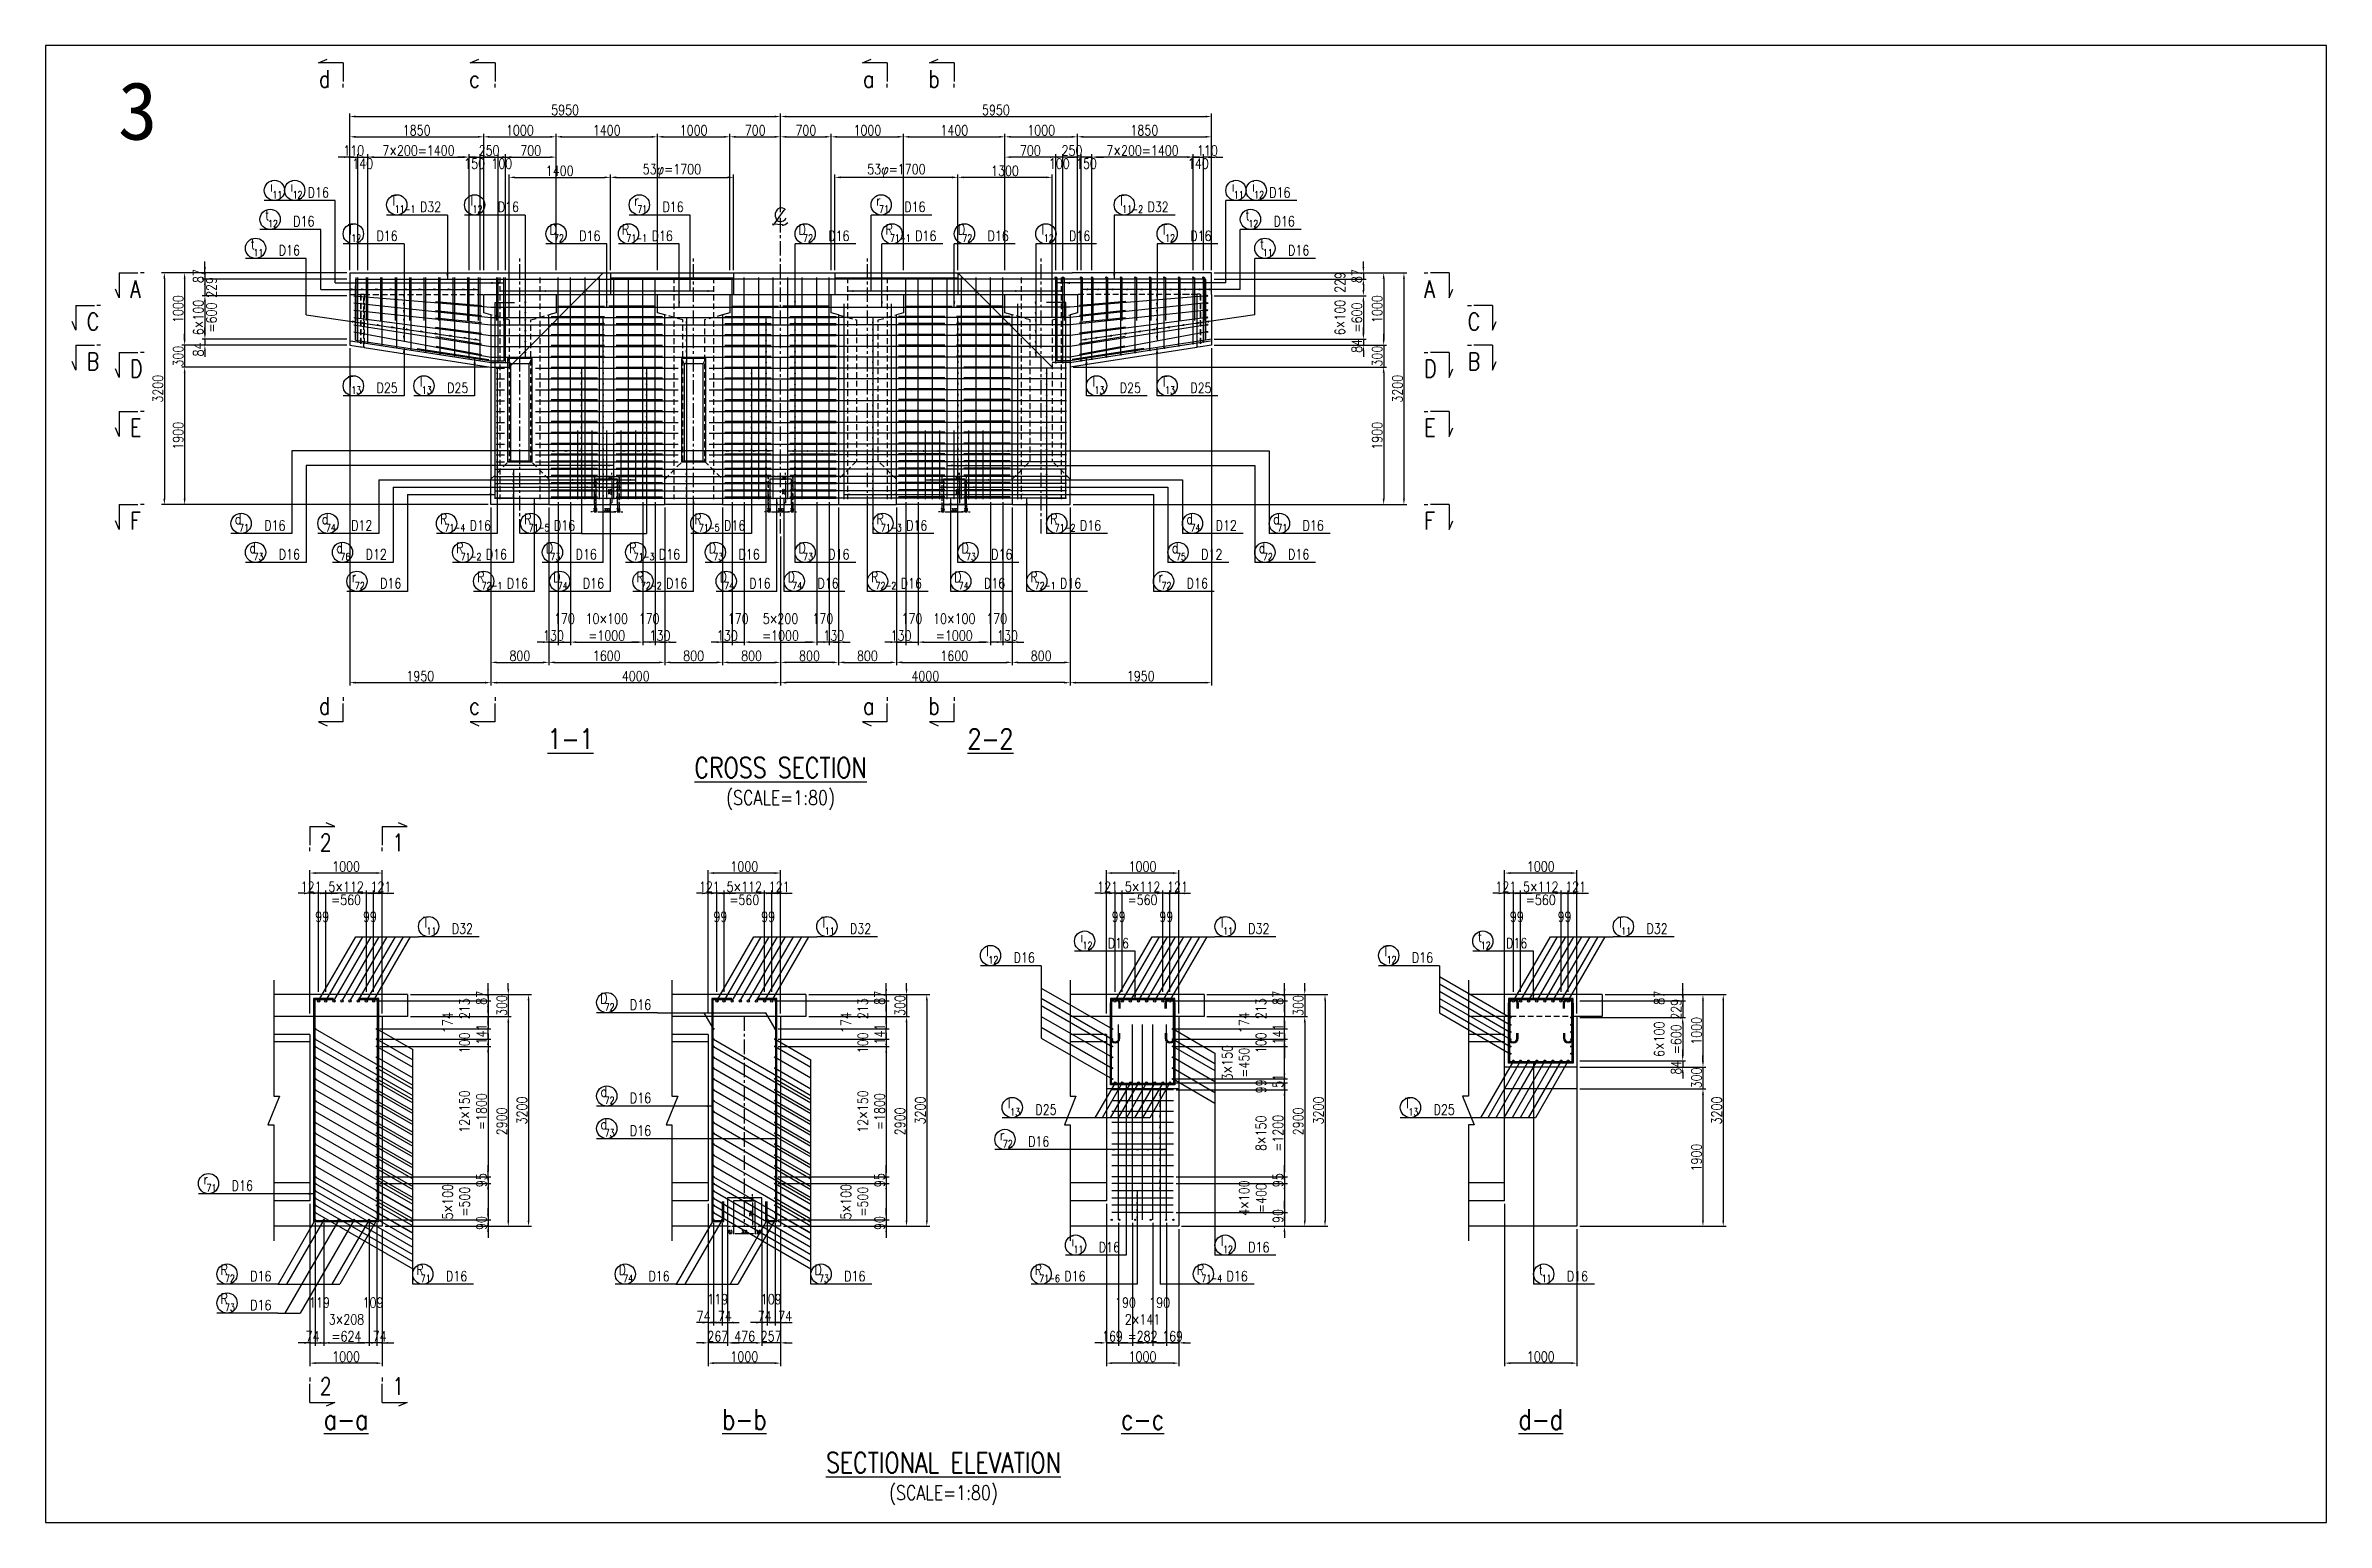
# Model space of a CAD drawing. Header units: millimetres. Extents: x -41433 to 131500, y -94900 to 39745.
# Drawn here: x 100000 to 131500, y -39900 to -19500 of the extents above; entities that cross this region are included whole.
import ezdxf
from ezdxf.enums import TextEntityAlignment as Align

# ---------------------------------------------------------------- set-up
doc = ezdxf.new("R2010")
doc.units = ezdxf.units.MM
doc.header["$LTSCALE"] = 160
doc.header["$MEASUREMENT"] = 0
for name, pattern in [('CENTER', [2, 1.25, -0.25, 0.25, -0.25]), ('DASHED', [0.75, 0.5, -0.25]), ('HIDDEN', [0.375, 0.25, -0.125])]:
    doc.linetypes.add(name, pattern=pattern)
doc.layers.get('0').update_dxf_attribs({"linetype": 'CONTINUOUS'})
doc.layers.get('DEFPOINTS').update_dxf_attribs({"color": 53, "linetype": 'CONTINUOUS'})
for name, color, linetype in [('CENTER', 6, 'CENTER'), ('DIM', 6, 'CONTINUOUS'), ('DIM-L', 6, 'CONTINUOUS'), ('GAIKEI-KEIKAKU', 4, 'CONTINUOUS'), ('TEKKIN-C', 3, 'CONTINUOUS'), ('TEKKIN-L', 2, 'CONTINUOUS'), ('TEKKIN-R', 3, 'CONTINUOUS'), ('TEKKIN-S', 3, 'CONTINUOUS'), ('TEXT', 4, 'CONTINUOUS'), ('TITLE', 3, 'CONTINUOUS')]:
    doc.layers.add(name, color=color, linetype=linetype)
doc.styles.add('DIM-TEXT', font='ROMANS', dxfattribs={"width": 0.8, "bigfont": 'EXTFONT'})
doc.styles.add('MSゴシック', font='')
doc.styles.add('romans', font='romans.shx', dxfattribs={"bigfont": 'extfont.shx'})
doc.styles.get('MSゴシック').set_extended_font_data('MS Gothic')
doc.dimstyles.new('DIM10', dxfattribs={"dimscale": 10, "dimtxt": 3.5, "dimasz": 2.5, "dimexe": 1, "dimexo": 1, "dimgap": 1, "dimtad": 3, "dimdec": 1, "dimrnd": 1, "dimdsep": 46, "dimtxsty": 'DIM-TEXT', "dimcen": 0, "dimclrt": 4, "dimaunit": 1, "dimadec": 3, "dimazin": 2, "dimtfac": 1, "dimtdec": 1, "dimtix": 1, "dimtmove": 2, "dimatfit": 3, "dimfxl": 1, "dimtolj": 1, "dimtzin": 0, "dimlwd": -1, "dimlwe": -1, "dimarcsym": 0})
doc.dimstyles.new('DIM40', dxfattribs={"dimscale": 40, "dimtxt": 3.5, "dimasz": 2, "dimexe": 1, "dimexo": 1, "dimgap": 0.5, "dimtad": 1, "dimdec": 0, "dimzin": 9, "dimdsep": 46, "dimtxsty": 'DIM-TEXT', "dimcen": 0, "dimclrt": 4, "dimaunit": 1, "dimadec": 4, "dimazin": 0, "dimtfac": 1, "dimtdec": 0, "dimtix": 1, "dimtmove": 2, "dimatfit": 0, "dimfxl": 1, "dimlwd": -1, "dimlwe": -1, "dimarcsym": 0})

msp = doc.modelspace()

# ---------------------------------------------------------------- texts
at = {"layer": 'DEFPOINTS', "style": 'MSゴシック'}
msp.add_text('3', height=800, dxfattribs=at).set_placement((101000, -20800))
at = {"layer": 'TEXT', "style": 'romans', "width": 0.8}
for s, height, p in [('i', 140, (103120, -21440)), ('i', 140, (103400, -21440)), ('i', 140, (116400, -21440)), ('i', 140, (116680, -21440)), ('11', 100, (103200, -21560)), ('12', 100, (103480, -21560)), ('T', 140, (104810, -21640)), ('11', 100, (104890, -21760)), ('-1', 100, (105030, -21760)), ('I', 140, (105885, -21640)), ('12', 100, (105965, -21760)), ('r', 140, (108160, -21640)), ('71', 100, (108240, -21760)), ('r', 140, (111500, -21640)), ('71', 100, (111580, -21760)), ('T', 140, (114858.32, -21640)), ('11', 100, (114938.32, -21760)), ('-2', 100, (115078.32, -21760)), ('11', 100, (116480, -21560)), ('12', 100, (116760, -21560)), ('t', 140, (103060, -21840)), ('12', 100, (103140, -21960)), ('T', 140, (104210, -22040)), ('D', 140, (107010, -22040)), ('R', 140, (108010, -22040)), ('D', 140, (110450, -22040)), ('R', 140, (111650, -22040)), ('D', 140, (112650, -22040)), ('I', 140, (113775, -22040)), ('T', 140, (115450, -22040)), ('t', 140, (116600, -21840)), ('12', 100, (116680, -21960)), ('t', 140, (102860, -22240)), ('11', 100, (102940, -22360)), ('12', 100, (104290, -22160)), ('72', 100, (107090, -22160)), ('71', 100, (108090, -22160)), ('-1', 100, (108230, -22160)), ('72', 100, (110530, -22160)), ('71', 100, (111730, -22160)), ('-1', 100, (111870, -22160)), ('72', 100, (112730, -22160)), ('12', 100, (113855, -22160)), ('12', 100, (115530, -22160)), ('t', 140, (116800, -22240)), ('11', 100, (116880, -22360)), ('T', 140, (104210, -24140)), ('13', 100, (104290, -24260)), ('I', 140, (105185, -24140)), ('13', 100, (105265, -24260)), ('I', 140, (114475, -24140)), ('13', 100, (114555, -24260)), ('T', 140, (115450, -24140)), ('13', 100, (115530, -24260)), ('d', 140, (102660, -26040)), ('71', 100, (102740, -26160)), ('d', 140, (103860, -26040)), ('74', 100, (103940, -26160)), ('R', 140, (105497.31, -26040)), ('71', 100, (105577.31, -26160)), ('-4', 100, (105717.31, -26160)), ('R', 140, (106660, -26040)), ('71', 100, (106740, -26160)), ('-5', 100, (106880, -26160)), ('R', 140, (109010, -26040)), ('71', 100, (109090, -26160)), ('-5', 100, (109230, -26160)), ('R', 140, (111525, -26040)), ('71', 100, (111605, -26160)), ('-3', 100, (111745, -26160)), ('R', 140, (113925, -26040)), ('71', 100, (114005, -26160)), ('-2', 100, (114145, -26160)), ('d', 140, (115800, -26040)), ('74', 100, (115880, -26160)), ('d', 140, (117000, -26040)), ('71', 100, (117080, -26160)), ('d', 140, (102860, -26440)), ('d', 140, (104060, -26440)), ('R', 140, (105720, -26440)), ('D', 140, (106960, -26440)), ('R', 140, (108110, -26440)), ('D', 140, (109210, -26440)), ('D', 140, (110450, -26440)), ('D', 140, (112700, -26440)), ('d', 140, (115600, -26440)), ('d', 140, (116800, -26440)), ('73', 100, (102940, -26560)), ('76', 100, (104140, -26560)), ('71', 100, (105800, -26560)), ('-2', 100, (105940, -26560)), ('R', 140, (106010, -26840)), ('73', 100, (107040, -26560)), ('D', 140, (107060, -26840)), ('71', 100, (108190, -26560)), ('R', 140, (108210, -26840)), ('-3', 100, (108330, -26560)), ('73', 100, (109290, -26560)), ('D', 140, (109360, -26840)), ('D', 140, (110300, -26840)), ('73', 100, (110530, -26560)), ('R', 140, (111450, -26840)), ('D', 140, (112600, -26840)), ('73', 100, (112780, -26560)), ('R', 140, (113650, -26840)), ('75', 100, (115680, -26560)), ('72', 100, (116880, -26560)), ('r', 140, (104260, -26840)), ('72', 100, (104340, -26960)), ('72', 100, (106090, -26960)), ('-1', 100, (106230, -26960)), ('74', 100, (107140, -26960)), ('72', 100, (108290, -26960)), ('-2', 100, (108430, -26960)), ('74', 100, (109440, -26960)), ('74', 100, (110380, -26960)), ('72', 100, (111530, -26960)), ('-2', 100, (111670, -26960)), ('74', 100, (112680, -26960)), ('72', 100, (113730, -26960)), ('-1', 100, (113870, -26960)), ('r', 140, (115400, -26840)), ('72', 100, (115480, -26960)), ('T', 140, (105250, -31610)), ('11', 100, (105330, -31730)), ('T', 140, (110750, -31610)), ('11', 100, (110830, -31730)), ('i', 140, (114310, -31810)), ('T', 140, (116250, -31610)), ('11', 100, (116330, -31730)), ('t', 140, (119810, -31810)), ('T', 140, (121750, -31610)), ('11', 100, (121830, -31730)), ('I', 140, (113010, -32010)), ('12', 100, (113090, -32130)), ('12', 100, (114390, -31930)), ('T', 140, (118510, -32010)), ('12', 100, (118590, -32130)), ('12', 100, (119890, -31930)), ('D', 140, (107710, -32660)), ('72', 100, (107790, -32780)), ('d', 140, (107710, -33950)), ('d', 140, (107710, -34400)), ('72', 100, (107790, -34070)), ('I', 140, (113310, -34110)), ('13', 100, (113390, -34230)), ('T', 140, (118810, -34110)), ('13', 100, (118890, -34230)), ('73', 100, (107790, -34520)), ('r', 140, (113210, -34550)), ('72', 100, (113290, -34670)), ('r', 140, (102210, -35160)), ('71', 100, (102290, -35280)), ('i', 140, (114185, -36010)), ('11', 100, (114265, -36130)), ('I', 140, (116250, -36010)), ('12', 100, (116330, -36130)), ('R', 140, (102465.93, -36410)), ('72', 100, (102545.93, -36530)), ('R', 140, (105170, -36410)), ('71', 100, (105250, -36530)), ('D', 140, (107965.93, -36410)), ('74', 100, (108045.93, -36530)), ('D', 140, (110670, -36410)), ('73', 100, (110750, -36530)), ('R', 140, (113710, -36410)), ('71', 100, (113790, -36530)), ('-6', 100, (113930, -36530)), ('R', 140, (115950, -36410)), ('71', 100, (116030, -36530)), ('-4', 100, (116170, -36530)), ('t', 140, (120650, -36410)), ('11', 100, (120730, -36530)), ('R', 140, (102465.93, -36810)), ('73', 100, (102545.93, -36930))]:
    msp.add_text(s, height=height, rotation=0.000107, dxfattribs=at).set_placement(p, align=Align.MIDDLE)
for s, p in [('D16', (103620, -21640)), ('D32', (105170, -21840)), ('D16', (106245, -21840)), ('D16', (108520, -21840)), ('D16', (111860, -21840)), ('D32', (115218.32, -21840)), ('D16', (116900, -21640)), ('D16', (103420, -22040)), ('D16', (116960, -22040)), ('D16', (103220, -22440)), ('D16', (104570, -22240)), ('D16', (107370, -22240)), ('D16', (108370, -22240)), ('D16', (110810, -22240)), ('D16', (112010, -22240)), ('D16', (113010, -22240)), ('D16', (114135, -22240)), ('D16', (115810, -22240)), ('D16', (117160, -22440)), ('D25', (104570, -24340)), ('D25', (105545, -24340)), ('D25', (114835, -24340)), ('D25', (115810, -24340)), ('D16', (103020, -26240)), ('D12', (104220, -26240)), ('D16', (105857.31, -26240)), ('D16', (107020, -26240)), ('D16', (109370, -26240)), ('D16', (111885, -26240)), ('D16', (114285, -26240)), ('D12', (116160, -26240)), ('D16', (117360, -26240)), ('D16', (103220, -26640)), ('D12', (104420, -26640)), ('D16', (106080, -26640)), ('D16', (107320, -26640)), ('D16', (108470, -26640)), ('D16', (109570, -26640)), ('D16', (110810, -26640)), ('D16', (113060, -26640)), ('D12', (115960, -26640)), ('D16', (117160, -26640)), ('D16', (104620, -27040)), ('D16', (106370, -27040)), ('D16', (107420, -27040)), ('D16', (108570, -27040)), ('D16', (109720, -27040)), ('D16', (110660, -27040)), ('D16', (111810, -27040)), ('D16', (112960, -27040)), ('D16', (114010, -27040)), ('D16', (115760, -27040)), ('D32', (105610, -31810)), ('D32', (111110, -31810)), ('D32', (116610, -31810)), ('D32', (122110, -31810)), ('D16', (113370, -32210)), ('D16', (114670, -32010)), ('D16', (118870, -32210)), ('D16', (120170, -32010)), ('D16', (108070, -32860)), ('D16', (108070, -34150)), ('D25', (113670, -34310)), ('D25', (119170, -34310)), ('D16', (108070, -34600)), ('D16', (113570, -34750)), ('D16', (102570, -35360)), ('D16', (114545, -36210)), ('D16', (116610, -36210)), ('D16', (102825.93, -36610)), ('D16', (105530, -36610)), ('D16', (108325.93, -36610)), ('D16', (111030, -36610)), ('D16', (114070, -36610)), ('D16', (116310, -36610)), ('D16', (121010, -36610)), ('D16', (102825.93, -37010))]:
    msp.add_text(s, height=140, rotation=0.000107, dxfattribs=at).set_placement(p, align=Align.BOTTOM_LEFT)
at = {"layer": 'TITLE', "ltscale": 50, "style": 'romans', "width": 0.8}
for s, p in [('d', (103775.19, -20080)), ('b', (112192.33, -20080)), ('c', (105850.33, -20080)), ('a', (111290.19, -20080)), ('A', (101167.28, -22982.86)), ('A', (119040, -22982.86)), ('C', (100567.28, -23432.86)), ('C', (119640, -23432.86)), ('B', (100567.28, -23982.86)), ('D', (101167.28, -24082.86)), ('D', (119040, -24082.86)), ('B', (119640, -23982.86)), ('E', (101167.28, -24897.86)), ('E', (119040, -24897.86)), ('F', (101167.28, -26182.86)), ('F', (119040, -26182.86)), ('d', (103775.19, -28740)), ('c', (105850.33, -28740)), ('a', (111290.19, -28740)), ('b', (112192.33, -28740))]:
    msp.add_text(s, height=240, dxfattribs=at).set_placement(p)
at = {"layer": 'TITLE', "style": 'romans', "width": 0.8}
for s, height, p in [('%%U1-1', 280, (107250, -29300)), ('%%U2-2', 280, (113050, -29300)), ('%%UCROSS SECTION', 280, (110150, -29700)), ('(SCALE=1:80)', 200, (110150, -30050)), ('%%Ua-a', 280, (104150, -38700)), ('%%Ub-b', 280, (109650, -38700)), ('%%Uc-c', 280, (115150, -38700)), ('%%Ud-d', 280, (120650, -38700)), ('%%USECTIONAL ELEVATION', 280, (112400, -39300)), ('(SCALE=1:80)', 200, (112400, -39650))]:
    msp.add_text(s, height=height, dxfattribs=at).set_placement(p, align=Align.BOTTOM_CENTER)
for s, p in [('2', (103786.34, -30630)), ('1', (104786.34, -30630)), ('2', (103786.34, -38140)), ('1', (104786.34, -38140))]:
    msp.add_text(s, height=240, dxfattribs=at).set_placement(p)

# ---------------------------------------------------------------- blocks, each defined once
blk = doc.blocks.new('*D1057')
at = {"layer": 'DEFPOINTS', "color": 0, "transparency": 16777216}
for p in [(104200, -22640), (101640, -25840), (106150, -25840)]:
    blk.add_point(p, dxfattribs=at)
at = {"layer": 'DIM', "color": 0, "transparency": 16777216}
for p, q in [((104160, -22640), (101600, -22640)), ((101640, -22720), (101640, -25760)), ((106110, -25840), (101600, -25840))]:
    blk.add_line(p, q, dxfattribs=at)
for points in [[(101627, -22720), (101653, -22720), (101640, -22640)], [(101627, -25760), (101653, -25760), (101640, -25840)]]:
    blk.add_solid(points, dxfattribs=at)
at = {"layer": 'DIM', "color": 4, "transparency": 16777216, "insert": (101550, -24240), "char_height": 140, "attachment_point": 5, "rotation": 90, "style": 'DIM-TEXT'}
blk.add_mtext('3200', dxfattribs=at)
blk = doc.blocks.new('*D1058')
at = {"layer": 'DEFPOINTS', "color": 0, "transparency": 16777216}
for p in [(106150, -23940), (101920, -25840), (106150, -25840)]:
    blk.add_point(p, dxfattribs=at)
at = {"layer": 'DIM', "color": 0, "transparency": 16777216}
for p, q in [((106110, -23940), (101880, -23940)), ((101920, -24020), (101920, -25760)), ((106110, -25840), (101880, -25840))]:
    blk.add_line(p, q, dxfattribs=at)
for points in [[(101907, -24020), (101933, -24020), (101920, -23940)], [(101907, -25760), (101933, -25760), (101920, -25840)]]:
    blk.add_solid(points, dxfattribs=at)
at = {"layer": 'DIM', "color": 4, "transparency": 16777216, "insert": (101830, -24890), "char_height": 140, "attachment_point": 5, "rotation": 90, "style": 'DIM-TEXT'}
blk.add_mtext('1900', dxfattribs=at)
blk = doc.blocks.new('*D1059')
at = {"layer": 'DEFPOINTS', "color": 0, "transparency": 16777216}
for p in [(104200, -22640), (101920, -23640), (104200, -23640)]:
    blk.add_point(p, dxfattribs=at)
at = {"layer": 'DIM', "color": 0, "transparency": 16777216}
for p, q in [((104160, -22640), (101880, -22640)), ((101920, -22720), (101920, -23560)), ((104160, -23640), (101880, -23640))]:
    blk.add_line(p, q, dxfattribs=at)
for points in [[(101907, -22720), (101933, -22720), (101920, -22640)], [(101907, -23560), (101933, -23560), (101920, -23640)]]:
    blk.add_solid(points, dxfattribs=at)
at = {"layer": 'DIM', "color": 4, "transparency": 16777216, "insert": (101830, -23140), "char_height": 140, "attachment_point": 5, "rotation": 90, "style": 'DIM-TEXT'}
blk.add_mtext('1000', dxfattribs=at)
blk = doc.blocks.new('*D1060')
at = {"layer": 'DEFPOINTS', "color": 0, "transparency": 16777216}
for p in [(104200, -23640), (106150, -25840), (106150, -28300)]:
    blk.add_point(p, dxfattribs=at)
at = {"layer": 'DIM', "color": 0, "transparency": 16777216}
for p, q in [((104200, -23680), (104200, -28340)), ((106150, -25880), (106150, -28340)), ((104280, -28300), (106070, -28300))]:
    blk.add_line(p, q, dxfattribs=at)
for points in [[(104280, -28287), (104280, -28313), (104200, -28300)], [(106070, -28287), (106070, -28313), (106150, -28300)]]:
    blk.add_solid(points, dxfattribs=at)
at = {"layer": 'DIM', "color": 4, "transparency": 16777216, "insert": (105175, -28210), "char_height": 140, "attachment_point": 5, "style": 'DIM-TEXT'}
blk.add_mtext('1950', dxfattribs=at)
blk = doc.blocks.new('*D1061')
at = {"layer": 'DEFPOINTS', "color": 0, "transparency": 16777216}
for p in [(116100, -23640), (114150, -25840), (116100, -28300)]:
    blk.add_point(p, dxfattribs=at)
at = {"layer": 'DIM', "color": 0, "transparency": 16777216}
for p, q in [((116100, -23680), (116100, -28340)), ((114150, -25880), (114150, -28340)), ((114230, -28300), (116020, -28300))]:
    blk.add_line(p, q, dxfattribs=at)
for points in [[(114230, -28287), (114230, -28313), (114150, -28300)], [(116020, -28287), (116020, -28313), (116100, -28300)]]:
    blk.add_solid(points, dxfattribs=at)
at = {"layer": 'DIM', "color": 4, "transparency": 16777216, "insert": (115125, -28210), "char_height": 140, "attachment_point": 5, "style": 'DIM-TEXT'}
blk.add_mtext('1950', dxfattribs=at)
blk = doc.blocks.new('*D1062')
at = {"layer": 'DEFPOINTS', "color": 0, "transparency": 16777216}
for p in [(106150, -25840), (110150, -26240), (110150, -28300)]:
    blk.add_point(p, dxfattribs=at)
at = {"layer": 'DIM', "color": 0, "transparency": 16777216}
for p, q in [((106150, -25880), (106150, -28340)), ((110150, -26280), (110150, -28340)), ((106230, -28300), (110070, -28300))]:
    blk.add_line(p, q, dxfattribs=at)
for points in [[(106230, -28287), (106230, -28313), (106150, -28300)], [(110070, -28287), (110070, -28313), (110150, -28300)]]:
    blk.add_solid(points, dxfattribs=at)
at = {"layer": 'DIM', "color": 4, "transparency": 16777216, "insert": (108150, -28210), "char_height": 140, "attachment_point": 5, "style": 'DIM-TEXT'}
blk.add_mtext('4000', dxfattribs=at)
blk = doc.blocks.new('*D1063')
at = {"layer": 'DEFPOINTS', "color": 0, "transparency": 16777216}
for p in [(106150, -25840), (106950, -25840), (106950, -28020)]:
    blk.add_point(p, dxfattribs=at)
at = {"layer": 'DIM', "color": 0, "transparency": 16777216}
for p, q in [((106150, -25880), (106150, -28060)), ((106950, -25880), (106950, -28060)), ((106230, -28020), (106870, -28020))]:
    blk.add_line(p, q, dxfattribs=at)
for points in [[(106230, -28007), (106230, -28033), (106150, -28020)], [(106870, -28007), (106870, -28033), (106950, -28020)]]:
    blk.add_solid(points, dxfattribs=at)
at = {"layer": 'DIM', "color": 4, "transparency": 16777216, "insert": (106550, -27930), "char_height": 140, "attachment_point": 5, "style": 'DIM-TEXT'}
blk.add_mtext('800', dxfattribs=at)
blk = doc.blocks.new('*D1064')
at = {"layer": 'DEFPOINTS', "color": 0, "transparency": 16777216}
for p in [(106950, -25840), (108550, -25840), (108550, -28020)]:
    blk.add_point(p, dxfattribs=at)
at = {"layer": 'DIM', "color": 0, "transparency": 16777216}
for p, q in [((106950, -25880), (106950, -28060)), ((108550, -25880), (108550, -28060)), ((107030, -28020), (108470, -28020))]:
    blk.add_line(p, q, dxfattribs=at)
for points in [[(107030, -28007), (107030, -28033), (106950, -28020)], [(108470, -28007), (108470, -28033), (108550, -28020)]]:
    blk.add_solid(points, dxfattribs=at)
at = {"layer": 'DIM', "color": 4, "transparency": 16777216, "insert": (107750, -27930), "char_height": 140, "attachment_point": 5, "style": 'DIM-TEXT'}
blk.add_mtext('1600', dxfattribs=at)
blk = doc.blocks.new('*D1065')
at = {"layer": 'DEFPOINTS', "color": 0, "transparency": 16777216}
for p in [(108550, -25840), (109350, -25840), (109350, -28020)]:
    blk.add_point(p, dxfattribs=at)
at = {"layer": 'DIM', "color": 0, "transparency": 16777216}
for p, q in [((108550, -25880), (108550, -28060)), ((109350, -25880), (109350, -28060)), ((108630, -28020), (109270, -28020))]:
    blk.add_line(p, q, dxfattribs=at)
for points in [[(108630, -28007), (108630, -28033), (108550, -28020)], [(109270, -28007), (109270, -28033), (109350, -28020)]]:
    blk.add_solid(points, dxfattribs=at)
at = {"layer": 'DIM', "color": 4, "transparency": 16777216, "insert": (108950, -27930), "char_height": 140, "attachment_point": 5, "style": 'DIM-TEXT'}
blk.add_mtext('800', dxfattribs=at)
blk = doc.blocks.new('*D1066')
at = {"layer": 'DEFPOINTS', "color": 0, "transparency": 16777216}
for p in [(109350, -25840), (110150, -26240), (110150, -28020)]:
    blk.add_point(p, dxfattribs=at)
at = {"layer": 'DIM', "color": 0, "transparency": 16777216}
for p, q in [((109350, -25880), (109350, -28060)), ((110150, -26280), (110150, -28060)), ((109430, -28020), (110070, -28020))]:
    blk.add_line(p, q, dxfattribs=at)
for points in [[(109430, -28007), (109430, -28033), (109350, -28020)], [(110070, -28007), (110070, -28033), (110150, -28020)]]:
    blk.add_solid(points, dxfattribs=at)
at = {"layer": 'DIM', "color": 4, "transparency": 16777216, "insert": (109750, -27930), "char_height": 140, "attachment_point": 5, "style": 'DIM-TEXT'}
blk.add_mtext('800', dxfattribs=at)
blk = doc.blocks.new('*D1067')
at = {"layer": 'DEFPOINTS', "color": 0, "transparency": 16777216}
for p in [(110950, -25840), (111750, -25840), (111750, -28020)]:
    blk.add_point(p, dxfattribs=at)
at = {"layer": 'DIM', "color": 0, "transparency": 16777216}
for p, q in [((110950, -25880), (110950, -28060)), ((111750, -25880), (111750, -28060)), ((111030, -28020), (111670, -28020))]:
    blk.add_line(p, q, dxfattribs=at)
for points in [[(111030, -28007), (111030, -28033), (110950, -28020)], [(111670, -28007), (111670, -28033), (111750, -28020)]]:
    blk.add_solid(points, dxfattribs=at)
at = {"layer": 'DIM', "color": 4, "transparency": 16777216, "insert": (111350, -27930), "char_height": 140, "attachment_point": 5, "style": 'DIM-TEXT'}
blk.add_mtext('800', dxfattribs=at)
blk = doc.blocks.new('*D1068')
at = {"layer": 'DEFPOINTS', "color": 0, "transparency": 16777216}
for p in [(111750, -25840), (113350, -25840), (113350, -28020)]:
    blk.add_point(p, dxfattribs=at)
at = {"layer": 'DIM', "color": 0, "transparency": 16777216}
for p, q in [((111750, -25880), (111750, -28060)), ((113350, -25880), (113350, -28060)), ((111830, -28020), (113270, -28020))]:
    blk.add_line(p, q, dxfattribs=at)
for points in [[(111830, -28007), (111830, -28033), (111750, -28020)], [(113270, -28007), (113270, -28033), (113350, -28020)]]:
    blk.add_solid(points, dxfattribs=at)
at = {"layer": 'DIM', "color": 4, "transparency": 16777216, "insert": (112550, -27930), "char_height": 140, "attachment_point": 5, "style": 'DIM-TEXT'}
blk.add_mtext('1600', dxfattribs=at)
blk = doc.blocks.new('*D1069')
at = {"layer": 'DEFPOINTS', "color": 0, "transparency": 16777216}
for p in [(113350, -25840), (114150, -25840), (114150, -28020)]:
    blk.add_point(p, dxfattribs=at)
at = {"layer": 'DIM', "color": 0, "transparency": 16777216}
for p, q in [((113350, -25880), (113350, -28060)), ((114150, -25880), (114150, -28060)), ((113430, -28020), (114070, -28020))]:
    blk.add_line(p, q, dxfattribs=at)
for points in [[(113430, -28007), (113430, -28033), (113350, -28020)], [(114070, -28007), (114070, -28033), (114150, -28020)]]:
    blk.add_solid(points, dxfattribs=at)
at = {"layer": 'DIM', "color": 4, "transparency": 16777216, "insert": (113750, -27930), "char_height": 140, "attachment_point": 5, "style": 'DIM-TEXT'}
blk.add_mtext('800', dxfattribs=at)
blk = doc.blocks.new('*D1070')
at = {"layer": 'DEFPOINTS', "color": 0, "transparency": 16777216}
for p in [(104200, -23640), (101920, -23940), (106150, -23940)]:
    blk.add_point(p, dxfattribs=at)
at = {"layer": 'DIM', "color": 0, "transparency": 16777216}
for p, q in [((101920, -23560), (101920, -23480)), ((104160, -23640), (101880, -23640)), ((101920, -23640), (101920, -23940)), ((106110, -23940), (101880, -23940)), ((101920, -24020), (101920, -24100))]:
    blk.add_line(p, q, dxfattribs=at)
for points in [[(101907, -23560), (101933, -23560), (101920, -23640)], [(101907, -24020), (101933, -24020), (101920, -23940)]]:
    blk.add_solid(points, dxfattribs=at)
at = {"layer": 'DIM', "color": 4, "transparency": 16777216, "insert": (101830, -23790), "char_height": 140, "attachment_point": 5, "rotation": 90, "style": 'DIM-TEXT'}
blk.add_mtext('300', dxfattribs=at)
blk = doc.blocks.new('*D1071')
at = {"layer": 'DEFPOINTS', "color": 0, "transparency": 16777216}
for p in [(114150, -25840), (110150, -26240), (110150, -28300)]:
    blk.add_point(p, dxfattribs=at)
at = {"layer": 'DIM', "color": 0, "transparency": 16777216}
for p, q in [((114150, -25880), (114150, -28340)), ((110150, -26280), (110150, -28340)), ((114070, -28300), (110230, -28300))]:
    blk.add_line(p, q, dxfattribs=at)
for points in [[(110230, -28287), (110230, -28313), (110150, -28300)], [(114070, -28287), (114070, -28313), (114150, -28300)]]:
    blk.add_solid(points, dxfattribs=at)
at = {"layer": 'DIM', "color": 4, "transparency": 16777216, "insert": (112150, -28210), "char_height": 140, "attachment_point": 5, "style": 'DIM-TEXT'}
blk.add_mtext('4000', dxfattribs=at)
blk = doc.blocks.new('*D1072')
at = {"layer": 'DEFPOINTS', "color": 0, "transparency": 16777216}
for p in [(110950, -25840), (110150, -26240), (110150, -28020)]:
    blk.add_point(p, dxfattribs=at)
at = {"layer": 'DIM', "color": 0, "transparency": 16777216}
for p, q in [((110950, -25880), (110950, -28060)), ((110150, -26280), (110150, -28060)), ((110870, -28020), (110230, -28020))]:
    blk.add_line(p, q, dxfattribs=at)
for points in [[(110230, -28007), (110230, -28033), (110150, -28020)], [(110870, -28007), (110870, -28033), (110950, -28020)]]:
    blk.add_solid(points, dxfattribs=at)
at = {"layer": 'DIM', "color": 4, "transparency": 16777216, "insert": (110550, -27930), "char_height": 140, "attachment_point": 5, "style": 'DIM-TEXT'}
blk.add_mtext('800', dxfattribs=at)
blk = doc.blocks.new('*D1073')
at = {"layer": 'DEFPOINTS', "color": 0, "transparency": 16777216}
for p in [(110150, -20480), (110150, -21840), (104200, -22640)]:
    blk.add_point(p, dxfattribs=at)
at = {"layer": 'DIM', "color": 0, "transparency": 16777216}
for p, q in [((104200, -22600), (104200, -20440)), ((110150, -21800), (110150, -20440)), ((104280, -20480), (110070, -20480))]:
    blk.add_line(p, q, dxfattribs=at)
for points in [[(104280, -20467), (104280, -20493), (104200, -20480)], [(110070, -20467), (110070, -20493), (110150, -20480)]]:
    blk.add_solid(points, dxfattribs=at)
at = {"layer": 'DIM', "color": 4, "transparency": 16777216, "insert": (107175, -20390), "char_height": 140, "attachment_point": 5, "style": 'DIM-TEXT'}
blk.add_mtext('5950', dxfattribs=at)
blk = doc.blocks.new('*D1074')
at = {"layer": 'DEFPOINTS', "color": 0, "transparency": 16777216}
for p in [(116100, -20480), (110150, -21840), (116100, -22640)]:
    blk.add_point(p, dxfattribs=at)
at = {"layer": 'DIM', "color": 0, "transparency": 16777216}
for p, q in [((110150, -21800), (110150, -20440)), ((116100, -22600), (116100, -20440)), ((110230, -20480), (116020, -20480))]:
    blk.add_line(p, q, dxfattribs=at)
for points in [[(110230, -20467), (110230, -20493), (110150, -20480)], [(116020, -20467), (116020, -20493), (116100, -20480)]]:
    blk.add_solid(points, dxfattribs=at)
at = {"layer": 'DIM', "color": 4, "transparency": 16777216, "insert": (113125, -20390), "char_height": 140, "attachment_point": 5, "style": 'DIM-TEXT'}
blk.add_mtext('5950', dxfattribs=at)
blk = doc.blocks.new('*D1075')
at = {"layer": 'DEFPOINTS', "color": 0, "transparency": 16777216}
for p in [(106050, -20760), (104200, -22640), (106050, -22640)]:
    blk.add_point(p, dxfattribs=at)
at = {"layer": 'DIM', "color": 0, "transparency": 16777216}
for p, q in [((104200, -22600), (104200, -20720)), ((104280, -20760), (105970, -20760)), ((106050, -22600), (106050, -20720))]:
    blk.add_line(p, q, dxfattribs=at)
for points in [[(104280, -20747), (104280, -20773), (104200, -20760)], [(105970, -20747), (105970, -20773), (106050, -20760)]]:
    blk.add_solid(points, dxfattribs=at)
at = {"layer": 'DIM', "color": 4, "transparency": 16777216, "insert": (105125, -20670), "char_height": 140, "attachment_point": 5, "style": 'DIM-TEXT'}
blk.add_mtext('1850', dxfattribs=at)
blk = doc.blocks.new('*D1076')
at = {"layer": 'DEFPOINTS', "color": 0, "transparency": 16777216}
for p in [(107050, -20760), (106050, -22640), (107050, -22640)]:
    blk.add_point(p, dxfattribs=at)
at = {"layer": 'DIM', "color": 0, "transparency": 16777216}
for p, q in [((106050, -22600), (106050, -20720)), ((106130, -20760), (106970, -20760)), ((107050, -22600), (107050, -20720))]:
    blk.add_line(p, q, dxfattribs=at)
for points in [[(106130, -20747), (106130, -20773), (106050, -20760)], [(106970, -20747), (106970, -20773), (107050, -20760)]]:
    blk.add_solid(points, dxfattribs=at)
at = {"layer": 'DIM', "color": 4, "transparency": 16777216, "insert": (106550, -20670), "char_height": 140, "attachment_point": 5, "style": 'DIM-TEXT'}
blk.add_mtext('1000', dxfattribs=at)
blk = doc.blocks.new('*D1077')
at = {"layer": 'DEFPOINTS', "color": 0, "transparency": 16777216}
for p in [(110150, -20760), (110150, -21840), (109450, -22640)]:
    blk.add_point(p, dxfattribs=at)
at = {"layer": 'DIM', "color": 0, "transparency": 16777216}
for p, q in [((109450, -22600), (109450, -20720)), ((109530, -20760), (110070, -20760)), ((110150, -21800), (110150, -20720))]:
    blk.add_line(p, q, dxfattribs=at)
for points in [[(109530, -20747), (109530, -20773), (109450, -20760)], [(110070, -20747), (110070, -20773), (110150, -20760)]]:
    blk.add_solid(points, dxfattribs=at)
at = {"layer": 'DIM', "color": 4, "transparency": 16777216, "insert": (109800, -20670), "char_height": 140, "attachment_point": 5, "style": 'DIM-TEXT'}
blk.add_mtext('700', dxfattribs=at)
blk = doc.blocks.new('*D1078')
at = {"layer": 'DEFPOINTS', "color": 0, "transparency": 16777216}
for p in [(110850, -20760), (110150, -21840), (110850, -22640)]:
    blk.add_point(p, dxfattribs=at)
at = {"layer": 'DIM', "color": 0, "transparency": 16777216}
for p, q in [((110150, -21800), (110150, -20720)), ((110230, -20760), (110770, -20760)), ((110850, -22600), (110850, -20720))]:
    blk.add_line(p, q, dxfattribs=at)
for points in [[(110230, -20747), (110230, -20773), (110150, -20760)], [(110770, -20747), (110770, -20773), (110850, -20760)]]:
    blk.add_solid(points, dxfattribs=at)
at = {"layer": 'DIM', "color": 4, "transparency": 16777216, "insert": (110500, -20670), "char_height": 140, "attachment_point": 5, "style": 'DIM-TEXT'}
blk.add_mtext('700', dxfattribs=at)
blk = doc.blocks.new('*D1079')
at = {"layer": 'DEFPOINTS', "color": 0, "transparency": 16777216}
for p in [(111850, -20760), (110850, -22640), (111850, -22640)]:
    blk.add_point(p, dxfattribs=at)
at = {"layer": 'DIM', "color": 0, "transparency": 16777216}
for p, q in [((110850, -22600), (110850, -20720)), ((110930, -20760), (111770, -20760)), ((111850, -22600), (111850, -20720))]:
    blk.add_line(p, q, dxfattribs=at)
for points in [[(110930, -20747), (110930, -20773), (110850, -20760)], [(111770, -20747), (111770, -20773), (111850, -20760)]]:
    blk.add_solid(points, dxfattribs=at)
at = {"layer": 'DIM', "color": 4, "transparency": 16777216, "insert": (111350, -20670), "char_height": 140, "attachment_point": 5, "style": 'DIM-TEXT'}
blk.add_mtext('1000', dxfattribs=at)
blk = doc.blocks.new('*D1080')
at = {"layer": 'DEFPOINTS', "color": 0, "transparency": 16777216}
for p in [(113250, -20760), (111850, -22640), (113250, -22640)]:
    blk.add_point(p, dxfattribs=at)
at = {"layer": 'DIM', "color": 0, "transparency": 16777216}
for p, q in [((111850, -22600), (111850, -20720)), ((111930, -20760), (113170, -20760)), ((113250, -22600), (113250, -20720))]:
    blk.add_line(p, q, dxfattribs=at)
for points in [[(111930, -20747), (111930, -20773), (111850, -20760)], [(113170, -20747), (113170, -20773), (113250, -20760)]]:
    blk.add_solid(points, dxfattribs=at)
at = {"layer": 'DIM', "color": 4, "transparency": 16777216, "insert": (112550, -20670), "char_height": 140, "attachment_point": 5, "style": 'DIM-TEXT'}
blk.add_mtext('1400', dxfattribs=at)
blk = doc.blocks.new('*D1081')
at = {"layer": 'DEFPOINTS', "color": 0, "transparency": 16777216}
for p in [(114250, -20760), (113250, -22640), (114250, -22640)]:
    blk.add_point(p, dxfattribs=at)
at = {"layer": 'DIM', "color": 0, "transparency": 16777216}
for p, q in [((113250, -22600), (113250, -20720)), ((113330, -20760), (114170, -20760)), ((114250, -22600), (114250, -20720))]:
    blk.add_line(p, q, dxfattribs=at)
for points in [[(113330, -20747), (113330, -20773), (113250, -20760)], [(114170, -20747), (114170, -20773), (114250, -20760)]]:
    blk.add_solid(points, dxfattribs=at)
at = {"layer": 'DIM', "color": 4, "transparency": 16777216, "insert": (113750, -20670), "char_height": 140, "attachment_point": 5, "style": 'DIM-TEXT'}
blk.add_mtext('1000', dxfattribs=at)
blk = doc.blocks.new('*D1082')
at = {"layer": 'DEFPOINTS', "color": 0, "transparency": 16777216}
for p in [(116100, -20760), (114250, -22640), (116100, -22640)]:
    blk.add_point(p, dxfattribs=at)
at = {"layer": 'DIM', "color": 0, "transparency": 16777216}
for p, q in [((114250, -22600), (114250, -20720)), ((114330, -20760), (116020, -20760)), ((116100, -22600), (116100, -20720))]:
    blk.add_line(p, q, dxfattribs=at)
for points in [[(114330, -20747), (114330, -20773), (114250, -20760)], [(116020, -20747), (116020, -20773), (116100, -20760)]]:
    blk.add_solid(points, dxfattribs=at)
at = {"layer": 'DIM', "color": 4, "transparency": 16777216, "insert": (115175, -20670), "char_height": 140, "attachment_point": 5, "style": 'DIM-TEXT'}
blk.add_mtext('1850', dxfattribs=at)
blk = doc.blocks.new('*D1083')
at = {"layer": 'DEFPOINTS', "color": 0, "transparency": 16777216}
for p in [(104310, -21040), (104200, -22640), (104310, -22640)]:
    blk.add_point(p, dxfattribs=at)
at = {"layer": 'DIM', "color": 0, "transparency": 16777216}
for p, q in [((104120, -21040), (104040, -21040)), ((104200, -22600), (104200, -21000)), ((104200, -21040), (104310, -21040)), ((104310, -22600), (104310, -21000)), ((104390, -21040), (104470, -21040))]:
    blk.add_line(p, q, dxfattribs=at)
for points in [[(104120, -21027), (104120, -21053), (104200, -21040)], [(104390, -21027), (104390, -21053), (104310, -21040)]]:
    blk.add_solid(points, dxfattribs=at)
at = {"layer": 'DIM', "color": 4, "transparency": 16777216, "insert": (104255, -20950), "char_height": 140, "attachment_point": 5, "style": 'DIM-TEXT'}
blk.add_mtext('110', dxfattribs=at)
blk = doc.blocks.new('*D1084')
at = {"layer": 'DEFPOINTS', "color": 0, "transparency": 16777216}
for p in [(107050, -21040), (106350, -22640), (107050, -22640)]:
    blk.add_point(p, dxfattribs=at)
at = {"layer": 'DIM', "color": 0, "transparency": 16777216}
for p, q in [((106350, -22600), (106350, -21000)), ((106430, -21040), (106970, -21040)), ((107050, -22600), (107050, -21000))]:
    blk.add_line(p, q, dxfattribs=at)
for points in [[(106430, -21027), (106430, -21053), (106350, -21040)], [(106970, -21027), (106970, -21053), (107050, -21040)]]:
    blk.add_solid(points, dxfattribs=at)
at = {"layer": 'DIM', "color": 4, "transparency": 16777216, "insert": (106700, -20950), "char_height": 140, "attachment_point": 5, "style": 'DIM-TEXT'}
blk.add_mtext('700', dxfattribs=at)
blk = doc.blocks.new('*D1085')
at = {"layer": 'DEFPOINTS', "color": 0, "transparency": 16777216}
for p in [(115990, -21040), (115990, -22640), (116100, -22640)]:
    blk.add_point(p, dxfattribs=at)
at = {"layer": 'DIM', "color": 0, "transparency": 16777216}
for p, q in [((115910, -21040), (115830, -21040)), ((115990, -22600), (115990, -21000)), ((116100, -21040), (115990, -21040)), ((116100, -22600), (116100, -21000)), ((116180, -21040), (116260, -21040))]:
    blk.add_line(p, q, dxfattribs=at)
for points in [[(115910, -21027), (115910, -21053), (115990, -21040)], [(116180, -21027), (116180, -21053), (116100, -21040)]]:
    blk.add_solid(points, dxfattribs=at)
at = {"layer": 'DIM', "color": 4, "transparency": 16777216, "insert": (116045, -20950), "char_height": 140, "attachment_point": 5, "style": 'DIM-TEXT'}
blk.add_mtext('110', dxfattribs=at)
blk = doc.blocks.new('*D1086')
at = {"layer": 'DEFPOINTS', "color": 0, "transparency": 16777216}
for p in [(116100, -22640), (114150, -25840), (118760, -25840)]:
    blk.add_point(p, dxfattribs=at)
at = {"layer": 'DIM', "color": 0, "transparency": 16777216}
for p, q in [((116140, -22640), (118800, -22640)), ((118760, -22720), (118760, -25760)), ((114190, -25840), (118800, -25840))]:
    blk.add_line(p, q, dxfattribs=at)
for points in [[(118747, -22720), (118773, -22720), (118760, -22640)], [(118747, -25760), (118773, -25760), (118760, -25840)]]:
    blk.add_solid(points, dxfattribs=at)
at = {"layer": 'DIM', "color": 4, "transparency": 16777216, "insert": (118670, -24240), "char_height": 140, "attachment_point": 5, "rotation": 90, "style": 'DIM-TEXT'}
blk.add_mtext('3200', dxfattribs=at)
blk = doc.blocks.new('*D1087')
at = {"layer": 'DEFPOINTS', "color": 0, "transparency": 16777216}
for p in [(114150, -23940), (114150, -25840), (118480, -25840)]:
    blk.add_point(p, dxfattribs=at)
at = {"layer": 'DIM', "color": 0, "transparency": 16777216}
for p, q in [((114190, -23940), (118520, -23940)), ((118480, -24020), (118480, -25760)), ((114190, -25840), (118520, -25840))]:
    blk.add_line(p, q, dxfattribs=at)
for points in [[(118467, -24020), (118493, -24020), (118480, -23940)], [(118467, -25760), (118493, -25760), (118480, -25840)]]:
    blk.add_solid(points, dxfattribs=at)
at = {"layer": 'DIM', "color": 4, "transparency": 16777216, "insert": (118390, -24890), "char_height": 140, "attachment_point": 5, "rotation": 90, "style": 'DIM-TEXT'}
blk.add_mtext('1900', dxfattribs=at)
blk = doc.blocks.new('*D1088')
at = {"layer": 'DEFPOINTS', "color": 0, "transparency": 16777216}
for p in [(116100, -22640), (116100, -23640), (118480, -23640)]:
    blk.add_point(p, dxfattribs=at)
at = {"layer": 'DIM', "color": 0, "transparency": 16777216}
for p, q in [((116140, -22640), (118520, -22640)), ((118480, -22720), (118480, -23560)), ((116140, -23640), (118520, -23640))]:
    blk.add_line(p, q, dxfattribs=at)
for points in [[(118467, -22720), (118493, -22720), (118480, -22640)], [(118467, -23560), (118493, -23560), (118480, -23640)]]:
    blk.add_solid(points, dxfattribs=at)
at = {"layer": 'DIM', "color": 4, "transparency": 16777216, "insert": (118390, -23140), "char_height": 140, "attachment_point": 5, "rotation": 90, "style": 'DIM-TEXT'}
blk.add_mtext('1000', dxfattribs=at)
blk = doc.blocks.new('*D1089')
at = {"layer": 'DEFPOINTS', "color": 0, "transparency": 16777216}
for p in [(116100, -23640), (114150, -23940), (118480, -23940)]:
    blk.add_point(p, dxfattribs=at)
at = {"layer": 'DIM', "color": 0, "transparency": 16777216}
for p, q in [((118480, -23560), (118480, -23480)), ((116140, -23640), (118520, -23640)), ((118480, -23640), (118480, -23940)), ((114190, -23940), (118520, -23940)), ((118480, -24020), (118480, -24100))]:
    blk.add_line(p, q, dxfattribs=at)
for points in [[(118467, -23560), (118493, -23560), (118480, -23640)], [(118467, -24020), (118493, -24020), (118480, -23940)]]:
    blk.add_solid(points, dxfattribs=at)
at = {"layer": 'DIM', "color": 4, "transparency": 16777216, "insert": (118390, -23790), "char_height": 140, "attachment_point": 5, "rotation": 90, "style": 'DIM-TEXT'}
blk.add_mtext('300', dxfattribs=at)
blk = doc.blocks.new('ARROW_4')
at = {"color": 0}
blk.add_solid([(0, 0), (-1, 0.2), (-1, -0.2)], dxfattribs=at)
blk = doc.blocks.new('*D1090')
at = {"layer": 'DEFPOINTS', "color": 0, "transparency": 16777216}
for p in [(106350, -21040), (106250, -22640), (106350, -22640)]:
    blk.add_point(p, dxfattribs=at)
at = {"layer": 'DIM', "color": 0, "transparency": 16777216}
for p, q in [((106170, -21040), (106090, -21040)), ((106250, -22600), (106250, -21000)), ((106250, -21040), (106350, -21040)), ((106350, -22600), (106350, -21000)), ((106430, -21040), (106510, -21040))]:
    blk.add_line(p, q, dxfattribs=at)
for points in [[(106170, -21027), (106170, -21053), (106250, -21040)], [(106430, -21027), (106430, -21053), (106350, -21040)]]:
    blk.add_solid(points, dxfattribs=at)
at = {"layer": 'DIM', "color": 4, "transparency": 16777216, "insert": (106300, -21130), "char_height": 140, "attachment_point": 5, "style": 'DIM-TEXT'}
blk.add_mtext('100', dxfattribs=at)
blk = doc.blocks.new('*D1091')
at = {"layer": 'DEFPOINTS', "color": 0, "transparency": 16777216}
for p in [(106250, -21040), (106000, -22640), (106250, -22640)]:
    blk.add_point(p, dxfattribs=at)
at = {"layer": 'DIM', "color": 0, "transparency": 16777216}
for p, q in [((105920, -21040), (105840, -21040)), ((106000, -22600), (106000, -21000)), ((106000, -21040), (106250, -21040)), ((106250, -22600), (106250, -21000)), ((106330, -21040), (106410, -21040))]:
    blk.add_line(p, q, dxfattribs=at)
for points in [[(105920, -21027), (105920, -21053), (106000, -21040)], [(106330, -21027), (106330, -21053), (106250, -21040)]]:
    blk.add_solid(points, dxfattribs=at)
at = {"layer": 'DIM', "color": 4, "transparency": 16777216, "insert": (106125, -20950), "char_height": 140, "attachment_point": 5, "style": 'DIM-TEXT'}
blk.add_mtext('250', dxfattribs=at)
blk = doc.blocks.new('*D1092')
at = {"layer": 'DEFPOINTS', "color": 0, "transparency": 16777216}
for p in [(113250, -21040), (113250, -22640), (113950, -22640)]:
    blk.add_point(p, dxfattribs=at)
at = {"layer": 'DIM', "color": 0, "transparency": 16777216}
for p, q in [((113250, -22600), (113250, -21000)), ((113870, -21040), (113330, -21040)), ((113950, -22600), (113950, -21000))]:
    blk.add_line(p, q, dxfattribs=at)
for points in [[(113330, -21027), (113330, -21053), (113250, -21040)], [(113870, -21027), (113870, -21053), (113950, -21040)]]:
    blk.add_solid(points, dxfattribs=at)
at = {"layer": 'DIM', "color": 4, "transparency": 16777216, "insert": (113600, -20950), "char_height": 140, "attachment_point": 5, "style": 'DIM-TEXT'}
blk.add_mtext('700', dxfattribs=at)
blk = doc.blocks.new('*D1093')
at = {"layer": 'DEFPOINTS', "color": 0, "transparency": 16777216}
for p in [(113950, -21040), (113950, -22640), (114050, -22640)]:
    blk.add_point(p, dxfattribs=at)
at = {"layer": 'DIM', "color": 0, "transparency": 16777216}
for p, q in [((113870, -21040), (113790, -21040)), ((113950, -22600), (113950, -21000)), ((114050, -21040), (113950, -21040)), ((114050, -22600), (114050, -21000)), ((114130, -21040), (114210, -21040))]:
    blk.add_line(p, q, dxfattribs=at)
for points in [[(113870, -21027), (113870, -21053), (113950, -21040)], [(114130, -21027), (114130, -21053), (114050, -21040)]]:
    blk.add_solid(points, dxfattribs=at)
at = {"layer": 'DIM', "color": 4, "transparency": 16777216, "insert": (114000, -21130), "char_height": 140, "attachment_point": 5, "style": 'DIM-TEXT'}
blk.add_mtext('100', dxfattribs=at)
blk = doc.blocks.new('*D1094')
at = {"layer": 'DEFPOINTS', "color": 0, "transparency": 16777216}
for p in [(114050, -21040), (114050, -22640), (114300, -22640)]:
    blk.add_point(p, dxfattribs=at)
at = {"layer": 'DIM', "color": 0, "transparency": 16777216}
for p, q in [((113970, -21040), (113890, -21040)), ((114050, -22600), (114050, -21000)), ((114300, -21040), (114050, -21040)), ((114300, -22600), (114300, -21000)), ((114380, -21040), (114460, -21040))]:
    blk.add_line(p, q, dxfattribs=at)
for points in [[(113970, -21027), (113970, -21053), (114050, -21040)], [(114380, -21027), (114380, -21053), (114300, -21040)]]:
    blk.add_solid(points, dxfattribs=at)
at = {"layer": 'DIM', "color": 4, "transparency": 16777216, "insert": (114175, -20950), "char_height": 140, "attachment_point": 5, "style": 'DIM-TEXT'}
blk.add_mtext('250', dxfattribs=at)
blk = doc.blocks.new('*D1097')
at = {"layer": 'DEFPOINTS', "color": 0, "transparency": 16777216}
for p in [(108450, -20760), (107050, -22640), (108450, -22640)]:
    blk.add_point(p, dxfattribs=at)
at = {"layer": 'DIM', "color": 0, "transparency": 16777216}
for p, q in [((107050, -22600), (107050, -20720)), ((107130, -20760), (108370, -20760)), ((108450, -22600), (108450, -20720))]:
    blk.add_line(p, q, dxfattribs=at)
for points in [[(107130, -20747), (107130, -20773), (107050, -20760)], [(108370, -20747), (108370, -20773), (108450, -20760)]]:
    blk.add_solid(points, dxfattribs=at)
at = {"layer": 'DIM', "color": 4, "transparency": 16777216, "insert": (107750, -20670), "char_height": 140, "attachment_point": 5, "style": 'DIM-TEXT'}
blk.add_mtext('1400', dxfattribs=at)
blk = doc.blocks.new('*D1098')
at = {"layer": 'DEFPOINTS', "color": 0, "transparency": 16777216}
for p in [(109450, -20760), (108450, -22640), (109450, -22640)]:
    blk.add_point(p, dxfattribs=at)
at = {"layer": 'DIM', "color": 0, "transparency": 16777216}
for p, q in [((108450, -22600), (108450, -20720)), ((108530, -20760), (109370, -20760)), ((109450, -22600), (109450, -20720))]:
    blk.add_line(p, q, dxfattribs=at)
for points in [[(108530, -20747), (108530, -20773), (108450, -20760)], [(109370, -20747), (109370, -20773), (109450, -20760)]]:
    blk.add_solid(points, dxfattribs=at)
at = {"layer": 'DIM', "color": 4, "transparency": 16777216, "insert": (108950, -20670), "char_height": 140, "attachment_point": 5, "style": 'DIM-TEXT'}
blk.add_mtext('1000', dxfattribs=at)
blk = doc.blocks.new('*D1099')
at = {"layer": 'DEFPOINTS', "color": 0, "transparency": 16777216}
for p in [(114450, -21040), (114450, -22640), (115850, -22640)]:
    blk.add_point(p, dxfattribs=at)
at = {"layer": 'DIM', "color": 0, "transparency": 16777216}
for p, q in [((114450, -22600), (114450, -21000)), ((115770, -21040), (114530, -21040)), ((115850, -22600), (115850, -21000))]:
    blk.add_line(p, q, dxfattribs=at)
for points in [[(114530, -21027), (114530, -21053), (114450, -21040)], [(115770, -21027), (115770, -21053), (115850, -21040)]]:
    blk.add_solid(points, dxfattribs=at)
at = {"layer": 'DIM', "color": 4, "transparency": 16777216, "insert": (115150, -20950), "char_height": 140, "attachment_point": 5, "style": 'DIM-TEXT'}
blk.add_mtext('7×200=1400', dxfattribs=at)
blk = doc.blocks.new('*D1100')
at = {"layer": 'DEFPOINTS', "color": 0, "transparency": 16777216}
for p in [(116100, -22640), (116100, -22727), (118200, -22727)]:
    blk.add_point(p, dxfattribs=at)
at = {"layer": 'DIM', "color": 0, "transparency": 16777216}
for p, q in [((116140, -22640), (118240, -22640)), ((118200, -22560), (118200, -22480)), ((118200, -22640), (118200, -22727)), ((116140, -22727), (118240, -22727)), ((118200, -22807), (118200, -22887))]:
    blk.add_line(p, q, dxfattribs=at)
for points in [[(118187, -22560), (118213, -22560), (118200, -22640)], [(118187, -22807), (118213, -22807), (118200, -22727)]]:
    blk.add_solid(points, dxfattribs=at)
at = {"layer": 'DIM', "color": 4, "transparency": 16777216, "insert": (118110, -22684), "char_height": 140, "attachment_point": 5, "rotation": 90, "style": 'DIM-TEXT'}
blk.add_mtext('87', dxfattribs=at)
blk = doc.blocks.new('*D1101')
at = {"layer": 'DEFPOINTS', "color": 0, "transparency": 16777216}
for p in [(116100, -22956), (116100, -23556), (118200, -23556)]:
    blk.add_point(p, dxfattribs=at)
at = {"layer": 'DIM', "color": 0, "transparency": 16777216}
for p, q in [((116140, -22956), (118240, -22956)), ((118200, -23036), (118200, -23476)), ((116140, -23556), (118240, -23556))]:
    blk.add_line(p, q, dxfattribs=at)
for points in [[(118187, -23036), (118213, -23036), (118200, -22956)], [(118187, -23476), (118213, -23476), (118200, -23556)]]:
    blk.add_solid(points, dxfattribs=at)
at = {"layer": 'DIM', "color": 4, "transparency": 16777216, "insert": (117993, -23256), "char_height": 140, "attachment_point": 5, "rotation": 90, "style": 'DIM-TEXT'}
blk.add_mtext('6×100\\P=600', dxfattribs=at)
blk = doc.blocks.new('*D1102')
at = {"layer": 'DEFPOINTS', "color": 0, "transparency": 16777216}
for p in [(116100, -23556), (116100, -23640), (118200, -23640)]:
    blk.add_point(p, dxfattribs=at)
at = {"layer": 'DIM', "color": 0, "transparency": 16777216}
for p, q in [((116140, -23556), (118240, -23556)), ((118200, -23476), (118200, -23396)), ((118200, -23556), (118200, -23640)), ((116140, -23640), (118240, -23640)), ((118200, -23720), (118200, -23800))]:
    blk.add_line(p, q, dxfattribs=at)
for points in [[(118187, -23476), (118213, -23476), (118200, -23556)], [(118187, -23720), (118213, -23720), (118200, -23640)]]:
    blk.add_solid(points, dxfattribs=at)
at = {"layer": 'DIM', "color": 4, "transparency": 16777216, "insert": (118110, -23648), "char_height": 140, "attachment_point": 5, "rotation": 90, "style": 'DIM-TEXT'}
blk.add_mtext('84', dxfattribs=at)
blk = doc.blocks.new('*D1103')
at = {"layer": 'DEFPOINTS', "color": 0, "transparency": 16777216}
for p in [(115990, -21040), (115850, -22640), (115990, -22640)]:
    blk.add_point(p, dxfattribs=at)
at = {"layer": 'DIM', "color": 0, "transparency": 16777216}
for p, q in [((115770, -21040), (115690, -21040)), ((115850, -22600), (115850, -21000)), ((115850, -21040), (115990, -21040)), ((115990, -22600), (115990, -21000)), ((116070, -21040), (116150, -21040))]:
    blk.add_line(p, q, dxfattribs=at)
for points in [[(115770, -21027), (115770, -21053), (115850, -21040)], [(116070, -21027), (116070, -21053), (115990, -21040)]]:
    blk.add_solid(points, dxfattribs=at)
at = {"layer": 'DIM', "color": 4, "transparency": 16777216, "insert": (115920, -21130), "char_height": 140, "attachment_point": 5, "style": 'DIM-TEXT'}
blk.add_mtext('140', dxfattribs=at)
blk = doc.blocks.new('*D1104')
at = {"layer": 'DEFPOINTS', "color": 0, "transparency": 16777216}
for p in [(105850, -21040), (104450, -22640), (105850, -22640)]:
    blk.add_point(p, dxfattribs=at)
at = {"layer": 'DIM', "color": 0, "transparency": 16777216}
for p, q in [((104450, -22600), (104450, -21000)), ((104530, -21040), (105770, -21040)), ((105850, -22600), (105850, -21000))]:
    blk.add_line(p, q, dxfattribs=at)
for points in [[(104530, -21027), (104530, -21053), (104450, -21040)], [(105770, -21027), (105770, -21053), (105850, -21040)]]:
    blk.add_solid(points, dxfattribs=at)
at = {"layer": 'DIM', "color": 4, "transparency": 16777216, "insert": (105150, -20950), "char_height": 140, "attachment_point": 5, "style": 'DIM-TEXT'}
blk.add_mtext('7×200=1400', dxfattribs=at)
blk = doc.blocks.new('*D1105')
at = {"layer": 'DEFPOINTS', "color": 0, "transparency": 16777216}
for p in [(106000, -21040), (105850, -22640), (106000, -22640)]:
    blk.add_point(p, dxfattribs=at)
at = {"layer": 'DIM', "color": 0, "transparency": 16777216}
for p, q in [((105770, -21040), (105690, -21040)), ((105850, -22600), (105850, -21000)), ((105850, -21040), (106000, -21040)), ((106000, -22600), (106000, -21000)), ((106080, -21040), (106160, -21040))]:
    blk.add_line(p, q, dxfattribs=at)
for points in [[(105770, -21027), (105770, -21053), (105850, -21040)], [(106080, -21027), (106080, -21053), (106000, -21040)]]:
    blk.add_solid(points, dxfattribs=at)
at = {"layer": 'DIM', "color": 4, "transparency": 16777216, "insert": (105925, -21130), "char_height": 140, "attachment_point": 5, "style": 'DIM-TEXT'}
blk.add_mtext('150', dxfattribs=at)
blk = doc.blocks.new('*D1106')
at = {"layer": 'DEFPOINTS', "color": 0, "transparency": 16777216}
for p in [(104450, -21040), (104310, -22640), (104450, -22640)]:
    blk.add_point(p, dxfattribs=at)
at = {"layer": 'DIM', "color": 0, "transparency": 16777216}
for p, q in [((104230, -21040), (104150, -21040)), ((104310, -22600), (104310, -21000)), ((104310, -21040), (104450, -21040)), ((104450, -22600), (104450, -21000)), ((104530, -21040), (104610, -21040))]:
    blk.add_line(p, q, dxfattribs=at)
for points in [[(104230, -21027), (104230, -21053), (104310, -21040)], [(104530, -21027), (104530, -21053), (104450, -21040)]]:
    blk.add_solid(points, dxfattribs=at)
at = {"layer": 'DIM', "color": 4, "transparency": 16777216, "insert": (104380, -21130), "char_height": 140, "attachment_point": 5, "style": 'DIM-TEXT'}
blk.add_mtext('140', dxfattribs=at)
blk = doc.blocks.new('*D1107')
at = {"layer": 'DEFPOINTS', "color": 0, "transparency": 16777216}
for p in [(102200, -22956), (104200, -22727), (104200, -22956)]:
    blk.add_point(p, dxfattribs=at)
at = {"layer": 'DIM', "color": 0, "transparency": 16777216}
for p, q in [((102200, -22647), (102200, -22567)), ((104160, -22727), (102160, -22727)), ((104160, -22956), (102160, -22956)), ((102200, -22727), (102200, -22956)), ((102200, -23036), (102200, -23116))]:
    blk.add_line(p, q, dxfattribs=at)
for points in [[(102187, -22647), (102213, -22647), (102200, -22727)], [(102187, -23036), (102213, -23036), (102200, -22956)]]:
    blk.add_solid(points, dxfattribs=at)
at = {"layer": 'DIM', "color": 4, "transparency": 16777216, "insert": (102290, -22841), "char_height": 140, "attachment_point": 5, "rotation": 90, "style": 'DIM-TEXT'}
blk.add_mtext('229', dxfattribs=at)
blk = doc.blocks.new('*D1108')
at = {"layer": 'DEFPOINTS', "color": 0, "transparency": 16777216}
for p in [(104200, -22640), (102200, -22727), (104200, -22727)]:
    blk.add_point(p, dxfattribs=at)
at = {"layer": 'DIM', "color": 0, "transparency": 16777216}
for p, q in [((104160, -22640), (102160, -22640)), ((102200, -22560), (102200, -22480)), ((102200, -22640), (102200, -22727)), ((104160, -22727), (102160, -22727)), ((102200, -22807), (102200, -22887))]:
    blk.add_line(p, q, dxfattribs=at)
for points in [[(102187, -22560), (102213, -22560), (102200, -22640)], [(102187, -22807), (102213, -22807), (102200, -22727)]]:
    blk.add_solid(points, dxfattribs=at)
at = {"layer": 'DIM', "color": 4, "transparency": 16777216, "insert": (102110, -22684), "char_height": 140, "attachment_point": 5, "rotation": 90, "style": 'DIM-TEXT'}
blk.add_mtext('87', dxfattribs=at)
blk = doc.blocks.new('*D1109')
at = {"layer": 'DEFPOINTS', "color": 0, "transparency": 16777216}
for p in [(104200, -22956), (102200, -23556), (104200, -23556)]:
    blk.add_point(p, dxfattribs=at)
at = {"layer": 'DIM', "color": 0, "transparency": 16777216}
for p, q in [((104160, -22956), (102160, -22956)), ((102200, -23036), (102200, -23476)), ((104160, -23556), (102160, -23556))]:
    blk.add_line(p, q, dxfattribs=at)
for points in [[(102187, -23036), (102213, -23036), (102200, -22956)], [(102187, -23476), (102213, -23476), (102200, -23556)]]:
    blk.add_solid(points, dxfattribs=at)
at = {"layer": 'DIM', "color": 4, "transparency": 16777216, "char_height": 140, "attachment_point": 5, "rotation": 90, "style": 'DIM-TEXT'}
for s, insert in [('6×100', (102110, -23256)), ('=600', (102290, -23256))]:
    blk.add_mtext(s, dxfattribs=dict(at, insert=insert))
blk = doc.blocks.new('*D1110')
at = {"layer": 'DEFPOINTS', "color": 0, "transparency": 16777216}
for p in [(104200, -23556), (102200, -23640), (104200, -23640)]:
    blk.add_point(p, dxfattribs=at)
at = {"layer": 'DIM', "color": 0, "transparency": 16777216}
for p, q in [((104160, -23556), (102160, -23556)), ((102200, -23476), (102200, -23396)), ((102200, -23556), (102200, -23640)), ((104160, -23640), (102160, -23640)), ((102200, -23720), (102200, -23800))]:
    blk.add_line(p, q, dxfattribs=at)
for points in [[(102187, -23476), (102213, -23476), (102200, -23556)], [(102187, -23720), (102213, -23720), (102200, -23640)]]:
    blk.add_solid(points, dxfattribs=at)
at = {"layer": 'DIM', "color": 4, "transparency": 16777216, "insert": (102110, -23698), "char_height": 140, "attachment_point": 5, "rotation": 90, "style": 'DIM-TEXT'}
blk.add_mtext('84', dxfattribs=at)
blk = doc.blocks.new('*D1111')
at = {"layer": 'DEFPOINTS', "color": 0, "transparency": 16777216}
for p in [(116100, -22727), (116100, -22956), (118200, -22956)]:
    blk.add_point(p, dxfattribs=at)
at = {"layer": 'DIM', "color": 0, "transparency": 16777216}
for p, q in [((116140, -22727), (118240, -22727)), ((116140, -22956), (118240, -22956)), ((118200, -22807), (118200, -22876))]:
    blk.add_line(p, q, dxfattribs=at)
for points in [[(118187, -22807), (118213, -22807), (118200, -22727)], [(118187, -22876), (118213, -22876), (118200, -22956)]]:
    blk.add_solid(points, dxfattribs=at)
at = {"layer": 'DIM', "color": 4, "transparency": 16777216, "insert": (117993, -22771), "char_height": 140, "attachment_point": 5, "rotation": 90, "style": 'DIM-TEXT'}
blk.add_mtext('229\\P ', dxfattribs=at)
blk = doc.blocks.new('*D1112')
at = {"layer": 'DEFPOINTS', "color": 0, "transparency": 16777216}
for p, q in [((106400, -23250), (106400, -21280)), ((106480, -21320), (107720, -21320)), ((107800, -22600), (107800, -21280))]:
    blk.add_line(p, q, dxfattribs=at)
for p in [(107800, -21320), (107800, -22640), (106400, -23290)]:
    blk.add_point(p, dxfattribs=at)
for points in [[(106480, -21307), (106480, -21333), (106400, -21320)], [(107720, -21307), (107720, -21333), (107800, -21320)]]:
    blk.add_solid(points, dxfattribs=at)
at = {"layer": 'DEFPOINTS', "color": 4, "transparency": 16777216, "insert": (107100, -21230), "char_height": 140, "attachment_point": 5, "style": 'DIM-TEXT'}
blk.add_mtext('1400', dxfattribs=at)
blk = doc.blocks.new('*D1113')
at = {"layer": 'DEFPOINTS', "color": 0, "transparency": 16777216}
for p, q in [((107800, -22600), (107800, -21280)), ((107880, -21320), (109420, -21320)), ((109500, -22600), (109500, -21280))]:
    blk.add_line(p, q, dxfattribs=at)
for p in [(109500, -21320), (107800, -22640), (109500, -22640)]:
    blk.add_point(p, dxfattribs=at)
for points in [[(107880, -21307), (107880, -21333), (107800, -21320)], [(109420, -21307), (109420, -21333), (109500, -21320)]]:
    blk.add_solid(points, dxfattribs=at)
at = {"layer": 'DEFPOINTS', "color": 4, "transparency": 16777216, "insert": (108650, -21230), "char_height": 140, "attachment_point": 5, "style": 'DIM-TEXT'}
blk.add_mtext('53φ=1700', dxfattribs=at)
blk = doc.blocks.new('*D1095')
at = {"layer": 'DEFPOINTS', "color": 0, "transparency": 16777216}
for p, q in [((112600, -22600), (112600, -21280)), ((113820, -21320), (112680, -21320)), ((113900, -23250), (113900, -21280))]:
    blk.add_line(p, q, dxfattribs=at)
for p in [(112600, -21320), (112600, -22640), (113900, -23290)]:
    blk.add_point(p, dxfattribs=at)
for points in [[(112680, -21307), (112680, -21333), (112600, -21320)], [(113820, -21307), (113820, -21333), (113900, -21320)]]:
    blk.add_solid(points, dxfattribs=at)
at = {"layer": 'DEFPOINTS', "color": 4, "transparency": 16777216, "insert": (113250, -21230), "char_height": 140, "attachment_point": 5, "style": 'DIM-TEXT'}
blk.add_mtext('1300', dxfattribs=at)
blk = doc.blocks.new('*D1096')
at = {"layer": 'DEFPOINTS', "color": 0, "transparency": 16777216}
for p, q in [((110900, -22600), (110900, -21280)), ((112520, -21320), (110980, -21320)), ((112600, -22600), (112600, -21280))]:
    blk.add_line(p, q, dxfattribs=at)
for p in [(110900, -21320), (110900, -22640), (112600, -22640)]:
    blk.add_point(p, dxfattribs=at)
for points in [[(110980, -21307), (110980, -21333), (110900, -21320)], [(112520, -21307), (112520, -21333), (112600, -21320)]]:
    blk.add_solid(points, dxfattribs=at)
at = {"layer": 'DEFPOINTS', "color": 4, "transparency": 16777216, "insert": (111750, -21230), "char_height": 140, "attachment_point": 5, "style": 'DIM-TEXT'}
blk.add_mtext('53φ=1700', dxfattribs=at)
blk = doc.blocks.new('*D632')
at = {"layer": 'DEFPOINTS', "transparency": 16777216}
for p, q in [((22500, 4360), (22500, 4260)), ((22525, 4270), (22775, 4270)), ((22800, 4360), (22800, 4260))]:
    blk.add_line(p, q, dxfattribs=at)
at = {"layer": 'DEFPOINTS', "color": 0, "transparency": 16777216}
for p in [(22500, 4370), (22800, 4370), (22800, 4270)]:
    blk.add_point(p, dxfattribs=at)
at = {"layer": 'DEFPOINTS', "transparency": 16777216}
for points in [[(22525, 4274), (22525, 4266), (22500, 4270)], [(22775, 4274), (22775, 4266), (22800, 4270)]]:
    blk.add_solid(points, dxfattribs=at)
at = {"layer": 'DEFPOINTS', "transparency": 16777216, "insert": (22650, 4298), "char_height": 35, "attachment_point": 5, "style": 'DIM-TEXT'}
blk.add_mtext('\\A1;300', dxfattribs=at)
blk = doc.blocks.new('*D633')
at = {"layer": 'DEFPOINTS', "transparency": 16777216}
for p, q in [((22455, 4270), (22430, 4270)), ((22480, 4360), (22480, 4260)), ((22480, 4270), (22500, 4270)), ((22500, 4360), (22500, 4260)), ((22525, 4270), (22550, 4270))]:
    blk.add_line(p, q, dxfattribs=at)
at = {"layer": 'DEFPOINTS', "color": 0, "transparency": 16777216}
for p in [(22480, 4370), (22500, 4370), (22500, 4270)]:
    blk.add_point(p, dxfattribs=at)
at = {"layer": 'DEFPOINTS', "transparency": 16777216}
for points in [[(22455, 4274), (22455, 4266), (22480, 4270)], [(22525, 4274), (22525, 4266), (22500, 4270)]]:
    blk.add_solid(points, dxfattribs=at)
at = {"layer": 'DEFPOINTS', "transparency": 16777216, "insert": (22490, 4298), "char_height": 35, "attachment_point": 5, "style": 'DIM-TEXT'}
blk.add_mtext('\\A1;20', dxfattribs=at)
blk = doc.blocks.new('*D634')
at = {"layer": 'DEFPOINTS', "transparency": 16777216}
for p, q in [((22775, 4270), (22750, 4270)), ((22800, 4360), (22800, 4260)), ((22800, 4270), (22820, 4270)), ((22820, 4360), (22820, 4260)), ((22845, 4270), (22870, 4270))]:
    blk.add_line(p, q, dxfattribs=at)
at = {"layer": 'DEFPOINTS', "color": 0, "transparency": 16777216}
for p in [(22800, 4370), (22820, 4370), (22820, 4270)]:
    blk.add_point(p, dxfattribs=at)
at = {"layer": 'DEFPOINTS', "transparency": 16777216}
for points in [[(22775, 4274), (22775, 4266), (22800, 4270)], [(22845, 4274), (22845, 4266), (22820, 4270)]]:
    blk.add_solid(points, dxfattribs=at)
at = {"layer": 'DEFPOINTS', "transparency": 16777216, "insert": (22810, 4298), "char_height": 35, "attachment_point": 5, "style": 'DIM-TEXT'}
blk.add_mtext('\\A1;20', dxfattribs=at)
blk = doc.blocks.new('*D635')
at = {"layer": 'DEFPOINTS', "transparency": 16777216}
for p, q in [((22660, 4720), (22730, 4720)), ((22720, 4695), (22720, 4395)), ((22660, 4370), (22730, 4370))]:
    blk.add_line(p, q, dxfattribs=at)
at = {"layer": 'DEFPOINTS', "color": 0, "transparency": 16777216}
for p in [(22650, 4720), (22650, 4370), (22720, 4370)]:
    blk.add_point(p, dxfattribs=at)
at = {"layer": 'DEFPOINTS', "transparency": 16777216}
for points in [[(22716, 4695), (22724, 4695), (22720, 4720)], [(22716, 4395), (22724, 4395), (22720, 4370)]]:
    blk.add_solid(points, dxfattribs=at)
at = {"layer": 'DEFPOINTS', "transparency": 16777216, "insert": (22693, 4545), "char_height": 35, "attachment_point": 5, "rotation": 90, "style": 'DIM-TEXT'}
blk.add_mtext('\\A1;350', dxfattribs=at)
blk = doc.blocks.new('*D636')
at = {"layer": 'DEFPOINTS', "transparency": 16777216}
for p, q in [((22660, 4760), (22730, 4760)), ((22720, 4785), (22720, 4810)), ((22720, 4760), (22720, 4720)), ((22660, 4720), (22730, 4720)), ((22720, 4695), (22720, 4670))]:
    blk.add_line(p, q, dxfattribs=at)
at = {"layer": 'DEFPOINTS', "color": 0, "transparency": 16777216}
for p in [(22650, 4760), (22650, 4720), (22720, 4720)]:
    blk.add_point(p, dxfattribs=at)
at = {"layer": 'DEFPOINTS', "transparency": 16777216}
for points in [[(22716, 4785), (22724, 4785), (22720, 4760)], [(22716, 4695), (22724, 4695), (22720, 4720)]]:
    blk.add_solid(points, dxfattribs=at)
at = {"layer": 'DEFPOINTS', "transparency": 16777216, "insert": (22693, 4740), "char_height": 35, "attachment_point": 5, "rotation": 90, "style": 'DIM-TEXT'}
blk.add_mtext('\\A1;40', dxfattribs=at)
blk = doc.blocks.new('*D1051')
at = {"layer": 'DEFPOINTS', "color": 0, "transparency": 16777216}
for p in [(115576, -33925), (115576, -35125), (117110, -35125)]:
    blk.add_point(p, dxfattribs=at)
at = {"layer": 'DIM', "color": 0, "transparency": 16777216}
for p, q in [((115616, -33925), (117150, -33925)), ((117110, -34005), (117110, -35045)), ((115616, -35125), (117150, -35125))]:
    blk.add_line(p, q, dxfattribs=at)
for points in [[(117097, -34005), (117123, -34005), (117110, -33925)], [(117097, -35045), (117123, -35045), (117110, -35125)]]:
    blk.add_solid(points, dxfattribs=at)
at = {"layer": 'DIM', "color": 4, "transparency": 16777216, "insert": (116903, -34525), "char_height": 140, "attachment_point": 5, "rotation": 90, "style": 'DIM-TEXT'}
blk.add_mtext('8×150\\P=1200', dxfattribs=at)
blk = doc.blocks.new('*D1050')
at = {"layer": 'DEFPOINTS', "color": 0, "transparency": 16777216}
for p in [(115529, -33826), (115576, -33925), (117110, -33826)]:
    blk.add_point(p, dxfattribs=at)
at = {"layer": 'DIM', "color": 0, "transparency": 16777216}
for p, q in [((117110, -33746), (117110, -33666)), ((115569, -33826), (117150, -33826)), ((115616, -33925), (117150, -33925)), ((117110, -33925), (117110, -33826)), ((117110, -34005), (117110, -34085))]:
    blk.add_line(p, q, dxfattribs=at)
for points in [[(117097, -33746), (117123, -33746), (117110, -33826)], [(117097, -34005), (117123, -34005), (117110, -33925)]]:
    blk.add_solid(points, dxfattribs=at)
at = {"layer": 'DIM', "color": 4, "transparency": 16777216, "insert": (116903, -33876), "char_height": 140, "attachment_point": 5, "rotation": 90, "style": 'DIM-TEXT'}
blk.add_mtext('99\\P ', dxfattribs=at)
blk = doc.blocks.new('*D1052')
at = {"layer": 'DEFPOINTS', "color": 0, "transparency": 16777216}
for p in [(115529, -33826), (115571, -33775), (117110, -33775)]:
    blk.add_point(p, dxfattribs=at)
at = {"layer": 'DIM', "color": 0, "transparency": 16777216}
for p, q in [((117110, -33695), (117110, -33615)), ((115569, -33826), (117150, -33826)), ((115611, -33775), (117150, -33775)), ((117110, -33826), (117110, -33775)), ((117110, -33906), (117110, -33986))]:
    blk.add_line(p, q, dxfattribs=at)
for points in [[(117097, -33695), (117123, -33695), (117110, -33775)], [(117097, -33906), (117123, -33906), (117110, -33826)]]:
    blk.add_solid(points, dxfattribs=at)
at = {"layer": 'DIM', "color": 4, "transparency": 16777216, "insert": (117020, -33801), "char_height": 140, "attachment_point": 5, "rotation": 90, "style": 'DIM-TEXT'}
blk.add_mtext('51', dxfattribs=at)
blk = doc.blocks.new('*D1053')
at = {"layer": 'DEFPOINTS', "color": 0, "transparency": 16777216}
for p in [(115571, -33325), (117110, -33325), (115571, -33775)]:
    blk.add_point(p, dxfattribs=at)
at = {"layer": 'DIM', "color": 0, "transparency": 16777216}
for p, q in [((115611, -33325), (117150, -33325)), ((117110, -33245), (117110, -33165)), ((117110, -33775), (117110, -33325)), ((115611, -33775), (117150, -33775)), ((117110, -33855), (117110, -33935))]:
    blk.add_line(p, q, dxfattribs=at)
for points in [[(117097, -33245), (117123, -33245), (117110, -33325)], [(117097, -33855), (117123, -33855), (117110, -33775)]]:
    blk.add_solid(points, dxfattribs=at)
at = {"layer": 'DIM', "color": 4, "transparency": 16777216, "insert": (116670, -33550), "char_height": 140, "attachment_point": 5, "rotation": 90, "style": 'DIM-TEXT'}
blk.add_mtext('3×150\\P=450\\P\\P ', dxfattribs=at)
blk = doc.blocks.new('*D1054')
at = {"layer": 'DEFPOINTS', "color": 0, "transparency": 16777216}
for p in [(115571, -33225), (115571, -33325), (117110, -33225)]:
    blk.add_point(p, dxfattribs=at)
at = {"layer": 'DIM', "color": 0, "transparency": 16777216}
for p, q in [((117110, -33145), (117110, -33065)), ((115611, -33225), (117150, -33225)), ((115611, -33325), (117150, -33325)), ((117110, -33325), (117110, -33225)), ((117110, -33405), (117110, -33485))]:
    blk.add_line(p, q, dxfattribs=at)
for points in [[(117097, -33145), (117123, -33145), (117110, -33225)], [(117097, -33405), (117123, -33405), (117110, -33325)]]:
    blk.add_solid(points, dxfattribs=at)
at = {"layer": 'DIM', "color": 4, "transparency": 16777216, "insert": (116903, -33275), "char_height": 140, "attachment_point": 5, "rotation": 90, "style": 'DIM-TEXT'}
blk.add_mtext('100\\P ', dxfattribs=at)
blk = doc.blocks.new('*D1055')
at = {"layer": 'DEFPOINTS', "color": 0, "transparency": 16777216}
for p in [(115571, -33084), (115571, -33225), (117110, -33084)]:
    blk.add_point(p, dxfattribs=at)
at = {"layer": 'DIM', "color": 0, "transparency": 16777216}
for p, q in [((117110, -33004), (117110, -32924)), ((115611, -33084), (117150, -33084)), ((115611, -33225), (117150, -33225)), ((117110, -33225), (117110, -33084)), ((117110, -33305), (117110, -33385))]:
    blk.add_line(p, q, dxfattribs=at)
for points in [[(117097, -33004), (117123, -33004), (117110, -33084)], [(117097, -33305), (117123, -33305), (117110, -33225)]]:
    blk.add_solid(points, dxfattribs=at)
at = {"layer": 'DIM', "color": 4, "transparency": 16777216, "insert": (117020, -33155), "char_height": 140, "attachment_point": 5, "rotation": 90, "style": 'DIM-TEXT'}
blk.add_mtext('141', dxfattribs=at)
blk = doc.blocks.new('*D1056')
at = {"layer": 'DEFPOINTS', "color": 0, "transparency": 16777216}
for p in [(116000, -32910), (117110, -32910), (115571, -33084)]:
    blk.add_point(p, dxfattribs=at)
at = {"layer": 'DIM', "color": 0, "transparency": 16777216}
for p, q in [((117110, -32830), (117110, -32750)), ((116040, -32910), (117150, -32910)), ((117110, -33084), (117110, -32910)), ((115611, -33084), (117150, -33084)), ((117110, -33164), (117110, -33244))]:
    blk.add_line(p, q, dxfattribs=at)
for points in [[(117097, -32830), (117123, -32830), (117110, -32910)], [(117097, -33164), (117123, -33164), (117110, -33084)]]:
    blk.add_solid(points, dxfattribs=at)
at = {"layer": 'DIM', "color": 4, "transparency": 16777216, "insert": (116787, -32997), "char_height": 140, "attachment_point": 5, "rotation": 90, "style": 'DIM-TEXT'}
blk.add_mtext('174\\P\\P ', dxfattribs=at)
blk = doc.blocks.new('*D1234')
at = {"layer": 'DEFPOINTS', "color": 0, "transparency": 16777216}
for p in [(103650, -35460), (104650, -35810), (103650, -37700)]:
    blk.add_point(p, dxfattribs=at)
at = {"layer": 'DIM', "color": 0, "transparency": 16777216}
for p, q in [((103650, -35500), (103650, -37740)), ((104650, -35850), (104650, -37740)), ((104570, -37700), (103730, -37700))]:
    blk.add_line(p, q, dxfattribs=at)
for points in [[(103730, -37687), (103730, -37713), (103650, -37700)], [(104570, -37687), (104570, -37713), (104650, -37700)]]:
    blk.add_solid(points, dxfattribs=at)
at = {"layer": 'DIM', "color": 4, "transparency": 16777216, "insert": (104150, -37610), "char_height": 140, "attachment_point": 5, "style": 'DIM-TEXT'}
blk.add_mtext('1000', dxfattribs=at)
blk = doc.blocks.new('*D1235')
at = {"layer": 'DEFPOINTS', "color": 0, "transparency": 16777216}
for p in [(104576, -35720), (104650, -35810), (104576, -37420)]:
    blk.add_point(p, dxfattribs=at)
at = {"layer": 'DIM', "color": 0, "transparency": 16777216}
for p, q in [((104576, -35760), (104576, -37460)), ((104650, -35850), (104650, -37460)), ((104496, -37420), (104416, -37420)), ((104650, -37420), (104576, -37420)), ((104730, -37420), (104810, -37420))]:
    blk.add_line(p, q, dxfattribs=at)
for points in [[(104496, -37407), (104496, -37433), (104576, -37420)], [(104730, -37407), (104730, -37433), (104650, -37420)]]:
    blk.add_solid(points, dxfattribs=at)
at = {"layer": 'DIM', "color": 4, "transparency": 16777216, "insert": (104613, -37330), "char_height": 140, "attachment_point": 5, "style": 'DIM-TEXT'}
blk.add_mtext('74', dxfattribs=at)
blk = doc.blocks.new('*D1236')
at = {"layer": 'DEFPOINTS', "color": 0, "transparency": 16777216}
for p in [(104467, -35720), (104576, -35720), (104467, -37420)]:
    blk.add_point(p, dxfattribs=at)
at = {"layer": 'DIM', "color": 0, "transparency": 16777216}
for p, q in [((104467, -35760), (104467, -37460)), ((104576, -35760), (104576, -37460)), ((104387, -37420), (104307, -37420)), ((104576, -37420), (104467, -37420)), ((104656, -37420), (104736, -37420))]:
    blk.add_line(p, q, dxfattribs=at)
for points in [[(104387, -37407), (104387, -37433), (104467, -37420)], [(104656, -37407), (104656, -37433), (104576, -37420)]]:
    blk.add_solid(points, dxfattribs=at)
at = {"layer": 'DIM', "color": 4, "transparency": 16777216, "insert": (104522, -37097), "char_height": 140, "attachment_point": 5, "style": 'DIM-TEXT'}
blk.add_mtext('109\\P\\P ', dxfattribs=at)
blk = doc.blocks.new('*D1237')
at = {"layer": 'DEFPOINTS', "color": 0, "transparency": 16777216}
for p in [(103724, -35720), (103843, -35720), (103843, -37420)]:
    blk.add_point(p, dxfattribs=at)
at = {"layer": 'DIM', "color": 0, "transparency": 16777216}
for p, q in [((103724, -35760), (103724, -37460)), ((103843, -35760), (103843, -37460)), ((103644, -37420), (103564, -37420)), ((103724, -37420), (103843, -37420)), ((103923, -37420), (104003, -37420))]:
    blk.add_line(p, q, dxfattribs=at)
for points in [[(103644, -37407), (103644, -37433), (103724, -37420)], [(103923, -37407), (103923, -37433), (103843, -37420)]]:
    blk.add_solid(points, dxfattribs=at)
at = {"layer": 'DIM', "color": 4, "transparency": 16777216, "insert": (103783, -37097), "char_height": 140, "attachment_point": 5, "style": 'DIM-TEXT'}
blk.add_mtext('119\\P\\P ', dxfattribs=at)
blk = doc.blocks.new('*D1238')
at = {"layer": 'DEFPOINTS', "color": 0, "transparency": 16777216}
for p in [(103650, -35810), (103724, -35720), (103724, -37420)]:
    blk.add_point(p, dxfattribs=at)
at = {"layer": 'DIM', "color": 0, "transparency": 16777216}
for p, q in [((103650, -35850), (103650, -37460)), ((103724, -35760), (103724, -37460)), ((103570, -37420), (103490, -37420)), ((103650, -37420), (103724, -37420)), ((103804, -37420), (103884, -37420))]:
    blk.add_line(p, q, dxfattribs=at)
for points in [[(103570, -37407), (103570, -37433), (103650, -37420)], [(103804, -37407), (103804, -37433), (103724, -37420)]]:
    blk.add_solid(points, dxfattribs=at)
at = {"layer": 'DIM', "color": 4, "transparency": 16777216, "insert": (103687, -37330), "char_height": 140, "attachment_point": 5, "style": 'DIM-TEXT'}
blk.add_mtext('74', dxfattribs=at)
blk = doc.blocks.new('*D1239')
at = {"layer": 'DEFPOINTS', "color": 0, "transparency": 16777216}
for p in [(109150, -35460), (110150, -35810), (109150, -37700)]:
    blk.add_point(p, dxfattribs=at)
at = {"layer": 'DIM', "color": 0, "transparency": 16777216}
for p, q in [((109150, -35500), (109150, -37740)), ((110150, -35850), (110150, -37740)), ((110070, -37700), (109230, -37700))]:
    blk.add_line(p, q, dxfattribs=at)
for points in [[(109230, -37687), (109230, -37713), (109150, -37700)], [(110070, -37687), (110070, -37713), (110150, -37700)]]:
    blk.add_solid(points, dxfattribs=at)
at = {"layer": 'DIM', "color": 4, "transparency": 16777216, "insert": (109650, -37610), "char_height": 140, "attachment_point": 5, "style": 'DIM-TEXT'}
blk.add_mtext('1000', dxfattribs=at)
blk = doc.blocks.new('*D1240')
at = {"layer": 'DEFPOINTS', "color": 0, "transparency": 16777216}
for p in [(110076, -35720), (110150, -35810), (110076, -37140)]:
    blk.add_point(p, dxfattribs=at)
at = {"layer": 'DIM', "color": 0, "transparency": 16777216}
for p, q in [((110076, -35760), (110076, -37180)), ((110150, -35850), (110150, -37180)), ((109996, -37140), (109916, -37140)), ((110150, -37140), (110076, -37140)), ((110230, -37140), (110310, -37140))]:
    blk.add_line(p, q, dxfattribs=at)
for points in [[(109996, -37127), (109996, -37153), (110076, -37140)], [(110230, -37127), (110230, -37153), (110150, -37140)]]:
    blk.add_solid(points, dxfattribs=at)
at = {"layer": 'DIM', "color": 4, "transparency": 16777216, "insert": (110213, -37050), "char_height": 140, "attachment_point": 5, "style": 'DIM-TEXT'}
blk.add_mtext('74', dxfattribs=at)
blk = doc.blocks.new('*D1241')
at = {"layer": 'DEFPOINTS', "color": 0, "transparency": 16777216}
for p in [(109967, -35720), (110076, -35720), (109967, -37140)]:
    blk.add_point(p, dxfattribs=at)
at = {"layer": 'DIM', "color": 0, "transparency": 16777216}
for p, q in [((109967, -35760), (109967, -37180)), ((110076, -35760), (110076, -37180)), ((109887, -37140), (109807, -37140)), ((110076, -37140), (109967, -37140)), ((110156, -37140), (110236, -37140))]:
    blk.add_line(p, q, dxfattribs=at)
for points in [[(109887, -37127), (109887, -37153), (109967, -37140)], [(110156, -37127), (110156, -37153), (110076, -37140)]]:
    blk.add_solid(points, dxfattribs=at)
at = {"layer": 'DIM', "color": 4, "transparency": 16777216, "insert": (110022, -36933), "char_height": 140, "attachment_point": 5, "style": 'DIM-TEXT'}
blk.add_mtext('109\\P ', dxfattribs=at)
blk = doc.blocks.new('*D1242')
at = {"layer": 'DEFPOINTS', "color": 0, "transparency": 16777216}
for p in [(109893, -35810), (109967, -35720), (109893, -37140)]:
    blk.add_point(p, dxfattribs=at)
at = {"layer": 'DIM', "color": 0, "transparency": 16777216}
for p, q in [((109893, -35850), (109893, -37180)), ((109967, -35760), (109967, -37180)), ((109813, -37140), (109733, -37140)), ((109967, -37140), (109893, -37140)), ((110047, -37140), (110127, -37140))]:
    blk.add_line(p, q, dxfattribs=at)
for points in [[(109813, -37127), (109813, -37153), (109893, -37140)], [(110047, -37127), (110047, -37153), (109967, -37140)]]:
    blk.add_solid(points, dxfattribs=at)
at = {"layer": 'DIM', "color": 4, "transparency": 16777216, "insert": (109930, -37050), "char_height": 140, "attachment_point": 5, "style": 'DIM-TEXT'}
blk.add_mtext('74', dxfattribs=at)
blk = doc.blocks.new('*D1243')
at = {"layer": 'DEFPOINTS', "color": 0, "transparency": 16777216}
for p in [(109417, -35810), (109893, -35810), (109417, -37420)]:
    blk.add_point(p, dxfattribs=at)
at = {"layer": 'DIM', "color": 0, "transparency": 16777216}
for p, q in [((109417, -35850), (109417, -37460)), ((109893, -35850), (109893, -37460)), ((109813, -37420), (109497, -37420))]:
    blk.add_line(p, q, dxfattribs=at)
for points in [[(109497, -37407), (109497, -37433), (109417, -37420)], [(109813, -37407), (109813, -37433), (109893, -37420)]]:
    blk.add_solid(points, dxfattribs=at)
at = {"layer": 'DIM', "color": 4, "transparency": 16777216, "insert": (109655, -37330), "char_height": 140, "attachment_point": 5, "style": 'DIM-TEXT'}
blk.add_mtext('476', dxfattribs=at)
blk = doc.blocks.new('*D1244')
at = {"layer": 'DEFPOINTS', "color": 0, "transparency": 16777216}
for p in [(109224, -35720), (109343, -35720), (109343, -37140)]:
    blk.add_point(p, dxfattribs=at)
at = {"layer": 'DIM', "color": 0, "transparency": 16777216}
for p, q in [((109224, -35760), (109224, -37180)), ((109343, -35760), (109343, -37180)), ((109144, -37140), (109064, -37140)), ((109224, -37140), (109343, -37140)), ((109423, -37140), (109503, -37140))]:
    blk.add_line(p, q, dxfattribs=at)
for points in [[(109144, -37127), (109144, -37153), (109224, -37140)], [(109423, -37127), (109423, -37153), (109343, -37140)]]:
    blk.add_solid(points, dxfattribs=at)
at = {"layer": 'DIM', "color": 4, "transparency": 16777216, "insert": (109283, -36933), "char_height": 140, "attachment_point": 5, "style": 'DIM-TEXT'}
blk.add_mtext('119\\P ', dxfattribs=at)
blk = doc.blocks.new('*D1245')
at = {"layer": 'DEFPOINTS', "color": 0, "transparency": 16777216}
for p in [(109343, -35720), (109417, -35810), (109417, -37140)]:
    blk.add_point(p, dxfattribs=at)
at = {"layer": 'DIM', "color": 0, "transparency": 16777216}
for p, q in [((109343, -35760), (109343, -37180)), ((109417, -35850), (109417, -37180)), ((109263, -37140), (109183, -37140)), ((109343, -37140), (109417, -37140)), ((109497, -37140), (109577, -37140))]:
    blk.add_line(p, q, dxfattribs=at)
for points in [[(109263, -37127), (109263, -37153), (109343, -37140)], [(109497, -37127), (109497, -37153), (109417, -37140)]]:
    blk.add_solid(points, dxfattribs=at)
at = {"layer": 'DIM', "color": 4, "transparency": 16777216, "insert": (109380, -37050), "char_height": 140, "attachment_point": 5, "style": 'DIM-TEXT'}
blk.add_mtext('74', dxfattribs=at)
blk = doc.blocks.new('*D1246')
at = {"layer": 'DEFPOINTS', "color": 0, "transparency": 16777216}
for p in [(109150, -35810), (109224, -35720), (109224, -37140)]:
    blk.add_point(p, dxfattribs=at)
at = {"layer": 'DIM', "color": 0, "transparency": 16777216}
for p, q in [((109150, -35850), (109150, -37180)), ((109224, -35760), (109224, -37180)), ((109070, -37140), (108990, -37140)), ((109150, -37140), (109224, -37140)), ((109304, -37140), (109384, -37140))]:
    blk.add_line(p, q, dxfattribs=at)
for points in [[(109070, -37127), (109070, -37153), (109150, -37140)], [(109304, -37127), (109304, -37153), (109224, -37140)]]:
    blk.add_solid(points, dxfattribs=at)
at = {"layer": 'DIM', "color": 4, "transparency": 16777216, "insert": (109087, -37050), "char_height": 140, "attachment_point": 5, "style": 'DIM-TEXT'}
blk.add_mtext('74', dxfattribs=at)
blk = doc.blocks.new('*D1247')
at = {"layer": 'DEFPOINTS', "color": 0, "transparency": 16777216}
for p in [(109893, -35810), (110150, -35810), (109893, -37420)]:
    blk.add_point(p, dxfattribs=at)
at = {"layer": 'DIM', "color": 0, "transparency": 16777216}
for p, q in [((109893, -35850), (109893, -37460)), ((110150, -35850), (110150, -37460)), ((109813, -37420), (109733, -37420)), ((110150, -37420), (109893, -37420)), ((110230, -37420), (110310, -37420))]:
    blk.add_line(p, q, dxfattribs=at)
for points in [[(109813, -37407), (109813, -37433), (109893, -37420)], [(110230, -37407), (110230, -37433), (110150, -37420)]]:
    blk.add_solid(points, dxfattribs=at)
at = {"layer": 'DIM', "color": 4, "transparency": 16777216, "insert": (110021, -37330), "char_height": 140, "attachment_point": 5, "style": 'DIM-TEXT'}
blk.add_mtext('257', dxfattribs=at)
blk = doc.blocks.new('*D1248')
at = {"layer": 'DEFPOINTS', "color": 0, "transparency": 16777216}
for p in [(109150, -35460), (109417, -35810), (109150, -37420)]:
    blk.add_point(p, dxfattribs=at)
at = {"layer": 'DIM', "color": 0, "transparency": 16777216}
for p, q in [((109150, -35500), (109150, -37460)), ((109417, -35850), (109417, -37460)), ((109070, -37420), (108990, -37420)), ((109417, -37420), (109150, -37420)), ((109497, -37420), (109577, -37420))]:
    blk.add_line(p, q, dxfattribs=at)
for points in [[(109070, -37407), (109070, -37433), (109150, -37420)], [(109497, -37407), (109497, -37433), (109417, -37420)]]:
    blk.add_solid(points, dxfattribs=at)
at = {"layer": 'DIM', "color": 4, "transparency": 16777216, "insert": (109283, -37330), "char_height": 140, "attachment_point": 5, "style": 'DIM-TEXT'}
blk.add_mtext('267', dxfattribs=at)
blk = doc.blocks.new('*D1249')
at = {"layer": 'DEFPOINTS', "color": 0, "transparency": 16777216}
for p in [(110500, -32910), (110076, -33084), (111610, -33084)]:
    blk.add_point(p, dxfattribs=at)
at = {"layer": 'DIM', "color": 0, "transparency": 16777216}
for p, q in [((111610, -32830), (111610, -32750)), ((110540, -32910), (111650, -32910)), ((111610, -32910), (111610, -33084)), ((110116, -33084), (111650, -33084)), ((111610, -33164), (111610, -33244))]:
    blk.add_line(p, q, dxfattribs=at)
for points in [[(111597, -32830), (111623, -32830), (111610, -32910)], [(111597, -33164), (111623, -33164), (111610, -33084)]]:
    blk.add_solid(points, dxfattribs=at)
at = {"layer": 'DIM', "color": 4, "transparency": 16777216, "insert": (111287, -32997), "char_height": 140, "attachment_point": 5, "rotation": 90, "style": 'DIM-TEXT'}
blk.add_mtext('174\\P\\P ', dxfattribs=at)
blk = doc.blocks.new('*D1250')
at = {"layer": 'DEFPOINTS', "color": 0, "transparency": 16777216}
for p in [(110076, -33325), (110076, -35125), (111610, -35125)]:
    blk.add_point(p, dxfattribs=at)
at = {"layer": 'DIM', "color": 0, "transparency": 16777216}
for p, q in [((110116, -33325), (111650, -33325)), ((111610, -33405), (111610, -35045)), ((110116, -35125), (111650, -35125))]:
    blk.add_line(p, q, dxfattribs=at)
for points in [[(111597, -33405), (111623, -33405), (111610, -33325)], [(111597, -35045), (111623, -35045), (111610, -35125)]]:
    blk.add_solid(points, dxfattribs=at)
at = {"layer": 'DIM', "color": 4, "transparency": 16777216, "insert": (111403, -34225), "char_height": 140, "attachment_point": 5, "rotation": 90, "style": 'DIM-TEXT'}
blk.add_mtext('12×150\\P=1800', dxfattribs=at)
blk = doc.blocks.new('*D1251')
at = {"layer": 'DEFPOINTS', "color": 0, "transparency": 16777216}
for p in [(110076, -35125), (110076, -35220), (111610, -35220)]:
    blk.add_point(p, dxfattribs=at)
at = {"layer": 'DIM', "color": 0, "transparency": 16777216}
for p, q in [((110116, -35125), (111650, -35125)), ((110116, -35220), (111650, -35220)), ((111610, -35045), (111610, -34965)), ((111610, -35125), (111610, -35220)), ((111610, -35300), (111610, -35380))]:
    blk.add_line(p, q, dxfattribs=at)
for points in [[(111597, -35045), (111623, -35045), (111610, -35125)], [(111597, -35300), (111623, -35300), (111610, -35220)]]:
    blk.add_solid(points, dxfattribs=at)
at = {"layer": 'DIM', "color": 4, "transparency": 16777216, "insert": (111520, -35173), "char_height": 140, "attachment_point": 5, "rotation": 90, "style": 'DIM-TEXT'}
blk.add_mtext('95', dxfattribs=at)
blk = doc.blocks.new('*D1252')
at = {"layer": 'DEFPOINTS', "color": 0, "transparency": 16777216}
for p in [(110076, -35220), (110076, -35720), (111610, -35720)]:
    blk.add_point(p, dxfattribs=at)
at = {"layer": 'DIM', "color": 0, "transparency": 16777216}
for p, q in [((110116, -35220), (111650, -35220)), ((111610, -35140), (111610, -35060)), ((111610, -35220), (111610, -35720)), ((110116, -35720), (111650, -35720)), ((111610, -35800), (111610, -35880))]:
    blk.add_line(p, q, dxfattribs=at)
for points in [[(111597, -35140), (111623, -35140), (111610, -35220)], [(111597, -35800), (111623, -35800), (111610, -35720)]]:
    blk.add_solid(points, dxfattribs=at)
at = {"layer": 'DIM', "color": 4, "transparency": 16777216, "insert": (111287, -35470), "char_height": 140, "attachment_point": 5, "rotation": 90, "style": 'DIM-TEXT'}
blk.add_mtext('5×100\\P=500\\P ', dxfattribs=at)
blk = doc.blocks.new('*D1253')
at = {"layer": 'DEFPOINTS', "color": 0, "transparency": 16777216}
for p in [(110076, -35720), (110150, -35810), (111610, -35810)]:
    blk.add_point(p, dxfattribs=at)
at = {"layer": 'DIM', "color": 0, "transparency": 16777216}
for p, q in [((111610, -35640), (111610, -35560)), ((110116, -35720), (111650, -35720)), ((110190, -35810), (111650, -35810)), ((111610, -35720), (111610, -35810)), ((111610, -35890), (111610, -35970))]:
    blk.add_line(p, q, dxfattribs=at)
for points in [[(111597, -35640), (111623, -35640), (111610, -35720)], [(111597, -35890), (111623, -35890), (111610, -35810)]]:
    blk.add_solid(points, dxfattribs=at)
at = {"layer": 'DIM', "color": 4, "transparency": 16777216, "insert": (111520, -35765), "char_height": 140, "attachment_point": 5, "rotation": 90, "style": 'DIM-TEXT'}
blk.add_mtext('90', dxfattribs=at)
blk = doc.blocks.new('*D1254')
at = {"layer": 'DEFPOINTS', "color": 0, "transparency": 16777216}
for p in [(110500, -32610), (110500, -32910), (111890, -32910)]:
    blk.add_point(p, dxfattribs=at)
at = {"layer": 'DIM', "color": 0, "transparency": 16777216}
for p, q in [((110540, -32610), (111930, -32610)), ((111890, -32530), (111890, -32450)), ((111890, -32610), (111890, -32910)), ((110540, -32910), (111930, -32910)), ((111890, -32990), (111890, -33070))]:
    blk.add_line(p, q, dxfattribs=at)
for points in [[(111877, -32530), (111903, -32530), (111890, -32610)], [(111877, -32990), (111903, -32990), (111890, -32910)]]:
    blk.add_solid(points, dxfattribs=at)
at = {"layer": 'DIM', "color": 4, "transparency": 16777216, "insert": (111800, -32760), "char_height": 140, "attachment_point": 5, "rotation": 90, "style": 'DIM-TEXT'}
blk.add_mtext('300', dxfattribs=at)
blk = doc.blocks.new('*D1255')
at = {"layer": 'DEFPOINTS', "color": 0, "transparency": 16777216}
for p in [(110500, -32910), (110150, -35810), (111890, -35810)]:
    blk.add_point(p, dxfattribs=at)
at = {"layer": 'DIM', "color": 0, "transparency": 16777216}
for p, q in [((110540, -32910), (111930, -32910)), ((111890, -32990), (111890, -35730)), ((110190, -35810), (111930, -35810))]:
    blk.add_line(p, q, dxfattribs=at)
for points in [[(111877, -32990), (111903, -32990), (111890, -32910)], [(111877, -35730), (111903, -35730), (111890, -35810)]]:
    blk.add_solid(points, dxfattribs=at)
at = {"layer": 'DIM', "color": 4, "transparency": 16777216, "insert": (111800, -34360), "char_height": 140, "attachment_point": 5, "rotation": 90, "style": 'DIM-TEXT'}
blk.add_mtext('2900', dxfattribs=at)
blk = doc.blocks.new('*D1256')
at = {"layer": 'DEFPOINTS', "color": 0, "transparency": 16777216}
for p in [(110500, -32610), (110150, -35810), (112170, -35810)]:
    blk.add_point(p, dxfattribs=at)
at = {"layer": 'DIM', "color": 0, "transparency": 16777216}
for p, q in [((110540, -32610), (112210, -32610)), ((112170, -32690), (112170, -35730)), ((110190, -35810), (112210, -35810))]:
    blk.add_line(p, q, dxfattribs=at)
for points in [[(112157, -32690), (112183, -32690), (112170, -32610)], [(112157, -35730), (112183, -35730), (112170, -35810)]]:
    blk.add_solid(points, dxfattribs=at)
at = {"layer": 'DIM', "color": 4, "transparency": 16777216, "insert": (112080, -34210), "char_height": 140, "attachment_point": 5, "rotation": 90, "style": 'DIM-TEXT'}
blk.add_mtext('3200', dxfattribs=at)
blk = doc.blocks.new('*D1257')
at = {"layer": 'DEFPOINTS', "color": 0, "transparency": 16777216}
for p in [(110076, -33084), (110076, -33225), (111610, -33084)]:
    blk.add_point(p, dxfattribs=at)
at = {"layer": 'DIM', "color": 0, "transparency": 16777216}
for p, q in [((111610, -33004), (111610, -32924)), ((110116, -33084), (111650, -33084)), ((110116, -33225), (111650, -33225)), ((111610, -33225), (111610, -33084)), ((111610, -33305), (111610, -33385))]:
    blk.add_line(p, q, dxfattribs=at)
for points in [[(111597, -33004), (111623, -33004), (111610, -33084)], [(111597, -33305), (111623, -33305), (111610, -33225)]]:
    blk.add_solid(points, dxfattribs=at)
at = {"layer": 'DIM', "color": 4, "transparency": 16777216, "insert": (111520, -33155), "char_height": 140, "attachment_point": 5, "rotation": 90, "style": 'DIM-TEXT'}
blk.add_mtext('141', dxfattribs=at)
blk = doc.blocks.new('*D1258')
at = {"layer": 'DEFPOINTS', "color": 0, "transparency": 16777216}
for p in [(114650, -35460), (115650, -35810), (114650, -37700)]:
    blk.add_point(p, dxfattribs=at)
at = {"layer": 'DIM', "color": 0, "transparency": 16777216}
for p, q in [((114650, -35500), (114650, -37740)), ((115650, -35850), (115650, -37740)), ((115570, -37700), (114730, -37700))]:
    blk.add_line(p, q, dxfattribs=at)
for points in [[(114730, -37687), (114730, -37713), (114650, -37700)], [(115570, -37687), (115570, -37713), (115650, -37700)]]:
    blk.add_solid(points, dxfattribs=at)
at = {"layer": 'DIM', "color": 4, "transparency": 16777216, "insert": (115150, -37610), "char_height": 140, "attachment_point": 5, "style": 'DIM-TEXT'}
blk.add_mtext('1000', dxfattribs=at)
blk = doc.blocks.new('*D1259')
at = {"layer": 'DEFPOINTS', "color": 0, "transparency": 16777216}
for p in [(115481, -35720), (115650, -35810), (115481, -37420)]:
    blk.add_point(p, dxfattribs=at)
at = {"layer": 'DIM', "color": 0, "transparency": 16777216}
for p, q in [((115481, -35760), (115481, -37460)), ((115650, -35850), (115650, -37460)), ((115401, -37420), (115321, -37420)), ((115650, -37420), (115481, -37420)), ((115730, -37420), (115810, -37420))]:
    blk.add_line(p, q, dxfattribs=at)
for points in [[(115401, -37407), (115401, -37433), (115481, -37420)], [(115730, -37407), (115730, -37433), (115650, -37420)]]:
    blk.add_solid(points, dxfattribs=at)
at = {"layer": 'DIM', "color": 4, "transparency": 16777216, "insert": (115565, -37330), "char_height": 140, "attachment_point": 5, "style": 'DIM-TEXT'}
blk.add_mtext('169', dxfattribs=at)
blk = doc.blocks.new('*D1260')
at = {"layer": 'DEFPOINTS', "color": 0, "transparency": 16777216}
for p in [(115291, -35720), (115481, -35720), (115291, -37420)]:
    blk.add_point(p, dxfattribs=at)
at = {"layer": 'DIM', "color": 0, "transparency": 16777216}
for p, q in [((115291, -35760), (115291, -37460)), ((115481, -35760), (115481, -37460)), ((115211, -37420), (115131, -37420)), ((115481, -37420), (115291, -37420)), ((115561, -37420), (115641, -37420))]:
    blk.add_line(p, q, dxfattribs=at)
for points in [[(115211, -37407), (115211, -37433), (115291, -37420)], [(115561, -37407), (115561, -37433), (115481, -37420)]]:
    blk.add_solid(points, dxfattribs=at)
at = {"layer": 'DIM', "color": 4, "transparency": 16777216, "insert": (115386, -37097), "char_height": 140, "attachment_point": 5, "style": 'DIM-TEXT'}
blk.add_mtext('190\\P \\P ', dxfattribs=at)
blk = doc.blocks.new('*D1261')
at = {"layer": 'DEFPOINTS', "color": 0, "transparency": 16777216}
for p in [(115009, -35720), (115291, -35720), (115009, -37420)]:
    blk.add_point(p, dxfattribs=at)
at = {"layer": 'DIM', "color": 0, "transparency": 16777216}
for p, q in [((115009, -35760), (115009, -37460)), ((115291, -35760), (115291, -37460)), ((114929, -37420), (114849, -37420)), ((115291, -37420), (115009, -37420)), ((115371, -37420), (115451, -37420))]:
    blk.add_line(p, q, dxfattribs=at)
for points in [[(114929, -37407), (114929, -37433), (115009, -37420)], [(115371, -37407), (115371, -37433), (115291, -37420)]]:
    blk.add_solid(points, dxfattribs=at)
at = {"layer": 'DIM', "color": 4, "transparency": 16777216, "insert": (115150, -37213), "char_height": 140, "attachment_point": 5, "style": 'DIM-TEXT'}
blk.add_mtext('2×141\\P=282', dxfattribs=at)
blk = doc.blocks.new('*D1262')
at = {"layer": 'DEFPOINTS', "color": 0, "transparency": 16777216}
for p in [(114819, -35720), (115009, -35720), (115009, -37420)]:
    blk.add_point(p, dxfattribs=at)
at = {"layer": 'DIM', "color": 0, "transparency": 16777216}
for p, q in [((114819, -35760), (114819, -37460)), ((115009, -35760), (115009, -37460)), ((114739, -37420), (114659, -37420)), ((114819, -37420), (115009, -37420)), ((115089, -37420), (115169, -37420))]:
    blk.add_line(p, q, dxfattribs=at)
for points in [[(114739, -37407), (114739, -37433), (114819, -37420)], [(115089, -37407), (115089, -37433), (115009, -37420)]]:
    blk.add_solid(points, dxfattribs=at)
at = {"layer": 'DIM', "color": 4, "transparency": 16777216, "insert": (114914, -37097), "char_height": 140, "attachment_point": 5, "style": 'DIM-TEXT'}
blk.add_mtext('190\\P \\P ', dxfattribs=at)
blk = doc.blocks.new('*D1263')
at = {"layer": 'DEFPOINTS', "color": 0, "transparency": 16777216}
for p in [(114650, -35460), (114819, -35720), (114819, -37420)]:
    blk.add_point(p, dxfattribs=at)
at = {"layer": 'DIM', "color": 0, "transparency": 16777216}
for p, q in [((114650, -35500), (114650, -37460)), ((114819, -35760), (114819, -37460)), ((114570, -37420), (114490, -37420)), ((114650, -37420), (114819, -37420)), ((114899, -37420), (114979, -37420))]:
    blk.add_line(p, q, dxfattribs=at)
for points in [[(114570, -37407), (114570, -37433), (114650, -37420)], [(114899, -37407), (114899, -37433), (114819, -37420)]]:
    blk.add_solid(points, dxfattribs=at)
at = {"layer": 'DIM', "color": 4, "transparency": 16777216, "insert": (114734, -37330), "char_height": 140, "attachment_point": 5, "style": 'DIM-TEXT'}
blk.add_mtext('169', dxfattribs=at)
blk = doc.blocks.new('*D1264')
at = {"layer": 'DEFPOINTS', "color": 0, "transparency": 16777216}
for p in [(115574, -35220), (115576, -35125), (117110, -35220)]:
    blk.add_point(p, dxfattribs=at)
at = {"layer": 'DIM', "color": 0, "transparency": 16777216}
for p, q in [((115614, -35220), (117150, -35220)), ((115616, -35125), (117150, -35125)), ((117110, -35045), (117110, -34965)), ((117110, -35125), (117110, -35220)), ((117110, -35300), (117110, -35380))]:
    blk.add_line(p, q, dxfattribs=at)
for points in [[(117097, -35045), (117123, -35045), (117110, -35125)], [(117097, -35300), (117123, -35300), (117110, -35220)]]:
    blk.add_solid(points, dxfattribs=at)
at = {"layer": 'DIM', "color": 4, "transparency": 16777216, "insert": (117020, -35173), "char_height": 140, "attachment_point": 5, "rotation": 90, "style": 'DIM-TEXT'}
blk.add_mtext('95', dxfattribs=at)
blk = doc.blocks.new('*D1265')
at = {"layer": 'DEFPOINTS', "color": 0, "transparency": 16777216}
for p in [(115574, -35220), (115574, -35620), (117110, -35620)]:
    blk.add_point(p, dxfattribs=at)
at = {"layer": 'DIM', "color": 0, "transparency": 16777216}
for p, q in [((115614, -35220), (117150, -35220)), ((117110, -35140), (117110, -35060)), ((117110, -35220), (117110, -35620)), ((115614, -35620), (117150, -35620)), ((117110, -35700), (117110, -35780))]:
    blk.add_line(p, q, dxfattribs=at)
for points in [[(117097, -35140), (117123, -35140), (117110, -35220)], [(117097, -35700), (117123, -35700), (117110, -35620)]]:
    blk.add_solid(points, dxfattribs=at)
at = {"layer": 'DIM', "color": 4, "transparency": 16777216, "insert": (116787, -35420), "char_height": 140, "attachment_point": 5, "rotation": 90, "style": 'DIM-TEXT'}
blk.add_mtext('4×100\\P=400\\P ', dxfattribs=at)
blk = doc.blocks.new('*D1266')
at = {"layer": 'DEFPOINTS', "color": 0, "transparency": 16777216}
for p in [(115574, -35620), (115650, -35810), (117110, -35810)]:
    blk.add_point(p, dxfattribs=at)
at = {"layer": 'DIM', "color": 0, "transparency": 16777216}
for p, q in [((117110, -35540), (117110, -35460)), ((115614, -35620), (117150, -35620)), ((115690, -35810), (117150, -35810)), ((117110, -35620), (117110, -35810)), ((117110, -35890), (117110, -35970))]:
    blk.add_line(p, q, dxfattribs=at)
for points in [[(117097, -35540), (117123, -35540), (117110, -35620)], [(117097, -35890), (117123, -35890), (117110, -35810)]]:
    blk.add_solid(points, dxfattribs=at)
at = {"layer": 'DIM', "color": 4, "transparency": 16777216, "insert": (117020, -35715), "char_height": 140, "attachment_point": 5, "rotation": 90, "style": 'DIM-TEXT'}
blk.add_mtext('190', dxfattribs=at)
blk = doc.blocks.new('*D1267')
at = {"layer": 'DEFPOINTS', "color": 0, "transparency": 16777216}
for p in [(116000, -32610), (116000, -32910), (117390, -32910)]:
    blk.add_point(p, dxfattribs=at)
at = {"layer": 'DIM', "color": 0, "transparency": 16777216}
for p, q in [((116040, -32610), (117430, -32610)), ((117390, -32530), (117390, -32450)), ((117390, -32610), (117390, -32910)), ((116040, -32910), (117430, -32910)), ((117390, -32990), (117390, -33070))]:
    blk.add_line(p, q, dxfattribs=at)
for points in [[(117377, -32530), (117403, -32530), (117390, -32610)], [(117377, -32990), (117403, -32990), (117390, -32910)]]:
    blk.add_solid(points, dxfattribs=at)
at = {"layer": 'DIM', "color": 4, "transparency": 16777216, "insert": (117300, -32760), "char_height": 140, "attachment_point": 5, "rotation": 90, "style": 'DIM-TEXT'}
blk.add_mtext('300', dxfattribs=at)
blk = doc.blocks.new('*D1268')
at = {"layer": 'DEFPOINTS', "color": 0, "transparency": 16777216}
for p in [(116000, -32910), (115650, -35810), (117390, -35810)]:
    blk.add_point(p, dxfattribs=at)
at = {"layer": 'DIM', "color": 0, "transparency": 16777216}
for p, q in [((116040, -32910), (117430, -32910)), ((117390, -32990), (117390, -35730)), ((115690, -35810), (117430, -35810))]:
    blk.add_line(p, q, dxfattribs=at)
for points in [[(117377, -32990), (117403, -32990), (117390, -32910)], [(117377, -35730), (117403, -35730), (117390, -35810)]]:
    blk.add_solid(points, dxfattribs=at)
at = {"layer": 'DIM', "color": 4, "transparency": 16777216, "insert": (117300, -34360), "char_height": 140, "attachment_point": 5, "rotation": 90, "style": 'DIM-TEXT'}
blk.add_mtext('2900', dxfattribs=at)
blk = doc.blocks.new('*D1269')
at = {"layer": 'DEFPOINTS', "color": 0, "transparency": 16777216}
for p in [(116000, -32610), (115650, -35810), (117670, -35810)]:
    blk.add_point(p, dxfattribs=at)
at = {"layer": 'DIM', "color": 0, "transparency": 16777216}
for p, q in [((116040, -32610), (117710, -32610)), ((117670, -32690), (117670, -35730)), ((115690, -35810), (117710, -35810))]:
    blk.add_line(p, q, dxfattribs=at)
for points in [[(117657, -32690), (117683, -32690), (117670, -32610)], [(117657, -35730), (117683, -35730), (117670, -35810)]]:
    blk.add_solid(points, dxfattribs=at)
at = {"layer": 'DIM', "color": 4, "transparency": 16777216, "insert": (117580, -34210), "char_height": 140, "attachment_point": 5, "rotation": 90, "style": 'DIM-TEXT'}
blk.add_mtext('3200', dxfattribs=at)
blk = doc.blocks.new('*D1223')
at = {"layer": 'DEFPOINTS', "color": 0, "transparency": 16777216}
for p in [(104529, -32697), (105000, -32610), (106110, -32697)]:
    blk.add_point(p, dxfattribs=at)
at = {"layer": 'DIM', "color": 0, "transparency": 16777216}
for p, q in [((104569, -32697), (106150, -32697)), ((105040, -32610), (106150, -32610)), ((106110, -32530), (106110, -32450)), ((106110, -32610), (106110, -32697)), ((106110, -32777), (106110, -32857))]:
    blk.add_line(p, q, dxfattribs=at)
for points in [[(106097, -32530), (106123, -32530), (106110, -32610)], [(106097, -32777), (106123, -32777), (106110, -32697)]]:
    blk.add_solid(points, dxfattribs=at)
at = {"layer": 'DIM', "color": 4, "transparency": 16777216, "insert": (106020, -32654), "char_height": 140, "attachment_point": 5, "rotation": 90, "style": 'DIM-TEXT'}
blk.add_mtext('87', dxfattribs=at)
blk = doc.blocks.new('*D1224')
at = {"layer": 'DEFPOINTS', "color": 0, "transparency": 16777216}
for p in [(104529, -32697), (105000, -32910), (106110, -32910)]:
    blk.add_point(p, dxfattribs=at)
at = {"layer": 'DIM', "color": 0, "transparency": 16777216}
for p, q in [((104569, -32697), (106150, -32697)), ((106110, -32617), (106110, -32537)), ((106110, -32697), (106110, -32910)), ((105040, -32910), (106150, -32910)), ((106110, -32990), (106110, -33070))]:
    blk.add_line(p, q, dxfattribs=at)
for points in [[(106097, -32617), (106123, -32617), (106110, -32697)], [(106097, -32990), (106123, -32990), (106110, -32910)]]:
    blk.add_solid(points, dxfattribs=at)
at = {"layer": 'DIM', "color": 4, "transparency": 16777216, "insert": (105903, -32804), "char_height": 140, "attachment_point": 5, "rotation": 90, "style": 'DIM-TEXT'}
blk.add_mtext('213\\P ', dxfattribs=at)
blk = doc.blocks.new('*D1225')
at = {"layer": 'DEFPOINTS', "color": 0, "transparency": 16777216}
for p in [(105000, -32910), (104576, -33084), (106110, -33084)]:
    blk.add_point(p, dxfattribs=at)
at = {"layer": 'DIM', "color": 0, "transparency": 16777216}
for p, q in [((106110, -32830), (106110, -32750)), ((105040, -32910), (106150, -32910)), ((106110, -32910), (106110, -33084)), ((104616, -33084), (106150, -33084)), ((106110, -33164), (106110, -33244))]:
    blk.add_line(p, q, dxfattribs=at)
for points in [[(106097, -32830), (106123, -32830), (106110, -32910)], [(106097, -33164), (106123, -33164), (106110, -33084)]]:
    blk.add_solid(points, dxfattribs=at)
at = {"layer": 'DIM', "color": 4, "transparency": 16777216, "insert": (105787, -32997), "char_height": 140, "attachment_point": 5, "rotation": 90, "style": 'DIM-TEXT'}
blk.add_mtext('174\\P\\P ', dxfattribs=at)
blk = doc.blocks.new('*D1226')
at = {"layer": 'DEFPOINTS', "color": 0, "transparency": 16777216}
for p in [(104576, -33325), (104576, -35125), (106110, -35125)]:
    blk.add_point(p, dxfattribs=at)
at = {"layer": 'DIM', "color": 0, "transparency": 16777216}
for p, q in [((104616, -33325), (106150, -33325)), ((106110, -33405), (106110, -35045)), ((104616, -35125), (106150, -35125))]:
    blk.add_line(p, q, dxfattribs=at)
for points in [[(106097, -33405), (106123, -33405), (106110, -33325)], [(106097, -35045), (106123, -35045), (106110, -35125)]]:
    blk.add_solid(points, dxfattribs=at)
at = {"layer": 'DIM', "color": 4, "transparency": 16777216, "insert": (105903, -34225), "char_height": 140, "attachment_point": 5, "rotation": 90, "style": 'DIM-TEXT'}
blk.add_mtext('12×150\\P=1800', dxfattribs=at)
blk = doc.blocks.new('*D1227')
at = {"layer": 'DEFPOINTS', "color": 0, "transparency": 16777216}
for p in [(104576, -35125), (104576, -35220), (106110, -35220)]:
    blk.add_point(p, dxfattribs=at)
at = {"layer": 'DIM', "color": 0, "transparency": 16777216}
for p, q in [((104616, -35125), (106150, -35125)), ((104616, -35220), (106150, -35220)), ((106110, -35045), (106110, -34965)), ((106110, -35125), (106110, -35220)), ((106110, -35300), (106110, -35380))]:
    blk.add_line(p, q, dxfattribs=at)
for points in [[(106097, -35045), (106123, -35045), (106110, -35125)], [(106097, -35300), (106123, -35300), (106110, -35220)]]:
    blk.add_solid(points, dxfattribs=at)
at = {"layer": 'DIM', "color": 4, "transparency": 16777216, "insert": (106020, -35173), "char_height": 140, "attachment_point": 5, "rotation": 90, "style": 'DIM-TEXT'}
blk.add_mtext('95', dxfattribs=at)
blk = doc.blocks.new('*D1228')
at = {"layer": 'DEFPOINTS', "color": 0, "transparency": 16777216}
for p in [(104576, -35220), (104576, -35720), (106110, -35720)]:
    blk.add_point(p, dxfattribs=at)
at = {"layer": 'DIM', "color": 0, "transparency": 16777216}
for p, q in [((104616, -35220), (106150, -35220)), ((106110, -35140), (106110, -35060)), ((106110, -35220), (106110, -35720)), ((104616, -35720), (106150, -35720)), ((106110, -35800), (106110, -35880))]:
    blk.add_line(p, q, dxfattribs=at)
for points in [[(106097, -35140), (106123, -35140), (106110, -35220)], [(106097, -35800), (106123, -35800), (106110, -35720)]]:
    blk.add_solid(points, dxfattribs=at)
at = {"layer": 'DIM', "color": 4, "transparency": 16777216, "insert": (105787, -35470), "char_height": 140, "attachment_point": 5, "rotation": 90, "style": 'DIM-TEXT'}
blk.add_mtext('5×100\\P=500\\P ', dxfattribs=at)
blk = doc.blocks.new('*D1229')
at = {"layer": 'DEFPOINTS', "color": 0, "transparency": 16777216}
for p in [(104576, -35720), (104650, -35810), (106110, -35810)]:
    blk.add_point(p, dxfattribs=at)
at = {"layer": 'DIM', "color": 0, "transparency": 16777216}
for p, q in [((106110, -35640), (106110, -35560)), ((104616, -35720), (106150, -35720)), ((104690, -35810), (106150, -35810)), ((106110, -35720), (106110, -35810)), ((106110, -35890), (106110, -35970))]:
    blk.add_line(p, q, dxfattribs=at)
for points in [[(106097, -35640), (106123, -35640), (106110, -35720)], [(106097, -35890), (106123, -35890), (106110, -35810)]]:
    blk.add_solid(points, dxfattribs=at)
at = {"layer": 'DIM', "color": 4, "transparency": 16777216, "insert": (106020, -35765), "char_height": 140, "attachment_point": 5, "rotation": 90, "style": 'DIM-TEXT'}
blk.add_mtext('90', dxfattribs=at)
blk = doc.blocks.new('*D1230')
at = {"layer": 'DEFPOINTS', "color": 0, "transparency": 16777216}
for p in [(105000, -32610), (105000, -32910), (106390, -32910)]:
    blk.add_point(p, dxfattribs=at)
at = {"layer": 'DIM', "color": 0, "transparency": 16777216}
for p, q in [((105040, -32610), (106430, -32610)), ((106390, -32530), (106390, -32450)), ((106390, -32610), (106390, -32910)), ((105040, -32910), (106430, -32910)), ((106390, -32990), (106390, -33070))]:
    blk.add_line(p, q, dxfattribs=at)
for points in [[(106377, -32530), (106403, -32530), (106390, -32610)], [(106377, -32990), (106403, -32990), (106390, -32910)]]:
    blk.add_solid(points, dxfattribs=at)
at = {"layer": 'DIM', "color": 4, "transparency": 16777216, "insert": (106300, -32760), "char_height": 140, "attachment_point": 5, "rotation": 90, "style": 'DIM-TEXT'}
blk.add_mtext('300', dxfattribs=at)
blk = doc.blocks.new('*D1231')
at = {"layer": 'DEFPOINTS', "color": 0, "transparency": 16777216}
for p in [(105000, -32910), (104650, -35810), (106390, -35810)]:
    blk.add_point(p, dxfattribs=at)
at = {"layer": 'DIM', "color": 0, "transparency": 16777216}
for p, q in [((105040, -32910), (106430, -32910)), ((106390, -32990), (106390, -35730)), ((104690, -35810), (106430, -35810))]:
    blk.add_line(p, q, dxfattribs=at)
for points in [[(106377, -32990), (106403, -32990), (106390, -32910)], [(106377, -35730), (106403, -35730), (106390, -35810)]]:
    blk.add_solid(points, dxfattribs=at)
at = {"layer": 'DIM', "color": 4, "transparency": 16777216, "insert": (106300, -34360), "char_height": 140, "attachment_point": 5, "rotation": 90, "style": 'DIM-TEXT'}
blk.add_mtext('2900', dxfattribs=at)
blk = doc.blocks.new('*D1232')
at = {"layer": 'DEFPOINTS', "color": 0, "transparency": 16777216}
for p in [(105000, -32610), (104650, -35810), (106670, -35810)]:
    blk.add_point(p, dxfattribs=at)
at = {"layer": 'DIM', "color": 0, "transparency": 16777216}
for p, q in [((105040, -32610), (106710, -32610)), ((106670, -32690), (106670, -35730)), ((104690, -35810), (106710, -35810))]:
    blk.add_line(p, q, dxfattribs=at)
for points in [[(106657, -32690), (106683, -32690), (106670, -32610)], [(106657, -35730), (106683, -35730), (106670, -35810)]]:
    blk.add_solid(points, dxfattribs=at)
at = {"layer": 'DIM', "color": 4, "transparency": 16777216, "insert": (106580, -34210), "char_height": 140, "attachment_point": 5, "rotation": 90, "style": 'DIM-TEXT'}
blk.add_mtext('3200', dxfattribs=at)
blk = doc.blocks.new('*D1233')
at = {"layer": 'DEFPOINTS', "color": 0, "transparency": 16777216}
for p in [(104576, -33084), (104576, -33225), (106110, -33084)]:
    blk.add_point(p, dxfattribs=at)
at = {"layer": 'DIM', "color": 0, "transparency": 16777216}
for p, q in [((106110, -33004), (106110, -32924)), ((104616, -33084), (106150, -33084)), ((104616, -33225), (106150, -33225)), ((106110, -33225), (106110, -33084)), ((106110, -33305), (106110, -33385))]:
    blk.add_line(p, q, dxfattribs=at)
for points in [[(106097, -33004), (106123, -33004), (106110, -33084)], [(106097, -33305), (106123, -33305), (106110, -33225)]]:
    blk.add_solid(points, dxfattribs=at)
at = {"layer": 'DIM', "color": 4, "transparency": 16777216, "insert": (106020, -33155), "char_height": 140, "attachment_point": 5, "rotation": 90, "style": 'DIM-TEXT'}
blk.add_mtext('141', dxfattribs=at)
blk = doc.blocks.new('*D1272')
at = {"layer": 'DEFPOINTS', "color": 0, "transparency": 16777216}
for p in [(103843, -35720), (104467, -35720), (104467, -37420)]:
    blk.add_point(p, dxfattribs=at)
at = {"layer": 'DIM', "color": 0, "transparency": 16777216}
for p, q in [((103843, -35760), (103843, -37460)), ((104467, -35760), (104467, -37460)), ((103923, -37420), (104387, -37420))]:
    blk.add_line(p, q, dxfattribs=at)
for points in [[(103923, -37407), (103923, -37433), (103843, -37420)], [(104387, -37407), (104387, -37433), (104467, -37420)]]:
    blk.add_solid(points, dxfattribs=at)
at = {"layer": 'DIM', "color": 4, "transparency": 16777216, "insert": (104155, -37213), "char_height": 140, "attachment_point": 5, "style": 'DIM-TEXT'}
blk.add_mtext('3×208\\P=624', dxfattribs=at)
blk = doc.blocks.new('*D1270')
at = {"layer": 'DEFPOINTS', "color": 0, "transparency": 16777216}
for p in [(104576, -33225), (104576, -33325), (106110, -33325)]:
    blk.add_point(p, dxfattribs=at)
at = {"layer": 'DIM', "color": 0, "transparency": 16777216}
for p, q in [((106110, -33145), (106110, -33065)), ((104616, -33225), (106150, -33225)), ((104616, -33325), (106150, -33325)), ((106110, -33225), (106110, -33325)), ((106110, -33405), (106110, -33485))]:
    blk.add_line(p, q, dxfattribs=at)
for points in [[(106097, -33145), (106123, -33145), (106110, -33225)], [(106097, -33405), (106123, -33405), (106110, -33325)]]:
    blk.add_solid(points, dxfattribs=at)
at = {"layer": 'DIM', "color": 4, "transparency": 16777216, "insert": (105903, -33275), "char_height": 140, "attachment_point": 5, "rotation": 90, "style": 'DIM-TEXT'}
blk.add_mtext('100\\P ', dxfattribs=at)
blk = doc.blocks.new('*D1271')
at = {"layer": 'DEFPOINTS', "color": 0, "transparency": 16777216}
for p in [(110076, -33225), (110076, -33325), (111610, -33325)]:
    blk.add_point(p, dxfattribs=at)
at = {"layer": 'DIM', "color": 0, "transparency": 16777216}
for p, q in [((111610, -33145), (111610, -33065)), ((110116, -33225), (111650, -33225)), ((110116, -33325), (111650, -33325)), ((111610, -33225), (111610, -33325)), ((111610, -33405), (111610, -33485))]:
    blk.add_line(p, q, dxfattribs=at)
for points in [[(111597, -33145), (111623, -33145), (111610, -33225)], [(111597, -33405), (111623, -33405), (111610, -33325)]]:
    blk.add_solid(points, dxfattribs=at)
at = {"layer": 'DIM', "color": 4, "transparency": 16777216, "insert": (111403, -33275), "char_height": 140, "attachment_point": 5, "rotation": 90, "style": 'DIM-TEXT'}
blk.add_mtext('100\\P ', dxfattribs=at)
blk = doc.blocks.new('*D706')
at = {"layer": 'DEFPOINTS', "transparency": 16777216}
for p, q in [((122520, 4360), (122520, 4260)), ((122545, 4270), (122795, 4270)), ((122820, 4360), (122820, 4260))]:
    blk.add_line(p, q, dxfattribs=at)
at = {"layer": 'DEFPOINTS', "color": 0, "transparency": 16777216}
for p in [(122520, 4370), (122820, 4370), (122820, 4270)]:
    blk.add_point(p, dxfattribs=at)
at = {"layer": 'DEFPOINTS', "transparency": 16777216}
for points in [[(122545, 4274), (122545, 4266), (122520, 4270)], [(122795, 4274), (122795, 4266), (122820, 4270)]]:
    blk.add_solid(points, dxfattribs=at)
at = {"layer": 'DEFPOINTS', "transparency": 16777216, "insert": (122670, 4297), "char_height": 35, "attachment_point": 5, "style": 'DIM-TEXT'}
blk.add_mtext('\\A1;300', dxfattribs=at)
blk = doc.blocks.new('*D707')
at = {"layer": 'DEFPOINTS', "transparency": 16777216}
for p, q in [((122437, 4360), (122437, 4260)), ((122462, 4270), (122495, 4270)), ((122520, 4360), (122520, 4260))]:
    blk.add_line(p, q, dxfattribs=at)
at = {"layer": 'DEFPOINTS', "color": 0, "transparency": 16777216}
for p in [(122437, 4370), (122520, 4370), (122520, 4270)]:
    blk.add_point(p, dxfattribs=at)
at = {"layer": 'DEFPOINTS', "transparency": 16777216}
for points in [[(122462, 4274), (122462, 4266), (122437, 4270)], [(122495, 4274), (122495, 4266), (122520, 4270)]]:
    blk.add_solid(points, dxfattribs=at)
at = {"layer": 'DEFPOINTS', "transparency": 16777216, "insert": (122478, 4297), "char_height": 35, "attachment_point": 5, "style": 'DIM-TEXT'}
blk.add_mtext('\\A1;83', dxfattribs=at)
blk = doc.blocks.new('*D708')
at = {"layer": 'DEFPOINTS', "transparency": 16777216}
for p, q in [((122820, 4360), (122820, 4260)), ((122845, 4270), (122888, 4270)), ((122913, 4360), (122913, 4260))]:
    blk.add_line(p, q, dxfattribs=at)
at = {"layer": 'DEFPOINTS', "color": 0, "transparency": 16777216}
for p in [(122820, 4370), (122913, 4370), (122913, 4270)]:
    blk.add_point(p, dxfattribs=at)
at = {"layer": 'DEFPOINTS', "transparency": 16777216}
for points in [[(122845, 4274), (122845, 4266), (122820, 4270)], [(122888, 4274), (122888, 4266), (122913, 4270)]]:
    blk.add_solid(points, dxfattribs=at)
at = {"layer": 'DEFPOINTS', "transparency": 16777216, "insert": (122867, 4297), "char_height": 35, "attachment_point": 5, "style": 'DIM-TEXT'}
blk.add_mtext('\\A1;93', dxfattribs=at)
blk = doc.blocks.new('*D709')
at = {"layer": 'DEFPOINTS', "transparency": 16777216}
for p, q in [((122655, 4720), (122795, 4720)), ((122785, 4695), (122785, 4395)), ((122655, 4370), (122795, 4370))]:
    blk.add_line(p, q, dxfattribs=at)
at = {"layer": 'DEFPOINTS', "color": 0, "transparency": 16777216}
for p in [(122645, 4720), (122645, 4370), (122785, 4370)]:
    blk.add_point(p, dxfattribs=at)
at = {"layer": 'DEFPOINTS', "transparency": 16777216}
for points in [[(122781, 4695), (122789, 4695), (122785, 4720)], [(122781, 4395), (122789, 4395), (122785, 4370)]]:
    blk.add_solid(points, dxfattribs=at)
at = {"layer": 'DEFPOINTS', "transparency": 16777216, "insert": (122758, 4545), "char_height": 35, "attachment_point": 5, "rotation": 90, "style": 'DIM-TEXT'}
blk.add_mtext('\\A1;350', dxfattribs=at)
blk = doc.blocks.new('*D710')
at = {"layer": 'DEFPOINTS', "transparency": 16777216}
for p, q in [((122655, 4763), (122795, 4763)), ((122785, 4788), (122785, 4813)), ((122785, 4763), (122785, 4720)), ((122655, 4720), (122795, 4720)), ((122785, 4695), (122785, 4670))]:
    blk.add_line(p, q, dxfattribs=at)
at = {"layer": 'DEFPOINTS', "color": 0, "transparency": 16777216}
for p in [(122645, 4763), (122645, 4720), (122785, 4720)]:
    blk.add_point(p, dxfattribs=at)
at = {"layer": 'DEFPOINTS', "transparency": 16777216}
for points in [[(122781, 4788), (122789, 4788), (122785, 4763)], [(122781, 4695), (122789, 4695), (122785, 4720)]]:
    blk.add_solid(points, dxfattribs=at)
at = {"layer": 'DEFPOINTS', "transparency": 16777216, "insert": (122758, 4742), "char_height": 35, "attachment_point": 5, "rotation": 90, "style": 'DIM-TEXT'}
blk.add_mtext('\\A1;43', dxfattribs=at)
blk = doc.blocks.new('*D1221')
at = {"layer": 'DEFPOINTS', "color": 0, "transparency": 16777216}
for p in [(110029, -32697), (110500, -32610), (111610, -32697)]:
    blk.add_point(p, dxfattribs=at)
at = {"layer": 'DIM', "color": 0, "transparency": 16777216}
for p, q in [((110069, -32697), (111650, -32697)), ((110540, -32610), (111650, -32610)), ((111610, -32530), (111610, -32450)), ((111610, -32610), (111610, -32697)), ((111610, -32777), (111610, -32857))]:
    blk.add_line(p, q, dxfattribs=at)
for points in [[(111597, -32530), (111623, -32530), (111610, -32610)], [(111597, -32777), (111623, -32777), (111610, -32697)]]:
    blk.add_solid(points, dxfattribs=at)
at = {"layer": 'DIM', "color": 4, "transparency": 16777216, "insert": (111520, -32654), "char_height": 140, "attachment_point": 5, "rotation": 90, "style": 'DIM-TEXT'}
blk.add_mtext('87', dxfattribs=at)
blk = doc.blocks.new('*D1222')
at = {"layer": 'DEFPOINTS', "color": 0, "transparency": 16777216}
for p in [(110029, -32697), (110500, -32910), (111610, -32910)]:
    blk.add_point(p, dxfattribs=at)
at = {"layer": 'DIM', "color": 0, "transparency": 16777216}
for p, q in [((110069, -32697), (111650, -32697)), ((111610, -32617), (111610, -32537)), ((111610, -32697), (111610, -32910)), ((110540, -32910), (111650, -32910)), ((111610, -32990), (111610, -33070))]:
    blk.add_line(p, q, dxfattribs=at)
for points in [[(111597, -32617), (111623, -32617), (111610, -32697)], [(111597, -32990), (111623, -32990), (111610, -32910)]]:
    blk.add_solid(points, dxfattribs=at)
at = {"layer": 'DIM', "color": 4, "transparency": 16777216, "insert": (111403, -32804), "char_height": 140, "attachment_point": 5, "rotation": 90, "style": 'DIM-TEXT'}
blk.add_mtext('213\\P ', dxfattribs=at)
blk = doc.blocks.new('*D1219')
at = {"layer": 'DEFPOINTS', "color": 0, "transparency": 16777216}
for p in [(115529, -32697), (116000, -32610), (117110, -32697)]:
    blk.add_point(p, dxfattribs=at)
at = {"layer": 'DIM', "color": 0, "transparency": 16777216}
for p, q in [((115569, -32697), (117150, -32697)), ((116040, -32610), (117150, -32610)), ((117110, -32530), (117110, -32450)), ((117110, -32610), (117110, -32697)), ((117110, -32777), (117110, -32857))]:
    blk.add_line(p, q, dxfattribs=at)
for points in [[(117097, -32530), (117123, -32530), (117110, -32610)], [(117097, -32777), (117123, -32777), (117110, -32697)]]:
    blk.add_solid(points, dxfattribs=at)
at = {"layer": 'DIM', "color": 4, "transparency": 16777216, "insert": (117020, -32654), "char_height": 140, "attachment_point": 5, "rotation": 90, "style": 'DIM-TEXT'}
blk.add_mtext('87', dxfattribs=at)
blk = doc.blocks.new('*D1220')
at = {"layer": 'DEFPOINTS', "color": 0, "transparency": 16777216}
for p in [(115529, -32697), (116000, -32910), (117110, -32910)]:
    blk.add_point(p, dxfattribs=at)
at = {"layer": 'DIM', "color": 0, "transparency": 16777216}
for p, q in [((115569, -32697), (117150, -32697)), ((117110, -32617), (117110, -32537)), ((117110, -32697), (117110, -32910)), ((116040, -32910), (117150, -32910)), ((117110, -32990), (117110, -33070))]:
    blk.add_line(p, q, dxfattribs=at)
for points in [[(117097, -32617), (117123, -32617), (117110, -32697)], [(117097, -32990), (117123, -32990), (117110, -32910)]]:
    blk.add_solid(points, dxfattribs=at)
at = {"layer": 'DIM', "color": 4, "transparency": 16777216, "insert": (116903, -32804), "char_height": 140, "attachment_point": 5, "rotation": 90, "style": 'DIM-TEXT'}
blk.add_mtext('213\\P ', dxfattribs=at)
blk = doc.blocks.new('*D1273')
at = {"layer": 'DEFPOINTS', "color": 0, "transparency": 16777216}
for p in [(121500, -32610), (121150, -35810), (123170, -35810)]:
    blk.add_point(p, dxfattribs=at)
at = {"layer": 'DIM', "color": 0, "transparency": 16777216}
for p, q in [((121540, -32610), (123210, -32610)), ((123170, -32690), (123170, -35730)), ((121190, -35810), (123210, -35810))]:
    blk.add_line(p, q, dxfattribs=at)
for points in [[(123157, -32690), (123183, -32690), (123170, -32610)], [(123157, -35730), (123183, -35730), (123170, -35810)]]:
    blk.add_solid(points, dxfattribs=at)
at = {"layer": 'DIM', "color": 4, "transparency": 16777216, "insert": (123080, -34210), "char_height": 140, "attachment_point": 5, "rotation": 90, "style": 'DIM-TEXT'}
blk.add_mtext('3200', dxfattribs=at)
blk = doc.blocks.new('*D1274')
at = {"layer": 'DEFPOINTS', "color": 0, "transparency": 16777216}
for p in [(121500, -32610), (121150, -33610), (122890, -33610)]:
    blk.add_point(p, dxfattribs=at)
at = {"layer": 'DIM', "color": 0, "transparency": 16777216}
for p, q in [((121540, -32610), (122930, -32610)), ((122890, -32690), (122890, -33530)), ((121190, -33610), (122930, -33610))]:
    blk.add_line(p, q, dxfattribs=at)
for points in [[(122877, -32690), (122903, -32690), (122890, -32610)], [(122877, -33530), (122903, -33530), (122890, -33610)]]:
    blk.add_solid(points, dxfattribs=at)
at = {"layer": 'DIM', "color": 4, "transparency": 16777216, "insert": (122800, -33110), "char_height": 140, "attachment_point": 5, "rotation": 90, "style": 'DIM-TEXT'}
blk.add_mtext('1000', dxfattribs=at)
blk = doc.blocks.new('*D1275')
at = {"layer": 'DEFPOINTS', "color": 0, "transparency": 16777216}
for p in [(121150, -33610), (121150, -33910), (122890, -33910)]:
    blk.add_point(p, dxfattribs=at)
at = {"layer": 'DIM', "color": 0, "transparency": 16777216}
for p, q in [((121190, -33610), (122930, -33610)), ((122890, -33530), (122890, -33450)), ((122890, -33610), (122890, -33910)), ((121190, -33910), (122930, -33910)), ((122890, -33990), (122890, -34070))]:
    blk.add_line(p, q, dxfattribs=at)
for points in [[(122877, -33530), (122903, -33530), (122890, -33610)], [(122877, -33990), (122903, -33990), (122890, -33910)]]:
    blk.add_solid(points, dxfattribs=at)
at = {"layer": 'DIM', "color": 4, "transparency": 16777216, "insert": (122800, -33760), "char_height": 140, "attachment_point": 5, "rotation": 90, "style": 'DIM-TEXT'}
blk.add_mtext('300', dxfattribs=at)
blk = doc.blocks.new('*D1276')
at = {"layer": 'DEFPOINTS', "color": 0, "transparency": 16777216}
for p in [(121150, -33910), (121150, -35810), (122890, -35810)]:
    blk.add_point(p, dxfattribs=at)
at = {"layer": 'DIM', "color": 0, "transparency": 16777216}
for p, q in [((121190, -33910), (122930, -33910)), ((122890, -33990), (122890, -35730)), ((121190, -35810), (122930, -35810))]:
    blk.add_line(p, q, dxfattribs=at)
for points in [[(122877, -33990), (122903, -33990), (122890, -33910)], [(122877, -35730), (122903, -35730), (122890, -35810)]]:
    blk.add_solid(points, dxfattribs=at)
at = {"layer": 'DIM', "color": 4, "transparency": 16777216, "insert": (122800, -34860), "char_height": 140, "attachment_point": 5, "rotation": 90, "style": 'DIM-TEXT'}
blk.add_mtext('1900', dxfattribs=at)
blk = doc.blocks.new('*D1277')
at = {"layer": 'DEFPOINTS', "color": 0, "transparency": 16777216}
for p in [(121150, -32697), (121500, -32610), (122610, -32697)]:
    blk.add_point(p, dxfattribs=at)
at = {"layer": 'DIM', "color": 0, "transparency": 16777216}
for p, q in [((121190, -32697), (122650, -32697)), ((121540, -32610), (122650, -32610)), ((122610, -32530), (122610, -32450)), ((122610, -32610), (122610, -32697)), ((122610, -32777), (122610, -32857))]:
    blk.add_line(p, q, dxfattribs=at)
for points in [[(122597, -32530), (122623, -32530), (122610, -32610)], [(122597, -32777), (122623, -32777), (122610, -32697)]]:
    blk.add_solid(points, dxfattribs=at)
at = {"layer": 'DIM', "color": 4, "transparency": 16777216, "insert": (122403, -32654), "char_height": 140, "attachment_point": 5, "rotation": 90, "style": 'DIM-TEXT'}
blk.add_mtext('87\\P ', dxfattribs=at)
blk = doc.blocks.new('*D1278')
at = {"layer": 'DEFPOINTS', "color": 0, "transparency": 16777216}
for p in [(121150, -32926), (121150, -33526), (122610, -33526)]:
    blk.add_point(p, dxfattribs=at)
at = {"layer": 'DIM', "color": 0, "transparency": 16777216}
for p, q in [((121190, -32926), (122650, -32926)), ((122610, -33006), (122610, -33446)), ((121190, -33526), (122650, -33526))]:
    blk.add_line(p, q, dxfattribs=at)
for points in [[(122597, -33006), (122623, -33006), (122610, -32926)], [(122597, -33446), (122623, -33446), (122610, -33526)]]:
    blk.add_solid(points, dxfattribs=at)
at = {"layer": 'DIM', "color": 4, "transparency": 16777216, "insert": (122403, -33226), "char_height": 140, "attachment_point": 5, "rotation": 90, "style": 'DIM-TEXT'}
blk.add_mtext('6×100\\P=600', dxfattribs=at)
blk = doc.blocks.new('*D1279')
at = {"layer": 'DEFPOINTS', "color": 0, "transparency": 16777216}
for p in [(121150, -33526), (121150, -33610), (122610, -33610)]:
    blk.add_point(p, dxfattribs=at)
at = {"layer": 'DIM', "color": 0, "transparency": 16777216}
for p, q in [((122610, -33446), (122610, -33366)), ((121190, -33526), (122650, -33526)), ((121190, -33610), (122650, -33610)), ((122610, -33526), (122610, -33610)), ((122610, -33690), (122610, -33770))]:
    blk.add_line(p, q, dxfattribs=at)
for points in [[(122597, -33446), (122623, -33446), (122610, -33526)], [(122597, -33690), (122623, -33690), (122610, -33610)]]:
    blk.add_solid(points, dxfattribs=at)
at = {"layer": 'DIM', "color": 4, "transparency": 16777216, "insert": (122520, -33618), "char_height": 140, "attachment_point": 5, "rotation": 90, "style": 'DIM-TEXT'}
blk.add_mtext('84', dxfattribs=at)
blk = doc.blocks.new('*D1280')
at = {"layer": 'DEFPOINTS', "color": 0, "transparency": 16777216}
for p in [(121150, -32697), (121150, -32926), (122610, -32926)]:
    blk.add_point(p, dxfattribs=at)
at = {"layer": 'DIM', "color": 0, "transparency": 16777216}
for p, q in [((121190, -32697), (122650, -32697)), ((122610, -32617), (122610, -32537)), ((122610, -32697), (122610, -32926)), ((121190, -32926), (122650, -32926)), ((122610, -33006), (122610, -33086))]:
    blk.add_line(p, q, dxfattribs=at)
for points in [[(122597, -32617), (122623, -32617), (122610, -32697)], [(122597, -33006), (122623, -33006), (122610, -32926)]]:
    blk.add_solid(points, dxfattribs=at)
at = {"layer": 'DIM', "color": 4, "transparency": 16777216, "insert": (122520, -32812), "char_height": 140, "attachment_point": 5, "rotation": 90, "style": 'DIM-TEXT'}
blk.add_mtext('229', dxfattribs=at)
blk = doc.blocks.new('*D1281')
at = {"layer": 'DEFPOINTS', "color": 0, "transparency": 16777216}
for p in [(120150, -30930), (120150, -32910), (121150, -32910)]:
    blk.add_point(p, dxfattribs=at)
at = {"layer": 'DIM', "color": 0, "transparency": 16777216}
for p, q in [((120150, -32870), (120150, -30890)), ((121070, -30930), (120230, -30930)), ((121150, -32870), (121150, -30890))]:
    blk.add_line(p, q, dxfattribs=at)
for points in [[(120230, -30917), (120230, -30943), (120150, -30930)], [(121070, -30917), (121070, -30943), (121150, -30930)]]:
    blk.add_solid(points, dxfattribs=at)
at = {"layer": 'DIM', "color": 4, "transparency": 16777216, "insert": (120650, -30840), "char_height": 140, "attachment_point": 5, "style": 'DIM-TEXT'}
blk.add_mtext('1000', dxfattribs=at)
blk = doc.blocks.new('*D1282')
at = {"layer": 'DEFPOINTS', "color": 0, "transparency": 16777216}
for p in [(121029, -31210), (121029, -32610), (121150, -32910)]:
    blk.add_point(p, dxfattribs=at)
at = {"layer": 'DIM', "color": 0, "transparency": 16777216}
for p, q in [((121029, -32570), (121029, -31170)), ((121150, -32870), (121150, -31170)), ((120949, -31210), (120869, -31210)), ((121150, -31210), (121029, -31210)), ((121230, -31210), (121310, -31210))]:
    blk.add_line(p, q, dxfattribs=at)
for points in [[(120949, -31197), (120949, -31223), (121029, -31210)], [(121230, -31197), (121230, -31223), (121150, -31210)]]:
    blk.add_solid(points, dxfattribs=at)
at = {"layer": 'DIM', "color": 4, "transparency": 16777216, "insert": (121132, -31120), "char_height": 140, "attachment_point": 5, "style": 'DIM-TEXT'}
blk.add_mtext('121', dxfattribs=at)
blk = doc.blocks.new('*D1283')
at = {"layer": 'DEFPOINTS', "color": 0, "transparency": 16777216}
for p in [(120930, -31210), (120930, -32610), (121029, -32610)]:
    blk.add_point(p, dxfattribs=at)
at = {"layer": 'DIM', "color": 0, "transparency": 16777216}
for p, q in [((120930, -32570), (120930, -31170)), ((121029, -32570), (121029, -31170)), ((120850, -31210), (120770, -31210)), ((121029, -31210), (120930, -31210)), ((121109, -31210), (121189, -31210))]:
    blk.add_line(p, q, dxfattribs=at)
for points in [[(120850, -31197), (120850, -31223), (120930, -31210)], [(121109, -31197), (121109, -31223), (121029, -31210)]]:
    blk.add_solid(points, dxfattribs=at)
at = {"layer": 'DIM', "color": 4, "transparency": 16777216, "insert": (120979, -31417), "char_height": 140, "attachment_point": 5, "style": 'DIM-TEXT'}
blk.add_mtext('\\P99', dxfattribs=at)
blk = doc.blocks.new('*D1284')
at = {"layer": 'DEFPOINTS', "color": 0, "transparency": 16777216}
for p in [(120370, -31210), (120370, -32610), (120930, -32610)]:
    blk.add_point(p, dxfattribs=at)
at = {"layer": 'DIM', "color": 0, "transparency": 16777216}
for p, q in [((120370, -32570), (120370, -31170)), ((120930, -32570), (120930, -31170)), ((120290, -31210), (120210, -31210)), ((120930, -31210), (120370, -31210)), ((121010, -31210), (121090, -31210))]:
    blk.add_line(p, q, dxfattribs=at)
for points in [[(120290, -31197), (120290, -31223), (120370, -31210)], [(121010, -31197), (121010, -31223), (120930, -31210)]]:
    blk.add_solid(points, dxfattribs=at)
at = {"layer": 'DIM', "color": 4, "transparency": 16777216, "char_height": 140, "attachment_point": 5, "style": 'DIM-TEXT'}
for s, insert in [('5×112', (120650, -31120)), ('=560', (120650, -31300))]:
    blk.add_mtext(s, dxfattribs=dict(at, insert=insert))
blk = doc.blocks.new('*D1285')
at = {"layer": 'DEFPOINTS', "color": 0, "transparency": 16777216}
for p in [(120271, -31210), (120271, -32610), (120370, -32610)]:
    blk.add_point(p, dxfattribs=at)
at = {"layer": 'DIM', "color": 0, "transparency": 16777216}
for p, q in [((120271, -32570), (120271, -31170)), ((120370, -32570), (120370, -31170)), ((120191, -31210), (120111, -31210)), ((120370, -31210), (120271, -31210)), ((120450, -31210), (120530, -31210))]:
    blk.add_line(p, q, dxfattribs=at)
for points in [[(120191, -31197), (120191, -31223), (120271, -31210)], [(120450, -31197), (120450, -31223), (120370, -31210)]]:
    blk.add_solid(points, dxfattribs=at)
at = {"layer": 'DIM', "color": 4, "transparency": 16777216, "insert": (120320, -31417), "char_height": 140, "attachment_point": 5, "style": 'DIM-TEXT'}
blk.add_mtext('\\P99', dxfattribs=at)
blk = doc.blocks.new('*D1286')
at = {"layer": 'DEFPOINTS', "color": 0, "transparency": 16777216}
for p in [(120150, -31210), (120271, -32610), (120150, -32910)]:
    blk.add_point(p, dxfattribs=at)
at = {"layer": 'DIM', "color": 0, "transparency": 16777216}
for p, q in [((120150, -32870), (120150, -31170)), ((120271, -32570), (120271, -31170)), ((120070, -31210), (119990, -31210)), ((120271, -31210), (120150, -31210)), ((120351, -31210), (120431, -31210))]:
    blk.add_line(p, q, dxfattribs=at)
for points in [[(120070, -31197), (120070, -31223), (120150, -31210)], [(120351, -31197), (120351, -31223), (120271, -31210)]]:
    blk.add_solid(points, dxfattribs=at)
at = {"layer": 'DIM', "color": 4, "transparency": 16777216, "insert": (120167, -31120), "char_height": 140, "attachment_point": 5, "style": 'DIM-TEXT'}
blk.add_mtext('121', dxfattribs=at)
blk = doc.blocks.new('*D1287')
at = {"layer": 'DEFPOINTS', "color": 0, "transparency": 16777216}
for p in [(120150, -35460), (121150, -35810), (120150, -37700)]:
    blk.add_point(p, dxfattribs=at)
at = {"layer": 'DIM', "color": 0, "transparency": 16777216}
for p, q in [((120150, -35500), (120150, -37740)), ((121150, -35850), (121150, -37740)), ((121070, -37700), (120230, -37700))]:
    blk.add_line(p, q, dxfattribs=at)
for points in [[(120230, -37687), (120230, -37713), (120150, -37700)], [(121070, -37687), (121070, -37713), (121150, -37700)]]:
    blk.add_solid(points, dxfattribs=at)
at = {"layer": 'DIM', "color": 4, "transparency": 16777216, "insert": (120650, -37610), "char_height": 140, "attachment_point": 5, "style": 'DIM-TEXT'}
blk.add_mtext('1000', dxfattribs=at)
blk = doc.blocks.new('*D1288')
at = {"layer": 'DEFPOINTS', "color": 0, "transparency": 16777216}
for p in [(114650, -30930), (114650, -32910), (115650, -32910)]:
    blk.add_point(p, dxfattribs=at)
at = {"layer": 'DIM', "color": 0, "transparency": 16777216}
for p, q in [((114650, -32870), (114650, -30890)), ((115570, -30930), (114730, -30930)), ((115650, -32870), (115650, -30890))]:
    blk.add_line(p, q, dxfattribs=at)
for points in [[(114730, -30917), (114730, -30943), (114650, -30930)], [(115570, -30917), (115570, -30943), (115650, -30930)]]:
    blk.add_solid(points, dxfattribs=at)
at = {"layer": 'DIM', "color": 4, "transparency": 16777216, "insert": (115150, -30840), "char_height": 140, "attachment_point": 5, "style": 'DIM-TEXT'}
blk.add_mtext('1000', dxfattribs=at)
blk = doc.blocks.new('*D1289')
at = {"layer": 'DEFPOINTS', "color": 0, "transparency": 16777216}
for p in [(115529, -31210), (115529, -32610), (115650, -32910)]:
    blk.add_point(p, dxfattribs=at)
at = {"layer": 'DIM', "color": 0, "transparency": 16777216}
for p, q in [((115529, -32570), (115529, -31170)), ((115650, -32870), (115650, -31170)), ((115449, -31210), (115369, -31210)), ((115650, -31210), (115529, -31210)), ((115730, -31210), (115810, -31210))]:
    blk.add_line(p, q, dxfattribs=at)
for points in [[(115449, -31197), (115449, -31223), (115529, -31210)], [(115730, -31197), (115730, -31223), (115650, -31210)]]:
    blk.add_solid(points, dxfattribs=at)
at = {"layer": 'DIM', "color": 4, "transparency": 16777216, "insert": (115632, -31120), "char_height": 140, "attachment_point": 5, "style": 'DIM-TEXT'}
blk.add_mtext('121', dxfattribs=at)
blk = doc.blocks.new('*D1290')
at = {"layer": 'DEFPOINTS', "color": 0, "transparency": 16777216}
for p in [(115430, -31210), (115430, -32610), (115529, -32610)]:
    blk.add_point(p, dxfattribs=at)
at = {"layer": 'DIM', "color": 0, "transparency": 16777216}
for p, q in [((115430, -32570), (115430, -31170)), ((115529, -32570), (115529, -31170)), ((115350, -31210), (115270, -31210)), ((115529, -31210), (115430, -31210)), ((115609, -31210), (115689, -31210))]:
    blk.add_line(p, q, dxfattribs=at)
for points in [[(115350, -31197), (115350, -31223), (115430, -31210)], [(115609, -31197), (115609, -31223), (115529, -31210)]]:
    blk.add_solid(points, dxfattribs=at)
at = {"layer": 'DIM', "color": 4, "transparency": 16777216, "insert": (115479, -31417), "char_height": 140, "attachment_point": 5, "style": 'DIM-TEXT'}
blk.add_mtext('\\P99', dxfattribs=at)
blk = doc.blocks.new('*D1291')
at = {"layer": 'DEFPOINTS', "color": 0, "transparency": 16777216}
for p in [(114870, -31210), (114870, -32610), (115430, -32610)]:
    blk.add_point(p, dxfattribs=at)
at = {"layer": 'DIM', "color": 0, "transparency": 16777216}
for p, q in [((114870, -32570), (114870, -31170)), ((115430, -32570), (115430, -31170)), ((114790, -31210), (114710, -31210)), ((115430, -31210), (114870, -31210)), ((115510, -31210), (115590, -31210))]:
    blk.add_line(p, q, dxfattribs=at)
for points in [[(114790, -31197), (114790, -31223), (114870, -31210)], [(115510, -31197), (115510, -31223), (115430, -31210)]]:
    blk.add_solid(points, dxfattribs=at)
at = {"layer": 'DIM', "color": 4, "transparency": 16777216, "char_height": 140, "attachment_point": 5, "style": 'DIM-TEXT'}
for s, insert in [('5×112', (115150, -31120)), ('=560', (115150, -31300))]:
    blk.add_mtext(s, dxfattribs=dict(at, insert=insert))
blk = doc.blocks.new('*D1292')
at = {"layer": 'DEFPOINTS', "color": 0, "transparency": 16777216}
for p in [(114771, -31210), (114771, -32610), (114870, -32610)]:
    blk.add_point(p, dxfattribs=at)
at = {"layer": 'DIM', "color": 0, "transparency": 16777216}
for p, q in [((114771, -32570), (114771, -31170)), ((114870, -32570), (114870, -31170)), ((114691, -31210), (114611, -31210)), ((114870, -31210), (114771, -31210)), ((114950, -31210), (115030, -31210))]:
    blk.add_line(p, q, dxfattribs=at)
for points in [[(114691, -31197), (114691, -31223), (114771, -31210)], [(114950, -31197), (114950, -31223), (114870, -31210)]]:
    blk.add_solid(points, dxfattribs=at)
at = {"layer": 'DIM', "color": 4, "transparency": 16777216, "insert": (114820, -31417), "char_height": 140, "attachment_point": 5, "style": 'DIM-TEXT'}
blk.add_mtext('\\P99', dxfattribs=at)
blk = doc.blocks.new('*D1293')
at = {"layer": 'DEFPOINTS', "color": 0, "transparency": 16777216}
for p in [(114650, -31210), (114771, -32610), (114650, -32910)]:
    blk.add_point(p, dxfattribs=at)
at = {"layer": 'DIM', "color": 0, "transparency": 16777216}
for p, q in [((114650, -32870), (114650, -31170)), ((114771, -32570), (114771, -31170)), ((114570, -31210), (114490, -31210)), ((114771, -31210), (114650, -31210)), ((114851, -31210), (114931, -31210))]:
    blk.add_line(p, q, dxfattribs=at)
for points in [[(114570, -31197), (114570, -31223), (114650, -31210)], [(114851, -31197), (114851, -31223), (114771, -31210)]]:
    blk.add_solid(points, dxfattribs=at)
at = {"layer": 'DIM', "color": 4, "transparency": 16777216, "insert": (114667, -31120), "char_height": 140, "attachment_point": 5, "style": 'DIM-TEXT'}
blk.add_mtext('121', dxfattribs=at)
blk = doc.blocks.new('*D1294')
at = {"layer": 'DEFPOINTS', "color": 0, "transparency": 16777216}
for p in [(109150, -30930), (109150, -32910), (110150, -32910)]:
    blk.add_point(p, dxfattribs=at)
at = {"layer": 'DIM', "color": 0, "transparency": 16777216}
for p, q in [((109150, -32870), (109150, -30890)), ((110070, -30930), (109230, -30930)), ((110150, -32870), (110150, -30890))]:
    blk.add_line(p, q, dxfattribs=at)
for points in [[(109230, -30917), (109230, -30943), (109150, -30930)], [(110070, -30917), (110070, -30943), (110150, -30930)]]:
    blk.add_solid(points, dxfattribs=at)
at = {"layer": 'DIM', "color": 4, "transparency": 16777216, "insert": (109650, -30840), "char_height": 140, "attachment_point": 5, "style": 'DIM-TEXT'}
blk.add_mtext('1000', dxfattribs=at)
blk = doc.blocks.new('*D1295')
at = {"layer": 'DEFPOINTS', "color": 0, "transparency": 16777216}
for p in [(110029, -31210), (110029, -32610), (110150, -32910)]:
    blk.add_point(p, dxfattribs=at)
at = {"layer": 'DIM', "color": 0, "transparency": 16777216}
for p, q in [((110029, -32570), (110029, -31170)), ((110150, -32870), (110150, -31170)), ((109949, -31210), (109869, -31210)), ((110150, -31210), (110029, -31210)), ((110230, -31210), (110310, -31210))]:
    blk.add_line(p, q, dxfattribs=at)
for points in [[(109949, -31197), (109949, -31223), (110029, -31210)], [(110230, -31197), (110230, -31223), (110150, -31210)]]:
    blk.add_solid(points, dxfattribs=at)
at = {"layer": 'DIM', "color": 4, "transparency": 16777216, "insert": (110132, -31120), "char_height": 140, "attachment_point": 5, "style": 'DIM-TEXT'}
blk.add_mtext('121', dxfattribs=at)
blk = doc.blocks.new('*D1296')
at = {"layer": 'DEFPOINTS', "color": 0, "transparency": 16777216}
for p in [(109930, -31210), (109930, -32610), (110029, -32610)]:
    blk.add_point(p, dxfattribs=at)
at = {"layer": 'DIM', "color": 0, "transparency": 16777216}
for p, q in [((109930, -32570), (109930, -31170)), ((110029, -32570), (110029, -31170)), ((109850, -31210), (109770, -31210)), ((110029, -31210), (109930, -31210)), ((110109, -31210), (110189, -31210))]:
    blk.add_line(p, q, dxfattribs=at)
for points in [[(109850, -31197), (109850, -31223), (109930, -31210)], [(110109, -31197), (110109, -31223), (110029, -31210)]]:
    blk.add_solid(points, dxfattribs=at)
at = {"layer": 'DIM', "color": 4, "transparency": 16777216, "insert": (109979, -31417), "char_height": 140, "attachment_point": 5, "style": 'DIM-TEXT'}
blk.add_mtext('\\P99', dxfattribs=at)
blk = doc.blocks.new('*D1297')
at = {"layer": 'DEFPOINTS', "color": 0, "transparency": 16777216}
for p in [(109370, -31210), (109370, -32610), (109930, -32610)]:
    blk.add_point(p, dxfattribs=at)
at = {"layer": 'DIM', "color": 0, "transparency": 16777216}
for p, q in [((109370, -32570), (109370, -31170)), ((109930, -32570), (109930, -31170)), ((109290, -31210), (109210, -31210)), ((109930, -31210), (109370, -31210)), ((110010, -31210), (110090, -31210))]:
    blk.add_line(p, q, dxfattribs=at)
for points in [[(109290, -31197), (109290, -31223), (109370, -31210)], [(110010, -31197), (110010, -31223), (109930, -31210)]]:
    blk.add_solid(points, dxfattribs=at)
at = {"layer": 'DIM', "color": 4, "transparency": 16777216, "char_height": 140, "attachment_point": 5, "style": 'DIM-TEXT'}
for s, insert in [('5×112', (109650, -31120)), ('=560', (109650, -31300))]:
    blk.add_mtext(s, dxfattribs=dict(at, insert=insert))
blk = doc.blocks.new('*D1298')
at = {"layer": 'DEFPOINTS', "color": 0, "transparency": 16777216}
for p in [(109271, -31210), (109271, -32610), (109370, -32610)]:
    blk.add_point(p, dxfattribs=at)
at = {"layer": 'DIM', "color": 0, "transparency": 16777216}
for p, q in [((109271, -32570), (109271, -31170)), ((109370, -32570), (109370, -31170)), ((109191, -31210), (109111, -31210)), ((109370, -31210), (109271, -31210)), ((109450, -31210), (109530, -31210))]:
    blk.add_line(p, q, dxfattribs=at)
for points in [[(109191, -31197), (109191, -31223), (109271, -31210)], [(109450, -31197), (109450, -31223), (109370, -31210)]]:
    blk.add_solid(points, dxfattribs=at)
at = {"layer": 'DIM', "color": 4, "transparency": 16777216, "insert": (109320, -31417), "char_height": 140, "attachment_point": 5, "style": 'DIM-TEXT'}
blk.add_mtext('\\P99', dxfattribs=at)
blk = doc.blocks.new('*D1299')
at = {"layer": 'DEFPOINTS', "color": 0, "transparency": 16777216}
for p in [(109150, -31210), (109271, -32610), (109150, -32910)]:
    blk.add_point(p, dxfattribs=at)
at = {"layer": 'DIM', "color": 0, "transparency": 16777216}
for p, q in [((109150, -32870), (109150, -31170)), ((109271, -32570), (109271, -31170)), ((109070, -31210), (108990, -31210)), ((109271, -31210), (109150, -31210)), ((109351, -31210), (109431, -31210))]:
    blk.add_line(p, q, dxfattribs=at)
for points in [[(109070, -31197), (109070, -31223), (109150, -31210)], [(109351, -31197), (109351, -31223), (109271, -31210)]]:
    blk.add_solid(points, dxfattribs=at)
at = {"layer": 'DIM', "color": 4, "transparency": 16777216, "insert": (109167, -31120), "char_height": 140, "attachment_point": 5, "style": 'DIM-TEXT'}
blk.add_mtext('121', dxfattribs=at)
blk = doc.blocks.new('*D1300')
at = {"layer": 'DEFPOINTS', "color": 0, "transparency": 16777216}
for p in [(103650, -30930), (103650, -32910), (104650, -32910)]:
    blk.add_point(p, dxfattribs=at)
at = {"layer": 'DIM', "color": 0, "transparency": 16777216}
for p, q in [((103650, -32870), (103650, -30890)), ((104570, -30930), (103730, -30930)), ((104650, -32870), (104650, -30890))]:
    blk.add_line(p, q, dxfattribs=at)
for points in [[(103730, -30917), (103730, -30943), (103650, -30930)], [(104570, -30917), (104570, -30943), (104650, -30930)]]:
    blk.add_solid(points, dxfattribs=at)
at = {"layer": 'DIM', "color": 4, "transparency": 16777216, "insert": (104150, -30840), "char_height": 140, "attachment_point": 5, "style": 'DIM-TEXT'}
blk.add_mtext('1000', dxfattribs=at)
blk = doc.blocks.new('*D1301')
at = {"layer": 'DEFPOINTS', "color": 0, "transparency": 16777216}
for p in [(104529, -31210), (104529, -32610), (104650, -32910)]:
    blk.add_point(p, dxfattribs=at)
at = {"layer": 'DIM', "color": 0, "transparency": 16777216}
for p, q in [((104529, -32570), (104529, -31170)), ((104650, -32870), (104650, -31170)), ((104449, -31210), (104369, -31210)), ((104650, -31210), (104529, -31210)), ((104730, -31210), (104810, -31210))]:
    blk.add_line(p, q, dxfattribs=at)
for points in [[(104449, -31197), (104449, -31223), (104529, -31210)], [(104730, -31197), (104730, -31223), (104650, -31210)]]:
    blk.add_solid(points, dxfattribs=at)
at = {"layer": 'DIM', "color": 4, "transparency": 16777216, "insert": (104632, -31120), "char_height": 140, "attachment_point": 5, "style": 'DIM-TEXT'}
blk.add_mtext('121', dxfattribs=at)
blk = doc.blocks.new('*D1302')
at = {"layer": 'DEFPOINTS', "color": 0, "transparency": 16777216}
for p in [(104430, -31210), (104430, -32610), (104529, -32610)]:
    blk.add_point(p, dxfattribs=at)
at = {"layer": 'DIM', "color": 0, "transparency": 16777216}
for p, q in [((104430, -32570), (104430, -31170)), ((104529, -32570), (104529, -31170)), ((104350, -31210), (104270, -31210)), ((104529, -31210), (104430, -31210)), ((104609, -31210), (104689, -31210))]:
    blk.add_line(p, q, dxfattribs=at)
for points in [[(104350, -31197), (104350, -31223), (104430, -31210)], [(104609, -31197), (104609, -31223), (104529, -31210)]]:
    blk.add_solid(points, dxfattribs=at)
at = {"layer": 'DIM', "color": 4, "transparency": 16777216, "insert": (104479, -31417), "char_height": 140, "attachment_point": 5, "style": 'DIM-TEXT'}
blk.add_mtext('\\P99', dxfattribs=at)
blk = doc.blocks.new('*D1303')
at = {"layer": 'DEFPOINTS', "color": 0, "transparency": 16777216}
for p in [(103870, -31210), (103870, -32610), (104430, -32610)]:
    blk.add_point(p, dxfattribs=at)
at = {"layer": 'DIM', "color": 0, "transparency": 16777216}
for p, q in [((103870, -32570), (103870, -31170)), ((104430, -32570), (104430, -31170)), ((103790, -31210), (103710, -31210)), ((104430, -31210), (103870, -31210)), ((104510, -31210), (104590, -31210))]:
    blk.add_line(p, q, dxfattribs=at)
for points in [[(103790, -31197), (103790, -31223), (103870, -31210)], [(104510, -31197), (104510, -31223), (104430, -31210)]]:
    blk.add_solid(points, dxfattribs=at)
at = {"layer": 'DIM', "color": 4, "transparency": 16777216, "char_height": 140, "attachment_point": 5, "style": 'DIM-TEXT'}
for s, insert in [('5×112', (104150, -31120)), ('=560', (104150, -31300))]:
    blk.add_mtext(s, dxfattribs=dict(at, insert=insert))
blk = doc.blocks.new('*D1304')
at = {"layer": 'DEFPOINTS', "color": 0, "transparency": 16777216}
for p in [(103771, -31210), (103771, -32610), (103870, -32610)]:
    blk.add_point(p, dxfattribs=at)
at = {"layer": 'DIM', "color": 0, "transparency": 16777216}
for p, q in [((103771, -32570), (103771, -31170)), ((103870, -32570), (103870, -31170)), ((103691, -31210), (103611, -31210)), ((103870, -31210), (103771, -31210)), ((103950, -31210), (104030, -31210))]:
    blk.add_line(p, q, dxfattribs=at)
for points in [[(103691, -31197), (103691, -31223), (103771, -31210)], [(103950, -31197), (103950, -31223), (103870, -31210)]]:
    blk.add_solid(points, dxfattribs=at)
at = {"layer": 'DIM', "color": 4, "transparency": 16777216, "insert": (103820, -31417), "char_height": 140, "attachment_point": 5, "style": 'DIM-TEXT'}
blk.add_mtext('\\P99', dxfattribs=at)
blk = doc.blocks.new('*D1305')
at = {"layer": 'DEFPOINTS', "color": 0, "transparency": 16777216}
for p in [(103650, -31210), (103771, -32610), (103650, -32910)]:
    blk.add_point(p, dxfattribs=at)
at = {"layer": 'DIM', "color": 0, "transparency": 16777216}
for p, q in [((103650, -32870), (103650, -31170)), ((103771, -32570), (103771, -31170)), ((103570, -31210), (103490, -31210)), ((103771, -31210), (103650, -31210)), ((103851, -31210), (103931, -31210))]:
    blk.add_line(p, q, dxfattribs=at)
for points in [[(103570, -31197), (103570, -31223), (103650, -31210)], [(103851, -31197), (103851, -31223), (103771, -31210)]]:
    blk.add_solid(points, dxfattribs=at)
at = {"layer": 'DIM', "color": 4, "transparency": 16777216, "insert": (103667, -31120), "char_height": 140, "attachment_point": 5, "style": 'DIM-TEXT'}
blk.add_mtext('121', dxfattribs=at)
blk = doc.blocks.new('*D1307')
at = {"layer": 'DEFPOINTS', "color": 0, "transparency": 16777216}
for p in [(107080, -25766), (106950, -25840), (107080, -27740)]:
    blk.add_point(p, dxfattribs=at)
at = {"layer": 'DIM', "color": 0, "transparency": 16777216}
for p, q in [((107080, -25806), (107080, -27780)), ((106950, -25880), (106950, -27780)), ((106870, -27740), (106790, -27740)), ((106950, -27740), (107080, -27740)), ((107160, -27740), (107240, -27740))]:
    blk.add_line(p, q, dxfattribs=at)
for points in [[(106870, -27727), (106870, -27753), (106950, -27740)], [(107160, -27727), (107160, -27753), (107080, -27740)]]:
    blk.add_solid(points, dxfattribs=at)
at = {"layer": 'DIM', "color": 4, "transparency": 16777216, "insert": (107015, -27650), "char_height": 140, "attachment_point": 5, "style": 'DIM-TEXT'}
blk.add_mtext('130', dxfattribs=at)
blk = doc.blocks.new('*D1308')
at = {"layer": 'DEFPOINTS', "color": 0, "transparency": 16777216}
for p in [(107250, -25766), (108250, -25766), (108250, -27740)]:
    blk.add_point(p, dxfattribs=at)
at = {"layer": 'DIM', "color": 0, "transparency": 16777216}
for p, q in [((107250, -25806), (107250, -27780)), ((108250, -25806), (108250, -27780)), ((107330, -27740), (108170, -27740))]:
    blk.add_line(p, q, dxfattribs=at)
for points in [[(107330, -27727), (107330, -27753), (107250, -27740)], [(108170, -27727), (108170, -27753), (108250, -27740)]]:
    blk.add_solid(points, dxfattribs=at)
at = {"layer": 'DIM', "color": 4, "transparency": 16777216, "insert": (107750, -27533), "char_height": 140, "attachment_point": 5, "style": 'DIM-TEXT'}
blk.add_mtext('10×100\\P=1000', dxfattribs=at)
blk = doc.blocks.new('*D1309')
at = {"layer": 'DEFPOINTS', "color": 0, "transparency": 16777216}
for p in [(107080, -25766), (107250, -25766), (107250, -27740)]:
    blk.add_point(p, dxfattribs=at)
at = {"layer": 'DIM', "color": 0, "transparency": 16777216}
for p, q in [((107080, -25806), (107080, -27780)), ((107250, -25806), (107250, -27780)), ((107000, -27740), (106920, -27740)), ((107080, -27740), (107250, -27740)), ((107330, -27740), (107410, -27740))]:
    blk.add_line(p, q, dxfattribs=at)
for points in [[(107000, -27727), (107000, -27753), (107080, -27740)], [(107330, -27727), (107330, -27753), (107250, -27740)]]:
    blk.add_solid(points, dxfattribs=at)
at = {"layer": 'DIM', "color": 4, "transparency": 16777216, "insert": (107165, -27533), "char_height": 140, "attachment_point": 5, "style": 'DIM-TEXT'}
blk.add_mtext('170\\P ', dxfattribs=at)
blk = doc.blocks.new('*D1310')
at = {"layer": 'DEFPOINTS', "color": 0, "transparency": 16777216}
for p in [(108420, -25766), (108550, -25840), (108420, -27740)]:
    blk.add_point(p, dxfattribs=at)
at = {"layer": 'DIM', "color": 0, "transparency": 16777216}
for p, q in [((108420, -25806), (108420, -27780)), ((108550, -25880), (108550, -27780)), ((108340, -27740), (108260, -27740)), ((108550, -27740), (108420, -27740)), ((108630, -27740), (108710, -27740))]:
    blk.add_line(p, q, dxfattribs=at)
for points in [[(108340, -27727), (108340, -27753), (108420, -27740)], [(108630, -27727), (108630, -27753), (108550, -27740)]]:
    blk.add_solid(points, dxfattribs=at)
at = {"layer": 'DIM', "color": 4, "transparency": 16777216, "insert": (108485, -27650), "char_height": 140, "attachment_point": 5, "style": 'DIM-TEXT'}
blk.add_mtext('130', dxfattribs=at)
blk = doc.blocks.new('*D1311')
at = {"layer": 'DEFPOINTS', "color": 0, "transparency": 16777216}
for p in [(108250, -25766), (108420, -25766), (108250, -27740)]:
    blk.add_point(p, dxfattribs=at)
at = {"layer": 'DIM', "color": 0, "transparency": 16777216}
for p, q in [((108250, -25806), (108250, -27780)), ((108420, -25806), (108420, -27780)), ((108170, -27740), (108090, -27740)), ((108420, -27740), (108250, -27740)), ((108500, -27740), (108580, -27740))]:
    blk.add_line(p, q, dxfattribs=at)
for points in [[(108170, -27727), (108170, -27753), (108250, -27740)], [(108500, -27727), (108500, -27753), (108420, -27740)]]:
    blk.add_solid(points, dxfattribs=at)
at = {"layer": 'DIM', "color": 4, "transparency": 16777216, "insert": (108335, -27533), "char_height": 140, "attachment_point": 5, "style": 'DIM-TEXT'}
blk.add_mtext('170\\P ', dxfattribs=at)
blk = doc.blocks.new('*D1312')
at = {"layer": 'DEFPOINTS', "color": 0, "transparency": 16777216}
for p in [(109480, -25766), (109350, -25840), (109480, -27740)]:
    blk.add_point(p, dxfattribs=at)
at = {"layer": 'DIM', "color": 0, "transparency": 16777216}
for p, q in [((109480, -25806), (109480, -27780)), ((109350, -25880), (109350, -27780)), ((109270, -27740), (109190, -27740)), ((109350, -27740), (109480, -27740)), ((109560, -27740), (109640, -27740))]:
    blk.add_line(p, q, dxfattribs=at)
for points in [[(109270, -27727), (109270, -27753), (109350, -27740)], [(109560, -27727), (109560, -27753), (109480, -27740)]]:
    blk.add_solid(points, dxfattribs=at)
at = {"layer": 'DIM', "color": 4, "transparency": 16777216, "insert": (109415, -27650), "char_height": 140, "attachment_point": 5, "style": 'DIM-TEXT'}
blk.add_mtext('130', dxfattribs=at)
blk = doc.blocks.new('*D1313')
at = {"layer": 'DEFPOINTS', "color": 0, "transparency": 16777216}
for p in [(109650, -25766), (110650, -25766), (110650, -27740)]:
    blk.add_point(p, dxfattribs=at)
at = {"layer": 'DIM', "color": 0, "transparency": 16777216}
for p, q in [((109650, -25806), (109650, -27780)), ((110650, -25806), (110650, -27780)), ((109730, -27740), (110570, -27740))]:
    blk.add_line(p, q, dxfattribs=at)
for points in [[(109730, -27727), (109730, -27753), (109650, -27740)], [(110570, -27727), (110570, -27753), (110650, -27740)]]:
    blk.add_solid(points, dxfattribs=at)
at = {"layer": 'DIM', "color": 4, "transparency": 16777216, "insert": (110150, -27533), "char_height": 140, "attachment_point": 5, "style": 'DIM-TEXT'}
blk.add_mtext('5×200\\P=1000', dxfattribs=at)
blk = doc.blocks.new('*D1314')
at = {"layer": 'DEFPOINTS', "color": 0, "transparency": 16777216}
for p in [(109480, -25766), (109650, -25766), (109650, -27740)]:
    blk.add_point(p, dxfattribs=at)
at = {"layer": 'DIM', "color": 0, "transparency": 16777216}
for p, q in [((109480, -25806), (109480, -27780)), ((109650, -25806), (109650, -27780)), ((109400, -27740), (109320, -27740)), ((109480, -27740), (109650, -27740)), ((109730, -27740), (109810, -27740))]:
    blk.add_line(p, q, dxfattribs=at)
for points in [[(109400, -27727), (109400, -27753), (109480, -27740)], [(109730, -27727), (109730, -27753), (109650, -27740)]]:
    blk.add_solid(points, dxfattribs=at)
at = {"layer": 'DIM', "color": 4, "transparency": 16777216, "insert": (109565, -27533), "char_height": 140, "attachment_point": 5, "style": 'DIM-TEXT'}
blk.add_mtext('170\\P ', dxfattribs=at)
blk = doc.blocks.new('*D1315')
at = {"layer": 'DEFPOINTS', "color": 0, "transparency": 16777216}
for p in [(110820, -25766), (110950, -25840), (110820, -27740)]:
    blk.add_point(p, dxfattribs=at)
at = {"layer": 'DIM', "color": 0, "transparency": 16777216}
for p, q in [((110820, -25806), (110820, -27780)), ((110950, -25880), (110950, -27780)), ((110740, -27740), (110660, -27740)), ((110950, -27740), (110820, -27740)), ((111030, -27740), (111110, -27740))]:
    blk.add_line(p, q, dxfattribs=at)
for points in [[(110740, -27727), (110740, -27753), (110820, -27740)], [(111030, -27727), (111030, -27753), (110950, -27740)]]:
    blk.add_solid(points, dxfattribs=at)
at = {"layer": 'DIM', "color": 4, "transparency": 16777216, "insert": (110885, -27650), "char_height": 140, "attachment_point": 5, "style": 'DIM-TEXT'}
blk.add_mtext('130', dxfattribs=at)
blk = doc.blocks.new('*D1316')
at = {"layer": 'DEFPOINTS', "color": 0, "transparency": 16777216}
for p in [(110650, -25766), (110820, -25766), (110650, -27740)]:
    blk.add_point(p, dxfattribs=at)
at = {"layer": 'DIM', "color": 0, "transparency": 16777216}
for p, q in [((110650, -25806), (110650, -27780)), ((110820, -25806), (110820, -27780)), ((110570, -27740), (110490, -27740)), ((110820, -27740), (110650, -27740)), ((110900, -27740), (110980, -27740))]:
    blk.add_line(p, q, dxfattribs=at)
for points in [[(110570, -27727), (110570, -27753), (110650, -27740)], [(110900, -27727), (110900, -27753), (110820, -27740)]]:
    blk.add_solid(points, dxfattribs=at)
at = {"layer": 'DIM', "color": 4, "transparency": 16777216, "insert": (110735, -27533), "char_height": 140, "attachment_point": 5, "style": 'DIM-TEXT'}
blk.add_mtext('170\\P ', dxfattribs=at)
blk = doc.blocks.new('*D1317')
at = {"layer": 'DEFPOINTS', "color": 0, "transparency": 16777216}
for p in [(111880, -25766), (111750, -25840), (111880, -27740)]:
    blk.add_point(p, dxfattribs=at)
at = {"layer": 'DIM', "color": 0, "transparency": 16777216}
for p, q in [((111880, -25806), (111880, -27780)), ((111750, -25880), (111750, -27780)), ((111670, -27740), (111590, -27740)), ((111750, -27740), (111880, -27740)), ((111960, -27740), (112040, -27740))]:
    blk.add_line(p, q, dxfattribs=at)
for points in [[(111670, -27727), (111670, -27753), (111750, -27740)], [(111960, -27727), (111960, -27753), (111880, -27740)]]:
    blk.add_solid(points, dxfattribs=at)
at = {"layer": 'DIM', "color": 4, "transparency": 16777216, "insert": (111815, -27650), "char_height": 140, "attachment_point": 5, "style": 'DIM-TEXT'}
blk.add_mtext('130', dxfattribs=at)
blk = doc.blocks.new('*D1318')
at = {"layer": 'DEFPOINTS', "color": 0, "transparency": 16777216}
for p in [(112050, -25766), (113050, -25766), (113050, -27740)]:
    blk.add_point(p, dxfattribs=at)
at = {"layer": 'DIM', "color": 0, "transparency": 16777216}
for p, q in [((112050, -25806), (112050, -27780)), ((113050, -25806), (113050, -27780)), ((112130, -27740), (112970, -27740))]:
    blk.add_line(p, q, dxfattribs=at)
for points in [[(112130, -27727), (112130, -27753), (112050, -27740)], [(112970, -27727), (112970, -27753), (113050, -27740)]]:
    blk.add_solid(points, dxfattribs=at)
at = {"layer": 'DIM', "color": 4, "transparency": 16777216, "insert": (112550, -27533), "char_height": 140, "attachment_point": 5, "style": 'DIM-TEXT'}
blk.add_mtext('10×100\\P=1000', dxfattribs=at)
blk = doc.blocks.new('*D1319')
at = {"layer": 'DEFPOINTS', "color": 0, "transparency": 16777216}
for p in [(111880, -25766), (112050, -25766), (112050, -27740)]:
    blk.add_point(p, dxfattribs=at)
at = {"layer": 'DIM', "color": 0, "transparency": 16777216}
for p, q in [((111880, -25806), (111880, -27780)), ((112050, -25806), (112050, -27780)), ((111800, -27740), (111720, -27740)), ((111880, -27740), (112050, -27740)), ((112130, -27740), (112210, -27740))]:
    blk.add_line(p, q, dxfattribs=at)
for points in [[(111800, -27727), (111800, -27753), (111880, -27740)], [(112130, -27727), (112130, -27753), (112050, -27740)]]:
    blk.add_solid(points, dxfattribs=at)
at = {"layer": 'DIM', "color": 4, "transparency": 16777216, "insert": (111965, -27533), "char_height": 140, "attachment_point": 5, "style": 'DIM-TEXT'}
blk.add_mtext('170\\P ', dxfattribs=at)
blk = doc.blocks.new('*D1320')
at = {"layer": 'DEFPOINTS', "color": 0, "transparency": 16777216}
for p in [(113220, -25766), (113350, -25840), (113220, -27740)]:
    blk.add_point(p, dxfattribs=at)
at = {"layer": 'DIM', "color": 0, "transparency": 16777216}
for p, q in [((113220, -25806), (113220, -27780)), ((113350, -25880), (113350, -27780)), ((113140, -27740), (113060, -27740)), ((113350, -27740), (113220, -27740)), ((113430, -27740), (113510, -27740))]:
    blk.add_line(p, q, dxfattribs=at)
for points in [[(113140, -27727), (113140, -27753), (113220, -27740)], [(113430, -27727), (113430, -27753), (113350, -27740)]]:
    blk.add_solid(points, dxfattribs=at)
at = {"layer": 'DIM', "color": 4, "transparency": 16777216, "insert": (113285, -27650), "char_height": 140, "attachment_point": 5, "style": 'DIM-TEXT'}
blk.add_mtext('130', dxfattribs=at)
blk = doc.blocks.new('*D1306')
at = {"layer": 'DEFPOINTS', "color": 0, "transparency": 16777216}
for p in [(113050, -25766), (113220, -25766), (113050, -27740)]:
    blk.add_point(p, dxfattribs=at)
at = {"layer": 'DIM', "color": 0, "transparency": 16777216}
for p, q in [((113050, -25806), (113050, -27780)), ((113220, -25806), (113220, -27780)), ((112970, -27740), (112890, -27740)), ((113220, -27740), (113050, -27740)), ((113300, -27740), (113380, -27740))]:
    blk.add_line(p, q, dxfattribs=at)
for points in [[(112970, -27727), (112970, -27753), (113050, -27740)], [(113300, -27727), (113300, -27753), (113220, -27740)]]:
    blk.add_solid(points, dxfattribs=at)
at = {"layer": 'DIM', "color": 4, "transparency": 16777216, "insert": (113135, -27533), "char_height": 140, "attachment_point": 5, "style": 'DIM-TEXT'}
blk.add_mtext('170\\P ', dxfattribs=at)
blk = doc.blocks.new('*D1650')
at = {"layer": 'DEFPOINTS', "color": 0, "transparency": 16777216}
for p in [(114300, -21040), (114300, -22640), (114450, -22640)]:
    blk.add_point(p, dxfattribs=at)
at = {"layer": 'DIM', "color": 0, "transparency": 16777216}
for p, q in [((114220, -21040), (114140, -21040)), ((114300, -22600), (114300, -21000)), ((114450, -21040), (114300, -21040)), ((114450, -22600), (114450, -21000)), ((114530, -21040), (114610, -21040))]:
    blk.add_line(p, q, dxfattribs=at)
for points in [[(114220, -21027), (114220, -21053), (114300, -21040)], [(114530, -21027), (114530, -21053), (114450, -21040)]]:
    blk.add_solid(points, dxfattribs=at)
at = {"layer": 'DIM', "color": 4, "transparency": 16777216, "insert": (114375, -21130), "char_height": 140, "attachment_point": 5, "style": 'DIM-TEXT'}
blk.add_mtext('150', dxfattribs=at)
blk = doc.blocks.new('stopper(F)_R1500L35')
at = {"layer": 'DEFPOINTS', "linetype": 'HIDDEN'}
blk.add_lwpolyline([(22480, 4370), (22820, 4370), (22820, 4760), (22480, 4760)], close=True, dxfattribs=at)
at = {"layer": 'DEFPOINTS'}
blk.add_lwpolyline([(22500, 4370), (22800, 4370), (22800, 4720), (22500, 4720)], close=True, dxfattribs=at)
for base, p1, p2, picture, middle in [((22720, 4720), (22650, 4760), (22650, 4720), '*D636', (22692.5, 4740)), ((22720, 4370), (22650, 4720), (22650, 4370), '*D635', (22692.5, 4545))]:
    dim = blk.add_linear_dim(base=base, p1=p1, p2=p2, angle=90, dimstyle='DIM10', override={"dimclrt": 256}, dxfattribs=at)
    dim.commit()
    dim.dimension.update_dxf_attribs({"geometry": picture, "text_midpoint": middle})
for base, p1, p2, picture, middle in [((22500, 4270), (22480, 4370), (22500, 4370), '*D633', (22490, 4297.5)), ((22800, 4270), (22500, 4370), (22800, 4370), '*D632', (22650, 4297.5)), ((22820, 4270), (22800, 4370), (22820, 4370), '*D634', (22810, 4297.5))]:
    dim = blk.add_linear_dim(base=base, p1=p1, p2=p2, dimstyle='DIM10', override={"dimclrt": 256}, dxfattribs=at)
    dim.commit()
    dim.dimension.update_dxf_attribs({"geometry": picture, "text_midpoint": middle})
blk = doc.blocks.new('stopper(M2)_R1500L35')
at = {"layer": 'DEFPOINTS', "linetype": 'HIDDEN'}
blk.add_lwpolyline([(122436.8, 4370), (122913.2, 4370), (122913.2, 4763.2), (122436.8, 4763.2)], close=True, dxfattribs=at)
at = {"layer": 'DEFPOINTS'}
blk.add_lwpolyline([(122520, 4370), (122820, 4370), (122820, 4720), (122520, 4720)], close=True, dxfattribs=at)
for base, p1, p2, picture, middle in [((122785, 4720), (122645, 4763.2), (122645, 4720), '*D710', (122757.5, 4741.6)), ((122785, 4370), (122645, 4720), (122645, 4370), '*D709', (122757.5, 4545))]:
    dim = blk.add_linear_dim(base=base, p1=p1, p2=p2, angle=90, dimstyle='DIM10', override={"dimclrt": 256}, dxfattribs=at)
    dim.commit()
    dim.dimension.update_dxf_attribs({"geometry": picture, "text_midpoint": middle})
for base, p1, p2, picture, middle in [((122520, 4270), (122436.8, 4370), (122520, 4370), '*D707', (122478.4, 4297.5)), ((122820, 4270), (122520, 4370), (122820, 4370), '*D706', (122670, 4297.5)), ((122913.2, 4270), (122820, 4370), (122913.2, 4370), '*D708', (122866.6, 4297.5))]:
    dim = blk.add_linear_dim(base=base, p1=p1, p2=p2, dimstyle='DIM10', override={"dimclrt": 256}, dxfattribs=at)
    dim.commit()
    dim.dimension.update_dxf_attribs({"geometry": picture, "text_midpoint": middle})

# ---------------------------------------------------------------- dimensions: what is measured, and where the dimension line sits
at = {"layer": 'DEFPOINTS'}
dim = msp.add_linear_dim(base=(107800, -21320), p1=(106400, -23290), p2=(107800, -22640), dimstyle='DIM40', override={"dimfxl": 0}, dxfattribs=at)
dim.commit()
dim.dimension.update_dxf_attribs({"geometry": '*D1112', "text_midpoint": (107100, -21230)})
dim = msp.add_linear_dim(base=(109500, -21320), p1=(107800, -22640), p2=(109500, -22640), text='53φ=<>', dimstyle='DIM40', override={"dimfxl": 0}, dxfattribs=at)
dim.commit()
dim.dimension.update_dxf_attribs({"geometry": '*D1113', "text_midpoint": (108650, -21230)})
dim = msp.add_linear_dim(base=(110900, -21320), p1=(112600, -22640), p2=(110900, -22640), angle=180, text='53φ=<>', dimstyle='DIM40', override={"dimfxl": 0}, dxfattribs=at)
dim.commit()
dim.dimension.update_dxf_attribs({"geometry": '*D1096', "text_midpoint": (111750, -21230)})
dim = msp.add_linear_dim(base=(112600, -21320), p1=(113900, -23290), p2=(112600, -22640), angle=180, dimstyle='DIM40', override={"dimfxl": 0}, dxfattribs=at)
dim.commit()
dim.dimension.update_dxf_attribs({"geometry": '*D1095', "text_midpoint": (113250, -21230)})
at = {"layer": 'DIM'}
for base, p1, p2, picture, middle in [((110150, -20480), (104200, -22640), (110150, -21840), '*D1073', (107175, -20390)), ((116100, -20480), (110150, -21840), (116100, -22640), '*D1074', (113125, -20390)), ((106050, -20760), (104200, -22640), (106050, -22640), '*D1075', (105125, -20670)), ((107050, -20760), (106050, -22640), (107050, -22640), '*D1076', (106550, -20670)), ((108450, -20760), (107050, -22640), (108450, -22640), '*D1097', (107750, -20670)), ((109450, -20760), (108450, -22640), (109450, -22640), '*D1098', (108950, -20670)), ((110150, -20760), (109450, -22640), (110150, -21840), '*D1077', (109800, -20670)), ((110850, -20760), (110150, -21840), (110850, -22640), '*D1078', (110500, -20670)), ((111850, -20760), (110850, -22640), (111850, -22640), '*D1079', (111350, -20670)), ((113250, -20760), (111850, -22640), (113250, -22640), '*D1080', (112550, -20670)), ((114250, -20760), (113250, -22640), (114250, -22640), '*D1081', (113750, -20670)), ((116100, -20760), (114250, -22640), (116100, -22640), '*D1082', (115175, -20670)), ((104310, -21040), (104200, -22640), (104310, -22640), '*D1083', (104255, -20950)), ((106250, -21040), (106000, -22640), (106250, -22640), '*D1091', (106125, -20950)), ((107050, -21040), (106350, -22640), (107050, -22640), '*D1084', (106700, -20950)), ((106150, -28300), (104200, -23640), (106150, -25840), '*D1060', (105175, -28210)), ((116100, -28300), (114150, -25840), (116100, -23640), '*D1061', (115125, -28210)), ((107080, -27740), (106950, -25840), (107080, -25766), '*D1307', (107015, -27650)), ((109480, -27740), (109350, -25840), (109480, -25766), '*D1312', (109415, -27650)), ((111880, -27740), (111750, -25840), (111880, -25766), '*D1317', (111815, -27650)), ((110150, -28300), (106150, -25840), (110150, -26240), '*D1062', (108150, -28210)), ((106950, -28020), (106150, -25840), (106950, -25840), '*D1063', (106550, -27930)), ((108550, -28020), (106950, -25840), (108550, -25840), '*D1064', (107750, -27930)), ((109350, -28020), (108550, -25840), (109350, -25840), '*D1065', (108950, -27930)), ((110150, -28020), (109350, -25840), (110150, -26240), '*D1066', (109750, -27930)), ((111750, -28020), (110950, -25840), (111750, -25840), '*D1067', (111350, -27930)), ((113350, -28020), (111750, -25840), (113350, -25840), '*D1068', (112550, -27930)), ((114150, -28020), (113350, -25840), (114150, -25840), '*D1069', (113750, -27930)), ((114819, -37420), (114650, -35460), (114819, -35720), '*D1263', (114734.5, -37330)), ((103724, -37420), (103650, -35810), (103724, -35720), '*D1238', (103687, -37330)), ((109417, -37140), (109342.8, -35720), (109417, -35810), '*D1245', (109379.9, -37050))]:
    dim = msp.add_linear_dim(base=base, p1=p1, p2=p2, dimstyle='DIM40', dxfattribs=at)
    dim.commit()
    dim.dimension.update_dxf_attribs({"geometry": picture, "text_midpoint": middle})
for base, p1, p2, text, picture, middle in [((104450, -21040), (104310, -22640), (104450, -22640), '\\X<>', '*D1106', (104380, -21040)), ((105850, -21040), (104450, -22640), (105850, -22640), '7×200=<>', '*D1104', (105150, -20950)), ((106000, -21040), (105850, -22640), (106000, -22640), '\\X<>', '*D1105', (105925, -21040)), ((106350, -21040), (106250, -22640), (106350, -22640), '\\X<>', '*D1090', (106300, -21040)), ((107250, -27740), (107080, -25766), (107250, -25766), '<>\\P ', '*D1309', (107165, -27533.33)), ((108250, -27740), (107250, -25766), (108250, -25766), '10×100\\P=<>', '*D1308', (107750, -27533.33)), ((109650, -27740), (109480, -25766), (109650, -25766), '<>\\P ', '*D1314', (109565, -27533.33)), ((110650, -27740), (109650, -25766), (110650, -25766), '5×200\\P=<>', '*D1313', (110150, -27533.33)), ((112050, -27740), (111880, -25766), (112050, -25766), '<>\\P ', '*D1319', (111965, -27533.33)), ((113050, -27740), (112050, -25766), (113050, -25766), '10×100\\P=<>', '*D1318', (112550, -27533.33)), ((103842.8, -37420), (103724, -35720), (103842.8, -35720), '<>\\P\\P ', '*D1237', (103783.4, -37096.67)), ((104467.2, -37420), (103842.8, -35720), (104467.2, -35720), '3×208\\P=<>', '*D1272', (104155, -37213.33)), ((109342.8, -37140), (109224, -35720), (109342.8, -35720), '<>\\P ', '*D1244', (109283.4, -36933.33)), ((115009, -37420), (114819, -35720), (115009, -35720), '<>\\P \\P ', '*D1262', (114914, -37096.67))]:
    dim = msp.add_linear_dim(base=base, p1=p1, p2=p2, text=text, dimstyle='DIM40', dxfattribs=at)
    dim.commit()
    dim.dimension.update_dxf_attribs({"geometry": picture, "text_midpoint": middle})
for base, p1, p2, angle, picture, middle in [((113250, -21040), (113950, -22640), (113250, -22640), 180, '*D1092', (113600, -20950)), ((114050, -21040), (114300, -22640), (114050, -22640), 180, '*D1094', (114175, -20950)), ((115990, -21040), (116100, -22640), (115990, -22640), 180, '*D1085', (116045, -20950)), ((101640, -25840), (104200, -22640), (106150, -25840), 90, '*D1057', (101550, -24240)), ((101920, -23640), (104200, -22640), (104200, -23640), 90, '*D1059', (101830, -23140)), ((102200, -22727), (104200, -22640), (104200, -22727), 90, '*D1108', (102110, -22683.5)), ((118760, -25840), (116100, -22640), (114150, -25840), 90, '*D1086', (118670, -24240)), ((118200, -22727), (116100, -22640), (116100, -22727), 90, '*D1100', (118110, -22683.5)), ((118480, -23640), (116100, -22640), (116100, -23640), 90, '*D1088', (118390, -23140)), ((101920, -23940), (104200, -23640), (106150, -23940), 90, '*D1070', (101830, -23790)), ((118480, -23940), (116100, -23640), (114150, -23940), 90, '*D1089', (118390, -23790)), ((101920, -25840), (106150, -23940), (106150, -25840), 90, '*D1058', (101830, -24890)), ((118480, -25840), (114150, -23940), (114150, -25840), 90, '*D1087', (118390, -24890)), ((108420, -27740), (108550, -25840), (108420, -25766), 180, '*D1310', (108485, -27650)), ((110820, -27740), (110950, -25840), (110820, -25766), 180, '*D1315', (110885, -27650)), ((113220, -27740), (113350, -25840), (113220, -25766), 180, '*D1320', (113285, -27650)), ((110150, -28300), (114150, -25840), (110150, -26240), 180, '*D1071', (112150, -28210)), ((110150, -28020), (110950, -25840), (110150, -26240), 180, '*D1072', (110550, -27930)), ((103650, -30930), (104650, -32910), (103650, -32910), 180, '*D1300', (104150, -30840)), ((109150, -30930), (110150, -32910), (109150, -32910), 180, '*D1294', (109650, -30840)), ((114650, -30930), (115650, -32910), (114650, -32910), 180, '*D1288', (115150, -30840)), ((120150, -30930), (121150, -32910), (120150, -32910), 180, '*D1281', (120650, -30840)), ((106110, -32697), (105000, -32610), (104529, -32697), 90, '*D1223', (106020, -32653.5)), ((106670, -35810), (105000, -32610), (104650, -35810), 90, '*D1232', (106580, -34210)), ((106390, -32910), (105000, -32610), (105000, -32910), 90, '*D1230', (106300, -32760)), ((111610, -32697), (110500, -32610), (110029, -32697), 90, '*D1221', (111520, -32653.5)), ((112170, -35810), (110500, -32610), (110150, -35810), 90, '*D1256', (112080, -34210)), ((111890, -32910), (110500, -32610), (110500, -32910), 90, '*D1254', (111800, -32760)), ((117110, -32697), (116000, -32610), (115529, -32697), 90, '*D1219', (117020, -32653.5)), ((117670, -35810), (116000, -32610), (115650, -35810), 90, '*D1269', (117580, -34210)), ((117390, -32910), (116000, -32610), (116000, -32910), 90, '*D1267', (117300, -32760)), ((122610, -32926), (121150, -32697), (121150, -32926), 90, '*D1280', (122520, -32811.5)), ((123170, -35810), (121500, -32610), (121150, -35810), 90, '*D1273', (123080, -34210)), ((122890, -33610), (121500, -32610), (121150, -33610), 90, '*D1274', (122800, -33110)), ((106110, -33084), (104576, -33225), (104576, -33084), 90, '*D1233', (106020, -33154.5)), ((106390, -35810), (105000, -32910), (104650, -35810), 90, '*D1231', (106300, -34360)), ((111610, -33084), (110076, -33225), (110076, -33084), 90, '*D1257', (111520, -33154.5)), ((111890, -35810), (110500, -32910), (110150, -35810), 90, '*D1255', (111800, -34360)), ((117110, -33084), (115571, -33225), (115571, -33084), 90, '*D1055', (117020, -33154.5)), ((117390, -35810), (116000, -32910), (115650, -35810), 90, '*D1268', (117300, -34360)), ((117110, -33775), (115529, -33826), (115571, -33775), 90, '*D1052', (117020, -33800.5)), ((122890, -33910), (121150, -33610), (121150, -33910), 90, '*D1275', (122800, -33760)), ((122890, -35810), (121150, -33910), (121150, -35810), 90, '*D1276', (122800, -34860)), ((106110, -35220), (104576, -35125), (104576, -35220), 90, '*D1227', (106020, -35172.5)), ((111610, -35220), (110076, -35125), (110076, -35220), 90, '*D1251', (111520, -35172.5)), ((117110, -35220), (115576, -35125), (115574, -35220), 90, '*D1264', (117020, -35172.5)), ((103650, -37700), (104650, -35810), (103650, -35460), 180, '*D1234', (104150, -37610)), ((106110, -35810), (104576, -35720), (104650, -35810), 90, '*D1229', (106020, -35765)), ((109150, -37420), (109417, -35810), (109150, -35460), 180, '*D1248', (109283.5, -37330)), ((109150, -37700), (110150, -35810), (109150, -35460), 180, '*D1239', (109650, -37610)), ((111610, -35810), (110076, -35720), (110150, -35810), 90, '*D1253', (111520, -35765)), ((114650, -37700), (115650, -35810), (114650, -35460), 180, '*D1258', (115150, -37610)), ((117110, -35810), (115574, -35620), (115650, -35810), 90, '*D1266', (117020, -35715)), ((120150, -37700), (121150, -35810), (120150, -35460), 180, '*D1287', (120650, -37610)), ((104576, -37420), (104650, -35810), (104576, -35720), 180, '*D1235', (104613, -37330)), ((109417, -37420), (109893, -35810), (109417, -35810), 180, '*D1243', (109655, -37330)), ((109893, -37140), (109967.2, -35720), (109893, -35810), 180, '*D1242', (109930.1, -37050)), ((109893, -37420), (110150, -35810), (109893, -35810), 180, '*D1247', (110021.5, -37330)), ((115481, -37420), (115650, -35810), (115481, -35720), 180, '*D1259', (115565.5, -37330))]:
    dim = msp.add_linear_dim(base=base, p1=p1, p2=p2, angle=angle, dimstyle='DIM40', dxfattribs=at)
    dim.commit()
    dim.dimension.update_dxf_attribs({"geometry": picture, "text_midpoint": middle})
for base, p1, p2, angle, text, picture, middle in [((113950, -21040), (114050, -22640), (113950, -22640), 180, '\\X<>', '*D1093', (114000, -21040)), ((114300, -21040), (114450, -22640), (114300, -22640), 180, '\\X<>', '*D1650', (114375, -21040)), ((114450, -21040), (115850, -22640), (114450, -22640), 180, '7×200=<>', '*D1099', (115150, -20950)), ((115990, -21040), (115850, -22640), (115990, -22640), 180, '\\X<>', '*D1103', (115920, -21040)), ((102200, -22955.69), (104200, -22727), (104200, -22955.69), 90, '\\X<>', '*D1107', (102200, -22841.35)), ((102200, -23555.69), (104200, -22955.69), (104200, -23555.69), 90, '6×100\\X=<>', '*D1109', (102200, -23255.69)), ((118200, -23555.76), (116100, -22955.76), (116100, -23555.76), 90, '6×100\\P=<>', '*D1101', (117993.33, -23255.76)), ((108250, -27740), (108420, -25766), (108250, -25766), 180, '<>\\P ', '*D1311', (108335, -27533.33)), ((110650, -27740), (110820, -25766), (110650, -25766), 180, '<>\\P ', '*D1316', (110735, -27533.33)), ((113050, -27740), (113220, -25766), (113050, -25766), 180, '<>\\P ', '*D1306', (113135, -27533.33)), ((103771, -31210), (103870, -32610), (103771, -32610), 180, '\\X\\P<>', '*D1304', (103820.5, -31210)), ((103870, -31210), (104430, -32610), (103870, -32610), 180, '5×112\\X=<>', '*D1303', (104150, -31210)), ((104430, -31210), (104529, -32610), (104430, -32610), 180, '\\X\\P<>', '*D1302', (104479.5, -31210)), ((109271, -31210), (109370, -32610), (109271, -32610), 180, '\\X\\P<>', '*D1298', (109320.5, -31210)), ((109370, -31210), (109930, -32610), (109370, -32610), 180, '5×112\\X=<>', '*D1297', (109650, -31210)), ((109930, -31210), (110029, -32610), (109930, -32610), 180, '\\X\\P<>', '*D1296', (109979.5, -31210)), ((114771, -31210), (114870, -32610), (114771, -32610), 180, '\\X\\P<>', '*D1292', (114820.5, -31210)), ((114870, -31210), (115430, -32610), (114870, -32610), 180, '5×112\\X=<>', '*D1291', (115150, -31210)), ((115430, -31210), (115529, -32610), (115430, -32610), 180, '\\X\\P<>', '*D1290', (115479.5, -31210)), ((120271, -31210), (120370, -32610), (120271, -32610), 180, '\\X\\P<>', '*D1285', (120320.5, -31210)), ((120370, -31210), (120930, -32610), (120370, -32610), 180, '5×112\\X=<>', '*D1284', (120650, -31210)), ((120930, -31210), (121029, -32610), (120930, -32610), 180, '\\X\\P<>', '*D1283', (120979.5, -31210)), ((106110, -32910), (104529, -32697), (105000, -32910), 90, '<>\\P ', '*D1224', (105903.33, -32803.5)), ((106110, -33084), (105000, -32910), (104576, -33084), 90, '<>\\P\\P ', '*D1225', (105786.67, -32997)), ((111610, -32910), (110029, -32697), (110500, -32910), 90, '<>\\P ', '*D1222', (111403.33, -32803.5)), ((111610, -33084), (110500, -32910), (110076, -33084), 90, '<>\\P\\P ', '*D1249', (111286.67, -32997)), ((117110, -32910), (115529, -32697), (116000, -32910), 90, '<>\\P ', '*D1220', (116903.33, -32803.5)), ((117110, -32910), (115571, -33084), (116000, -32910), 90, '<>\\P\\P ', '*D1056', (116786.67, -32997)), ((122610, -32697), (121500, -32610), (121150, -32697), 90, '<>\\P ', '*D1277', (122403.33, -32653.5)), ((106110, -33325), (104576, -33225), (104576, -33325), 90, '<>\\P ', '*D1270', (105903.33, -33275)), ((111610, -33325), (110076, -33225), (110076, -33325), 90, '<>\\P ', '*D1271', (111403.33, -33275)), ((117110, -33225), (115571, -33325), (115571, -33225), 90, '<>\\P ', '*D1054', (116903.33, -33275)), ((122610, -33526), (121150, -32926), (121150, -33526), 90, '6×100\\P=<>', '*D1278', (122403.33, -33226)), ((106110, -35125), (104576, -33325), (104576, -35125), 90, '12×150\\P=<>', '*D1226', (105903.33, -34225)), ((111610, -35125), (110076, -33325), (110076, -35125), 90, '12×150\\P=<>', '*D1250', (111403.33, -34225)), ((117110, -33325), (115571, -33775), (115571, -33325), 90, '3×150\\P=<>\\P\\P ', '*D1053', (116670, -33550)), ((117110, -33826), (115576, -33925), (115529, -33826), 90, '<>\\P ', '*D1050', (116903.33, -33875.5)), ((117110, -35125), (115576, -33925), (115576, -35125), 90, '8×150\\P=<>', '*D1051', (116903.33, -34525)), ((106110, -35720), (104576, -35220), (104576, -35720), 90, '5×100\\P=<>\\P ', '*D1228', (105786.67, -35470)), ((111610, -35720), (110076, -35220), (110076, -35720), 90, '5×100\\P=<>\\P ', '*D1252', (111286.67, -35470)), ((117110, -35620), (115574, -35220), (115574, -35620), 90, '4×100\\P=<>\\P ', '*D1265', (116786.67, -35420)), ((104467.2, -37420), (104576, -35720), (104467.2, -35720), 180, '<>\\P\\P ', '*D1236', (104521.6, -37096.67)), ((109967.2, -37140), (110076, -35720), (109967.2, -35720), 180, '<>\\P ', '*D1241', (110021.6, -36933.33)), ((115009, -37420), (115291, -35720), (115009, -35720), 180, '2×141\\P=<>', '*D1261', (115150, -37213.33)), ((115291, -37420), (115481, -35720), (115291, -35720), 180, '<>\\P \\P ', '*D1260', (115386, -37096.67))]:
    dim = msp.add_linear_dim(base=base, p1=p1, p2=p2, angle=angle, text=text, dimstyle='DIM40', dxfattribs=at)
    dim.commit()
    dim.dimension.update_dxf_attribs({"geometry": picture, "text_midpoint": middle})
dim = msp.add_linear_dim(base=(118200, -22955.76), p1=(116100, -22727), p2=(116100, -22955.76), angle=90, text='<>\\P ', dimstyle='DIM40', dxfattribs=at)
dim.commit()
dim.dimension.update_dxf_attribs({"geometry": '*D1111', "text_midpoint": (117993.33, -22771.38), "dimtype": 160})
for base, p1, p2, angle, picture, middle in [((102200, -23640), (104200, -23555.69), (104200, -23640), 90, '*D1110', (102110, -23697.85)), ((118200, -23640), (116100, -23555.76), (116100, -23640), 90, '*D1102', (118110, -23647.88)), ((103650, -31210), (103771, -32610), (103650, -32910), 180, '*D1305', (103667.5, -31120)), ((104529, -31210), (104650, -32910), (104529, -32610), 180, '*D1301', (104632.5, -31120)), ((109150, -31210), (109271, -32610), (109150, -32910), 180, '*D1299', (109167.5, -31120)), ((110029, -31210), (110150, -32910), (110029, -32610), 180, '*D1295', (110132.5, -31120)), ((114650, -31210), (114771, -32610), (114650, -32910), 180, '*D1293', (114667.5, -31120)), ((115529, -31210), (115650, -32910), (115529, -32610), 180, '*D1289', (115632.5, -31120)), ((120150, -31210), (120271, -32610), (120150, -32910), 180, '*D1286', (120167.5, -31120)), ((121029, -31210), (121150, -32910), (121029, -32610), 180, '*D1282', (121132.5, -31120)), ((122610, -33610), (121150, -33526), (121150, -33610), 90, '*D1279', (122520, -33618)), ((110076, -37140), (110150, -35810), (110076, -35720), 180, '*D1240', (110213, -37050))]:
    dim = msp.add_linear_dim(base=base, p1=p1, p2=p2, angle=angle, dimstyle='DIM40', dxfattribs=at)
    dim.commit()
    dim.dimension.update_dxf_attribs({"geometry": picture, "text_midpoint": middle, "dimtype": 160})
dim = msp.add_linear_dim(base=(109224, -37140), p1=(109150, -35810), p2=(109224, -35720), dimstyle='DIM40', dxfattribs=at)
dim.commit()
dim.dimension.update_dxf_attribs({"geometry": '*D1246', "text_midpoint": (109087, -37050), "dimtype": 160})

# ---------------------------------------------------------------- linework, layer by layer
at = {"layer": 'CENTER'}
for p, q in [((110150, -26240), (110150, -21840)), ((106550, -26240), (106550, -22440)), ((108950, -26240), (108950, -22440)), ((111350, -26240), (111350, -22440)), ((113750, -26240), (113750, -22440))]:
    msp.add_line(p, q, dxfattribs=at)
at = {"layer": 'DEFPOINTS'}
for p, q in [((106400, -23940), (107700, -22640)), ((107800, -22640), (107800, -22940)), ((109500, -22640), (109500, -22940)), ((110900, -22640), (110900, -22940)), ((113900, -23940), (112600, -22640)), ((112600, -22640), (112600, -22940)), ((112600, -22712), (110900, -22712)), ((104209.58, -23577.73), (106159.58, -23877.73)), ((114140.42, -23877.73), (116090.42, -23577.73)), ((116100, -23555.52), (116021.5, -23567.59)), ((106150, -23877), (106400, -23877)), ((114150, -23877), (113900, -23877)), ((106150, -23940), (106400, -23940))]:
    msp.add_line(p, q, dxfattribs=at)
at = {"layer": 'DEFPOINTS', "linetype": 'CENTER'}
msp.add_line((109650, -32910), (109650, -35810), dxfattribs=at)
at = {"layer": 'DEFPOINTS', "flags": 128}
msp.add_lwpolyline([(131500, -19500), (100000, -19500), (100000, -39900), (131500, -39900)], close=True, dxfattribs=at)
for points in [[(103978, -32665), (103700, -32665), (103700, -35744), (104600, -35744), (104600, -32665), (104322, -32665)], [(103978, -32681), (103716, -32681), (103716, -35728), (104584, -35728), (104584, -32681), (104322, -32681)], [(109478, -32665), (109200, -32665), (109200, -35744), (109366.8, -35744), (109366.8, -35466)], [(109478, -32681), (109216, -32681), (109216, -35728), (109350.8, -35728), (109350.8, -35466)], [(109943.2, -35466), (109943.2, -35744), (110100, -35744), (110100, -32665), (109822, -32665)], [(109959.2, -35466), (109959.2, -35728), (110084, -35728), (110084, -32681), (109822, -32681)]]:
    msp.add_lwpolyline(points, dxfattribs=at)
at = {"layer": 'DEFPOINTS'}
for points in [[(115463, -32799), (115463, -32731, -1), (115595, -32731), (115595, -33855), (114705, -33855), (114705, -32731, -1), (114837, -32731), (114837, -32799)], [(115463, -33143), (115463, -33211, 1), (115595, -33211), (115595, -32665), (114705, -32665), (114705, -33211, 1), (114837, -33211), (114837, -33143)], [(115479, -32799), (115479, -32731, -1), (115579, -32731), (115579, -33839), (114721, -33839), (114721, -32731, -1), (114821, -32731), (114821, -32799)], [(115479, -33143), (115479, -33211, 1), (115579, -33211), (115579, -32681), (114721, -32681), (114721, -33211, 1), (114821, -33211), (114821, -33143)], [(120963, -32799), (120963, -32731, -1), (121095, -32731), (121095, -33554.5), (120205, -33554.5), (120205, -32731, -1), (120337, -32731), (120337, -32799)], [(120963, -33143), (120963, -33211, 1), (121095, -33211), (121095, -32665), (120205, -32665), (120205, -33211, 1), (120337, -33211), (120337, -33143)], [(120979, -32799), (120979, -32731, -1), (121079, -32731), (121079, -33538.5), (120221, -33538.5), (120221, -32731, -1), (120321, -32731), (120321, -32799)], [(120979, -33143), (120979, -33211, 1), (121079, -33211), (121079, -32681), (120221, -32681), (120221, -33211, 1), (120321, -33211), (120321, -33143)]]:
    msp.add_lwpolyline(points, format="xyb", dxfattribs=at)
for centre, radius in [((113950, -22703), 8), ((114050, -22703), 8), ((114300, -22703), 8), ((114450, -22703), 8), ((114650, -22703), 8), ((114850, -22703), 8), ((115050, -22703), 8), ((115250, -22703), 8), ((115450, -22703), 8), ((115650, -22703), 8), ((115850, -22703), 8), ((115990, -22703), 8), ((116042, -22955.76), 8), ((116042, -23055.76), 8), ((116042, -23155.76), 8), ((116042, -23255.76), 8), ((115850, -23614.72), 8), ((115990, -23591.11), 8), ((116042, -23355.76), 8), ((116042, -23455.76), 8), ((113950, -23877), 8), ((114050, -23877), 8), ((114300, -23853.18), 8), ((114450, -23830.1), 8), ((114650, -23799.34), 8), ((114850, -23768.57), 8), ((115050, -23737.8), 8), ((115250, -23707.03), 8), ((115450, -23676.26), 8), ((115650, -23645.49), 8), ((114724, -35720), 8), ((114724, -35720), 4), ((114832.8, -35720), 8), ((114832.8, -35720), 4), ((115047.67, -35720), 8), ((115047.67, -35720), 4), ((115262.33, -35720), 8), ((115262.33, -35720), 4), ((115477.2, -35720), 8), ((115477.2, -35720), 4), ((115576, -35720), 8), ((115576, -35720), 4)]:
    msp.add_circle(centre, radius, dxfattribs=at)
at = {"layer": 'DIM-L'}
for p, q in [((104000, -21640), (103020, -21640)), ((104000, -22778), (104000, -21640)), ((116300, -22778), (116300, -21640)), ((117280, -21640), (116300, -21640)), ((103800, -22040), (102960, -22040)), ((103800, -22868), (103800, -22040)), ((105550, -21840), (104710, -21840)), ((105550, -21840), (105550, -22727)), ((106625, -21840), (105785, -21840)), ((106625, -21840), (106625, -23805)), ((108900, -21840), (108060, -21840)), ((108900, -22890), (108900, -21840)), ((111400, -22890), (111400, -21840)), ((112240, -21840), (111400, -21840)), ((114758.32, -21840), (114758.32, -22727)), ((115598.32, -21840), (114758.32, -21840)), ((116500, -22868), (116500, -22040)), ((117340, -22040), (116500, -22040)), ((104950, -22240), (104110, -22240)), ((104950, -22240), (104950, -23583.34)), ((107750, -22240), (106910, -22240)), ((107750, -23114), (107750, -22240)), ((108750, -22240), (107910, -22240)), ((108750, -23114), (108750, -22240)), ((110350, -23114), (110350, -22240)), ((111190, -22240), (110350, -22240)), ((111550, -23114), (111550, -22240)), ((112390, -22240), (111550, -22240)), ((112550, -23114), (112550, -22240)), ((113390, -22240), (112550, -22240)), ((113675, -22240), (113675, -23805)), ((114515, -22240), (113675, -22240)), ((116190, -22240), (115350, -22240)), ((115350, -22240), (115350, -23583.34)), ((103600, -22440), (102760, -22440)), ((103600, -23217.81), (103600, -22440)), ((117540, -22440), (116700, -22440)), ((116700, -23217.81), (116700, -22440)), ((103800, -22868), (105980, -22868)), ((104000, -22778), (106330, -22778)), ((116300, -22778), (113970, -22778)), ((116500, -22868), (114320, -22868)), ((103600, -23217.81), (106000, -23568.24)), ((107700, -26640), (107700, -23255)), ((108850, -23255), (108850, -26640)), ((109950, -26640), (109950, -23255)), ((110350, -26640), (110350, -23255)), ((111425, -23255), (111425, -26240)), ((112600, -26640), (112600, -23255)), ((116700, -23217.81), (114300, -23568.24)), ((104950, -23670.9), (104950, -24340)), ((105925, -23820.9), (105925, -24340)), ((114375, -24340), (114375, -23820.9)), ((115350, -24340), (115350, -23670.9)), ((106237.31, -23955), (106237.31, -26240)), ((107400, -23955), (107400, -26240)), ((108300, -23955), (108300, -26240)), ((109750, -23955), (109750, -26240)), ((113825, -23955), (113825, -26240)), ((104950, -24340), (104110, -24340)), ((105925, -24340), (105085, -24340)), ((115215, -24340), (114375, -24340)), ((116190, -24340), (115350, -24340)), ((103400, -25100), (103400, -26240)), ((110050, -25100), (103400, -25100)), ((110250, -25100), (116900, -25100)), ((116900, -25100), (116900, -26240)), ((103600, -25300), (103600, -26640)), ((107850, -25300), (103600, -25300)), ((104600, -25500), (104600, -26240)), ((104600, -25500), (108150, -25500)), ((106460, -25350), (106460, -26640)), ((112150, -25500), (115700, -25500)), ((112450, -25300), (116700, -25300)), ((115700, -25500), (115700, -26240)), ((116700, -25300), (116700, -26640)), ((104800, -25600), (104800, -26640)), ((104800, -25600), (107950, -25600)), ((105000, -25700), (105000, -27040)), ((105000, -25700), (106208, -25700)), ((106750, -27040), (106750, -25750)), ((107800, -27040), (107800, -25750)), ((108950, -27040), (108950, -25750)), ((110100, -27040), (110100, -25750)), ((110200, -27040), (110200, -25750)), ((111024, -25700), (115300, -25700)), ((111350, -27040), (111350, -25750)), ((112350, -25600), (115500, -25600)), ((112500, -27040), (112500, -25750)), ((113550, -27040), (113550, -25750)), ((115300, -25700), (115300, -27040)), ((115500, -25600), (115500, -26640)), ((103400, -26240), (102560, -26240)), ((104600, -26240), (103760, -26240)), ((106237.31, -26240), (105397.31, -26240)), ((107400, -26240), (106560, -26240)), ((107400, -26240), (108300, -26240)), ((109750, -26240), (108910, -26240)), ((112265, -26240), (111425, -26240)), ((114665, -26240), (113825, -26240)), ((116540, -26240), (115700, -26240)), ((117740, -26240), (116900, -26240)), ((103600, -26640), (102760, -26640)), ((104800, -26640), (103960, -26640)), ((106460, -26640), (105620, -26640)), ((107700, -26640), (106860, -26640)), ((108850, -26640), (108010, -26640)), ((109950, -26640), (109110, -26640)), ((111190, -26640), (110350, -26640)), ((113440, -26640), (112600, -26640)), ((116340, -26640), (115500, -26640)), ((117540, -26640), (116700, -26640)), ((105000, -27040), (104160, -27040)), ((106750, -27040), (105910, -27040)), ((107800, -27040), (106960, -27040)), ((108950, -27040), (108110, -27040)), ((110100, -27040), (109260, -27040)), ((111040, -27040), (110200, -27040)), ((112190, -27040), (111350, -27040)), ((113340, -27040), (112500, -27040)), ((114390, -27040), (113550, -27040)), ((116140, -27040), (115300, -27040)), ((103771, -32697), (104283.11, -31810)), ((103870, -32697), (104382.11, -31810)), ((103982, -32697), (104494.11, -31810)), ((104094, -32697), (104606.11, -31810)), ((104206, -32697), (104718.11, -31810)), ((104283.11, -31810), (105150, -31810)), ((104318, -32697), (104830.11, -31810)), ((104430, -32697), (104942.11, -31810)), ((104529, -32697), (105041.11, -31810)), ((105990, -31810), (105150, -31810)), ((109271, -32697), (109783.11, -31810)), ((109370, -32697), (109882.11, -31810)), ((109482, -32697), (109994.11, -31810)), ((109594, -32697), (110106.11, -31810)), ((109706, -32697), (110218.11, -31810)), ((109783.11, -31810), (110650, -31810)), ((109818, -32697), (110330.11, -31810)), ((109930, -32697), (110442.11, -31810)), ((110029, -32697), (110541.11, -31810)), ((111490, -31810), (110650, -31810)), ((114771, -32697), (115283.11, -31810)), ((114870, -32697), (115382.11, -31810)), ((114982, -32697), (115494.11, -31810)), ((115094, -32697), (115606.11, -31810)), ((115206, -32697), (115718.11, -31810)), ((115283.11, -31810), (116150, -31810)), ((115318, -32697), (115830.11, -31810)), ((115430, -32697), (115942.11, -31810)), ((115529, -32697), (116041.11, -31810)), ((116990, -31810), (116150, -31810)), ((120271, -32697), (120783.11, -31810)), ((120370, -32697), (120882.11, -31810)), ((120482, -32697), (120994.11, -31810)), ((120594, -32697), (121106.11, -31810)), ((120706, -32697), (121218.11, -31810)), ((120783.11, -31810), (121650, -31810)), ((120818, -32697), (121330.11, -31810)), ((120930, -32697), (121442.11, -31810)), ((121029, -32697), (121541.11, -31810)), ((122490, -31810), (121650, -31810)), ((115050, -32010), (114210, -32010)), ((115050, -32673), (115050, -32010)), ((120550, -32010), (119710, -32010)), ((120550, -32673), (120550, -32010)), ((113750, -32210), (112910, -32210)), ((113750, -32210), (113750, -33209.77)), ((119250, -32210), (118410, -32210)), ((119250, -32210), (119250, -32860.77)), ((119250, -32360.77), (120229, -32926)), ((113750, -32518.77), (114729, -33084)), ((113750, -32659.77), (114729, -33225)), ((113750, -32759.77), (114729, -33325)), ((119250, -32460.77), (120229, -33026)), ((119250, -32560.77), (120229, -33126)), ((119250, -32660.77), (120229, -33226)), ((108450, -32860), (107610, -32860)), ((108450, -32860), (109946.67, -32860)), ((109224, -33084), (109094.67, -32860)), ((110076, -33084), (109946.67, -32860)), ((113750, -32909.77), (114729, -33475)), ((113750, -33059.77), (114729, -33625)), ((119250, -32760.77), (120229, -33326)), ((119250, -32860.77), (120229, -33426)), ((103724, -33084), (105070, -33861.11)), ((103724, -33225), (105070, -34002.11)), ((103724, -33325), (105070, -34102.11)), ((104576, -33084), (105070, -33369.21)), ((104576, -33225), (105070, -33510.21)), ((104576, -33325), (105070, -33610.21)), ((105070, -36610), (105070, -33369.21)), ((109224, -33225), (110570, -34002.11)), ((109224, -33325), (110570, -34102.11)), ((110076, -33225), (110570, -33510.21)), ((110076, -33325), (110570, -33610.21)), ((113750, -33209.77), (114729, -33775)), ((115571, -33084), (116150, -33418.29)), ((115571, -33225), (116150, -33559.29)), ((115571, -33325), (116150, -33659.29)), ((103724, -33475), (105070, -34252.11)), ((103724, -33625), (105070, -34402.11)), ((104576, -33475), (105070, -33760.21)), ((104576, -33625), (105070, -33910.21)), ((109224, -33475), (110570, -34252.11)), ((109224, -33625), (110570, -34402.11)), ((110076, -33475), (110570, -33760.21)), ((110076, -33625), (110570, -33910.21)), ((110570, -36610), (110570, -33510.21)), ((115571, -33475), (116150, -33809.29)), ((115571, -33625), (116150, -33959.29)), ((116150, -33418.29), (116150, -36210)), ((120271, -33526), (119818.36, -34310)), ((120370, -33526), (119917.36, -34310)), ((120482, -33526), (120029.36, -34310)), ((120594, -33526), (120141.36, -34310)), ((120706, -33526), (120253.36, -34310)), ((120818, -33526), (120365.36, -34310)), ((120930, -33526), (120477.36, -34310)), ((120550, -33546.5), (120550, -36610)), ((121029, -33526), (120576.36, -34310)), ((103724, -33775), (105070, -34552.11)), ((103724, -33925), (105070, -34702.11)), ((104576, -33775), (105070, -34060.21)), ((104576, -33925), (105070, -34210.21)), ((109224, -33775), (110570, -34552.11)), ((109224, -33925), (110570, -34702.11)), ((110076, -33775), (110570, -34060.21)), ((110076, -33925), (110570, -34210.21)), ((114771, -33826.5), (114491.85, -34310)), ((114870, -33826.5), (114590.85, -34310)), ((114982, -33826.5), (114702.85, -34310)), ((115094, -33826.5), (114814.85, -34310)), ((114925, -33847), (114925, -36210)), ((115206, -33826.5), (114926.85, -34310)), ((115318, -33826.5), (115038.85, -34310)), ((115430, -33826.5), (115150.85, -34310)), ((115529, -33826.5), (115249.85, -34310)), ((115391, -33925), (115391, -36610)), ((115571, -33775), (116150, -34109.29)), ((103724, -34075), (105070, -34852.11)), ((103724, -34225), (105070, -35002.11)), ((104576, -34075), (105070, -34360.21)), ((104576, -34225), (105070, -34510.21)), ((108450, -34150), (107610, -34150)), ((109208, -34150), (108450, -34150)), ((109224, -34075), (110570, -34852.11)), ((109224, -34225), (110570, -35002.11)), ((110076, -34075), (110570, -34360.21)), ((110076, -34225), (110570, -34510.21)), ((114050, -34310), (113210, -34310)), ((115249.85, -34310), (114050, -34310)), ((119550, -34310), (118710, -34310)), ((120576.36, -34310), (119550, -34310)), ((103724, -34375), (105070, -35152.11)), ((103724, -34525), (105070, -35302.11)), ((104576, -34375), (105070, -34660.21)), ((104576, -34525), (105070, -34810.21)), ((108450, -34600), (107610, -34600)), ((110092, -34600), (108450, -34600)), ((109224, -34375), (110570, -35152.11)), ((109224, -34525), (110570, -35302.11)), ((110076, -34375), (110570, -34660.21)), ((110076, -34525), (110570, -34810.21)), ((103724, -34675), (105070, -35452.11)), ((103724, -34825), (105070, -35602.11)), ((104576, -34675), (105070, -34960.21)), ((104576, -34825), (105070, -35110.21)), ((109224, -34675), (110570, -35452.11)), ((109224, -34825), (110570, -35602.11)), ((110076, -34675), (110570, -34960.21)), ((110076, -34825), (110570, -35110.21)), ((113950, -34750), (113110, -34750)), ((115481, -34750), (113950, -34750)), ((103724, -34975), (105070, -35752.11)), ((103724, -35125), (105070, -35902.11)), ((103724, -35220), (105070, -35997.11)), ((104576, -34975), (105070, -35260.21)), ((104576, -35125), (105070, -35410.21)), ((104576, -35220), (105070, -35505.21)), ((109224, -34975), (110570, -35752.11)), ((109224, -35125), (110570, -35902.11)), ((109224, -35220), (110570, -35997.11)), ((110076, -34975), (110570, -35260.21)), ((110076, -35125), (110570, -35410.21)), ((110076, -35220), (110570, -35505.21)), ((102950, -35360), (102110, -35360)), ((103708, -35360), (102950, -35360)), ((103724, -35320), (105070, -36097.11)), ((103724, -35420), (105070, -36197.11)), ((103724, -35520), (105070, -36297.11)), ((104576, -35320), (105070, -35605.21)), ((104576, -35420), (105070, -35705.21)), ((104576, -35520), (105070, -35805.21)), ((109224, -35320), (110570, -36097.11)), ((109224, -35420), (110570, -36197.11)), ((109224, -35520), (110570, -36297.11)), ((110076, -35320), (110570, -35605.21)), ((110076, -35420), (110570, -35705.21)), ((110076, -35520), (110570, -35805.21)), ((115075, -35320), (115075, -36610)), ((103724, -35720), (103210.16, -36610)), ((104047.67, -35720), (103302.88, -37010)), ((103842.8, -35720), (103328.96, -36610)), ((104262.33, -35720), (103517.55, -37010)), ((103724, -35620), (105070, -36397.11)), ((104467.2, -35720), (103953.36, -36610)), ((104576, -35720), (104062.16, -36610)), ((104576, -35620), (105070, -35905.21)), ((109224, -35720), (108710.16, -36610)), ((109342.8, -35720), (108828.96, -36610)), ((109224, -35620), (110570, -36397.11)), ((109967.2, -35720), (109453.36, -36610)), ((110076, -35720), (109562.16, -36610)), ((110076, -35620), (110570, -35905.21)), ((114925, -36210), (114085, -36210)), ((116990, -36210), (116150, -36210)), ((103205.93, -36610), (102365.93, -36610)), ((103205.93, -36610), (104062.16, -36610)), ((105910, -36610), (105070, -36610)), ((108705.93, -36610), (107865.93, -36610)), ((108705.93, -36610), (109562.16, -36610)), ((111410, -36610), (110570, -36610)), ((114450, -36610), (113610, -36610)), ((115075, -36610), (114450, -36610)), ((115850, -36610), (115391, -36610)), ((116690, -36610), (115850, -36610)), ((121390, -36610), (120550, -36610)), ((103205.93, -37010), (102365.93, -37010)), ((103205.93, -37010), (103517.55, -37010))]:
    msp.add_line(p, q, dxfattribs=at)
for points in [[(109225, -22890), (106275, -22890)], [(114025, -22890), (111075, -22890)]]:
    msp.add_lwpolyline(points, dxfattribs=at)
at = {"layer": 'DIM-L', "flags": 128}
for points in [[(103150, -32410), (103150, -34010), (103230, -34010), (103070, -34410), (103150, -34410), (103150, -36010)], [(108650, -32410), (108650, -34010), (108730, -34010), (108570, -34410), (108650, -34410), (108650, -36010)], [(114150, -32410), (114150, -34010), (114230, -34010), (114070, -34410), (114150, -34410), (114150, -36010)], [(119650, -32410), (119650, -34010), (119570, -34010), (119730, -34410), (119650, -34410), (119650, -36010)]]:
    msp.add_lwpolyline(points, dxfattribs=at)
at = {"layer": 'DIM-L'}
for centre in [(103160, -21500), (103440, -21500), (116440, -21500), (116720, -21500), (104850, -21700), (105925, -21700), (108200, -21700), (111540, -21700), (114898.32, -21700), (103100, -21900), (104250, -22100), (107050, -22100), (108050, -22100), (110490, -22100), (111690, -22100), (112690, -22100), (113815, -22100), (115490, -22100), (116640, -21900), (102900, -22300), (116840, -22300), (104250, -24200), (105225, -24200), (114515, -24200), (115490, -24200), (102700, -26100), (103900, -26100), (105537.31, -26100), (106700, -26100), (109050, -26100), (111565, -26100), (113965, -26100), (115840, -26100), (117040, -26100), (102900, -26500), (104100, -26500), (105760, -26500), (107000, -26500), (108150, -26500), (109250, -26500), (110490, -26500), (112740, -26500), (115640, -26500), (116840, -26500), (104300, -26900), (106050, -26900), (107100, -26900), (108250, -26900), (109400, -26900), (110340, -26900), (111490, -26900), (112640, -26900), (113690, -26900), (115440, -26900), (105290, -31670), (110790, -31670), (114350, -31870), (116290, -31670), (119850, -31870), (121790, -31670), (113050, -32070), (118550, -32070), (107750, -32720), (107750, -34010), (107750, -34460), (113350, -34170), (118850, -34170), (113250, -34610), (102250, -35220), (114225, -36070), (116290, -36070), (102505.93, -36470), (105210, -36470), (108005.93, -36470), (110710, -36470), (113750, -36470), (115990, -36470), (120690, -36470), (102505.93, -36870)]:
    msp.add_circle(centre, 140, dxfattribs=at)
for points in [[(106355, -22876.67), (106355, -22903.33), (106275, -22890)], [(106905, -22876.67), (106905, -22903.33), (106825, -22890)], [(108755, -22876.67), (108755, -22903.33), (108675, -22890)], [(109145, -22903.33), (109145, -22876.67), (109225, -22890)], [(111155, -22876.67), (111155, -22903.33), (111075, -22890)], [(111545, -22903.33), (111545, -22876.67), (111625, -22890)], [(113395, -22903.33), (113395, -22876.67), (113475, -22890)], [(113945, -22903.33), (113945, -22876.67), (114025, -22890)], [(107686.67, -23335), (107713.33, -23335), (107700, -23255)], [(107736.67, -23034), (107763.33, -23034), (107750, -23114)], [(108736.67, -23034), (108763.33, -23034), (108750, -23114)], [(108863.33, -23335), (108836.67, -23335), (108850, -23255)], [(109936.67, -23335), (109963.33, -23335), (109950, -23255)], [(110363.33, -23034), (110336.67, -23034), (110350, -23114)], [(110363.33, -23335), (110336.67, -23335), (110350, -23255)], [(111438.33, -23335), (111411.67, -23335), (111425, -23255)], [(111563.33, -23034), (111536.67, -23034), (111550, -23114)], [(112563.33, -23034), (112536.67, -23034), (112550, -23114)], [(112613.33, -23335), (112586.67, -23335), (112600, -23255)], [(107686.67, -23435), (107713.33, -23435), (107700, -23355)], [(107686.67, -23585), (107713.33, -23585), (107700, -23505)], [(108863.33, -23435), (108836.67, -23435), (108850, -23355)], [(108863.33, -23585), (108836.67, -23585), (108850, -23505)], [(109936.67, -23435), (109963.33, -23435), (109950, -23355)], [(109936.67, -23585), (109963.33, -23585), (109950, -23505)], [(110363.33, -23435), (110336.67, -23435), (110350, -23355)], [(110363.33, -23585), (110336.67, -23585), (110350, -23505)], [(111438.33, -23435), (111411.67, -23435), (111425, -23355)], [(111438.33, -23585), (111411.67, -23585), (111425, -23505)], [(112613.33, -23435), (112586.67, -23435), (112600, -23355)], [(112613.33, -23585), (112586.67, -23585), (112600, -23505)], [(107686.67, -23735), (107713.33, -23735), (107700, -23655)], [(107686.67, -23885), (107713.33, -23885), (107700, -23805)], [(108863.33, -23735), (108836.67, -23735), (108850, -23655)], [(108863.33, -23885), (108836.67, -23885), (108850, -23805)], [(109936.67, -23735), (109963.33, -23735), (109950, -23655)], [(109936.67, -23885), (109963.33, -23885), (109950, -23805)], [(110363.33, -23735), (110336.67, -23735), (110350, -23655)], [(110363.33, -23885), (110336.67, -23885), (110350, -23805)], [(111438.33, -23735), (111411.67, -23735), (111425, -23655)], [(111438.33, -23885), (111411.67, -23885), (111425, -23805)], [(112613.33, -23735), (112586.67, -23735), (112600, -23655)], [(112613.33, -23885), (112586.67, -23885), (112600, -23805)], [(106223.98, -24035), (106250.65, -24035), (106237.31, -23955)], [(106223.98, -24185), (106250.65, -24185), (106237.31, -24105)], [(107386.67, -24035), (107413.33, -24035), (107400, -23955)], [(107386.67, -24185), (107413.33, -24185), (107400, -24105)], [(107686.67, -24035), (107713.33, -24035), (107700, -23955)], [(107686.67, -24185), (107713.33, -24185), (107700, -24105)], [(108313.33, -24035), (108286.67, -24035), (108300, -23955)], [(108313.33, -24185), (108286.67, -24185), (108300, -24105)], [(109736.67, -24035), (109763.33, -24035), (109750, -23955)], [(109736.67, -24185), (109763.33, -24185), (109750, -24105)], [(109936.67, -24035), (109963.33, -24035), (109950, -23955)], [(109936.67, -24185), (109963.33, -24185), (109950, -24105)], [(110363.33, -24035), (110336.67, -24035), (110350, -23955)], [(110363.33, -24185), (110336.67, -24185), (110350, -24105)], [(111438.33, -24035), (111411.67, -24035), (111425, -23955)], [(111438.33, -24185), (111411.67, -24185), (111425, -24105)], [(112613.33, -24035), (112586.67, -24035), (112600, -23955)], [(112613.33, -24185), (112586.67, -24185), (112600, -24105)], [(113838.33, -24035), (113811.67, -24035), (113825, -23955)], [(113838.33, -24185), (113811.67, -24185), (113825, -24105)], [(106223.98, -24335), (106250.65, -24335), (106237.31, -24255)], [(106223.98, -24485), (106250.65, -24485), (106237.31, -24405)], [(106223.98, -24635), (106250.65, -24635), (106237.31, -24555)], [(107386.67, -24335), (107413.33, -24335), (107400, -24255)], [(107386.67, -24485), (107413.33, -24485), (107400, -24405)], [(107386.67, -24635), (107413.33, -24635), (107400, -24555)], [(107686.67, -24335), (107713.33, -24335), (107700, -24255)], [(107686.67, -24485), (107713.33, -24485), (107700, -24405)], [(107686.67, -24635), (107713.33, -24635), (107700, -24555)], [(108313.33, -24335), (108286.67, -24335), (108300, -24255)], [(108313.33, -24485), (108286.67, -24485), (108300, -24405)], [(108313.33, -24635), (108286.67, -24635), (108300, -24555)], [(109736.67, -24335), (109763.33, -24335), (109750, -24255)], [(109736.67, -24485), (109763.33, -24485), (109750, -24405)], [(109736.67, -24635), (109763.33, -24635), (109750, -24555)], [(109936.67, -24335), (109963.33, -24335), (109950, -24255)], [(109936.67, -24485), (109963.33, -24485), (109950, -24405)], [(109936.67, -24635), (109963.33, -24635), (109950, -24555)], [(110363.33, -24335), (110336.67, -24335), (110350, -24255)], [(110363.33, -24485), (110336.67, -24485), (110350, -24405)], [(110363.33, -24635), (110336.67, -24635), (110350, -24555)], [(111438.33, -24335), (111411.67, -24335), (111425, -24255)], [(111438.33, -24485), (111411.67, -24485), (111425, -24405)], [(111438.33, -24635), (111411.67, -24635), (111425, -24555)], [(112613.33, -24335), (112586.67, -24335), (112600, -24255)], [(112613.33, -24485), (112586.67, -24485), (112600, -24405)], [(112613.33, -24635), (112586.67, -24635), (112600, -24555)], [(113838.33, -24335), (113811.67, -24335), (113825, -24255)], [(113838.33, -24485), (113811.67, -24485), (113825, -24405)], [(113838.33, -24635), (113811.67, -24635), (113825, -24555)], [(106223.98, -24785), (106250.65, -24785), (106237.31, -24705)], [(106223.98, -24935), (106250.65, -24935), (106237.31, -24855)], [(107386.67, -24785), (107413.33, -24785), (107400, -24705)], [(107386.67, -24935), (107413.33, -24935), (107400, -24855)], [(107686.67, -24785), (107713.33, -24785), (107700, -24705)], [(107686.67, -24935), (107713.33, -24935), (107700, -24855)], [(108313.33, -24785), (108286.67, -24785), (108300, -24705)], [(108313.33, -24935), (108286.67, -24935), (108300, -24855)], [(109736.67, -24785), (109763.33, -24785), (109750, -24705)], [(109736.67, -24935), (109763.33, -24935), (109750, -24855)], [(109936.67, -24785), (109963.33, -24785), (109950, -24705)], [(109936.67, -24935), (109963.33, -24935), (109950, -24855)], [(110363.33, -24785), (110336.67, -24785), (110350, -24705)], [(110363.33, -24935), (110336.67, -24935), (110350, -24855)], [(111438.33, -24785), (111411.67, -24785), (111425, -24705)], [(111438.33, -24930.51), (111411.67, -24930.51), (111425, -24850.51)], [(112613.33, -24785), (112586.67, -24785), (112600, -24705)], [(112613.33, -24935), (112586.67, -24935), (112600, -24855)], [(113838.33, -24785), (113811.67, -24785), (113825, -24705)], [(113838.33, -24935), (113811.67, -24935), (113825, -24855)], [(106223.98, -25085), (106250.65, -25085), (106237.31, -25005)], [(106223.98, -25235), (106250.65, -25235), (106237.31, -25155)], [(107000, -25113.33), (107000, -25086.67), (107080, -25100)], [(107170, -25113.33), (107170, -25086.67), (107250, -25100)], [(107370, -25113.33), (107370, -25086.67), (107450, -25100)], [(107386.67, -25085), (107413.33, -25085), (107400, -25005)], [(107386.67, -25235), (107413.33, -25235), (107400, -25155)], [(107686.67, -25085), (107713.33, -25085), (107700, -25005)], [(107686.67, -25235), (107713.33, -25235), (107700, -25155)], [(107970, -25113.33), (107970, -25086.67), (108050, -25100)], [(108170, -25113.33), (108170, -25086.67), (108250, -25100)], [(108313.33, -25085), (108286.67, -25085), (108300, -25005)], [(108313.33, -25235), (108286.67, -25235), (108300, -25155)], [(108340, -25113.33), (108340, -25086.67), (108420, -25100)], [(109400, -25113.33), (109400, -25086.67), (109480, -25100)], [(109570, -25113.33), (109570, -25086.67), (109650, -25100)], [(109736.67, -25085), (109763.33, -25085), (109750, -25005)], [(109736.67, -25235), (109763.33, -25235), (109750, -25155)], [(109770, -25113.33), (109770, -25086.67), (109850, -25100)], [(109936.67, -25085), (109963.33, -25085), (109950, -25005)], [(109936.67, -25235), (109963.33, -25235), (109950, -25155)], [(109970, -25086.67), (109970, -25113.33), (110050, -25100)], [(110330, -25086.67), (110330, -25113.33), (110250, -25100)], [(110363.33, -25085), (110336.67, -25085), (110350, -25005)], [(110363.33, -25235), (110336.67, -25235), (110350, -25155)], [(110530, -25113.33), (110530, -25086.67), (110450, -25100)], [(110730, -25113.33), (110730, -25086.67), (110650, -25100)], [(110900, -25113.33), (110900, -25086.67), (110820, -25100)], [(111438.33, -25085), (111411.67, -25085), (111425, -25005)], [(111438.33, -25235), (111411.67, -25235), (111425, -25155)], [(111960, -25113.33), (111960, -25086.67), (111880, -25100)], [(112130, -25113.33), (112130, -25086.67), (112050, -25100)], [(112330, -25113.33), (112330, -25086.67), (112250, -25100)], [(112613.33, -25085), (112586.67, -25085), (112600, -25005)], [(112613.33, -25235), (112586.67, -25235), (112600, -25155)], [(112930, -25113.33), (112930, -25086.67), (112850, -25100)], [(113130, -25113.33), (113130, -25086.67), (113050, -25100)], [(113300, -25113.33), (113300, -25086.67), (113220, -25100)], [(113838.33, -25085), (113811.67, -25085), (113825, -25005)], [(113838.33, -25235), (113811.67, -25235), (113825, -25155)], [(106223.98, -25330), (106250.65, -25330), (106237.31, -25250)], [(106473.33, -25430), (106446.67, -25430), (106460, -25350)], [(106473.33, -25530), (106446.67, -25530), (106460, -25450)], [(107270, -25486.67), (107270, -25513.33), (107350, -25500)], [(107386.67, -25330), (107413.33, -25330), (107400, -25250)], [(107570, -25286.67), (107570, -25313.33), (107650, -25300)], [(107686.67, -25330), (107713.33, -25330), (107700, -25250)], [(107686.67, -25430), (107713.33, -25430), (107700, -25350)], [(107686.67, -25530), (107713.33, -25530), (107700, -25450)], [(107770, -25286.67), (107770, -25313.33), (107850, -25300)], [(108070, -25486.67), (108070, -25513.33), (108150, -25500)], [(108313.33, -25330), (108286.67, -25330), (108300, -25250)], [(108863.33, -25430), (108836.67, -25430), (108850, -25350)], [(108863.33, -25530), (108836.67, -25530), (108850, -25450)], [(109736.67, -25330), (109763.33, -25330), (109750, -25250)], [(109936.67, -25330), (109963.33, -25330), (109950, -25250)], [(109936.67, -25430), (109963.33, -25430), (109950, -25350)], [(109936.67, -25530), (109963.33, -25530), (109950, -25450)], [(110363.33, -25330), (110336.67, -25330), (110350, -25250)], [(110363.33, -25430), (110336.67, -25430), (110350, -25350)], [(110363.33, -25530), (110336.67, -25530), (110350, -25450)], [(111438.33, -25330), (111411.67, -25330), (111425, -25250)], [(111438.33, -25430), (111411.67, -25430), (111425, -25350)], [(111438.33, -25530), (111411.67, -25530), (111425, -25450)], [(112230, -25486.67), (112230, -25513.33), (112150, -25500)], [(112530, -25286.67), (112530, -25313.33), (112450, -25300)], [(112613.33, -25330), (112586.67, -25330), (112600, -25250)], [(112613.33, -25430), (112586.67, -25430), (112600, -25350)], [(112613.33, -25530), (112586.67, -25530), (112600, -25450)], [(112730, -25286.67), (112730, -25313.33), (112650, -25300)], [(113030, -25486.67), (113030, -25513.33), (112950, -25500)], [(113838.33, -25330), (113811.67, -25330), (113825, -25250)], [(113838.33, -25430), (113811.67, -25430), (113825, -25350)], [(113838.33, -25530), (113811.67, -25530), (113825, -25450)], [(106128, -25713.33), (106128, -25686.67), (106208, -25700)], [(106473.33, -25630), (106446.67, -25630), (106460, -25550)], [(106473.33, -25730), (106446.67, -25730), (106460, -25650)], [(106763.33, -25830), (106736.67, -25830), (106750, -25750)], [(107470, -25586.67), (107470, -25613.33), (107550, -25600)], [(107670, -25586.67), (107670, -25613.33), (107750, -25600)], [(107686.67, -25630), (107713.33, -25630), (107700, -25550)], [(107686.67, -25730), (107713.33, -25730), (107700, -25650)], [(107786.67, -25830), (107813.33, -25830), (107800, -25750)], [(107870, -25586.67), (107870, -25613.33), (107950, -25600)], [(108863.33, -25630), (108836.67, -25630), (108850, -25550)], [(108863.33, -25730), (108836.67, -25730), (108850, -25650)], [(108963.33, -25830), (108936.67, -25830), (108950, -25750)], [(109936.67, -25630), (109963.33, -25630), (109950, -25550)], [(109936.67, -25730), (109963.33, -25730), (109950, -25650)], [(110086.67, -25830), (110113.33, -25830), (110100, -25750)], [(110213.33, -25830), (110186.67, -25830), (110200, -25750)], [(110363.33, -25630), (110336.67, -25630), (110350, -25550)], [(110363.33, -25730), (110336.67, -25730), (110350, -25650)], [(111104, -25686.67), (111104, -25713.33), (111024, -25700)], [(111363.33, -25830), (111336.67, -25830), (111350, -25750)], [(111438.33, -25630), (111411.67, -25630), (111425, -25550)], [(111438.33, -25730), (111411.67, -25730), (111425, -25650)], [(111756, -25686.67), (111756, -25713.33), (111676, -25700)], [(112430, -25586.67), (112430, -25613.33), (112350, -25600)], [(112513.33, -25830), (112486.67, -25830), (112500, -25750)], [(112630, -25586.67), (112630, -25613.33), (112550, -25600)], [(112613.33, -25630), (112586.67, -25630), (112600, -25550)], [(112613.33, -25730), (112586.67, -25730), (112600, -25650)], [(112830, -25586.67), (112830, -25613.33), (112750, -25600)], [(113504, -25686.67), (113504, -25713.33), (113424, -25700)], [(113563.33, -25830), (113536.67, -25830), (113550, -25750)], [(113838.33, -25630), (113811.67, -25630), (113825, -25550)], [(113838.33, -25730), (113811.67, -25730), (113825, -25650)], [(114172, -25686.67), (114172, -25713.33), (114092, -25700)], [(115404.33, -34005), (115377.67, -34005), (115391, -33925)], [(109128, -34163.33), (109128, -34136.67), (109208, -34150)], [(115404.33, -34155), (115377.67, -34155), (115391, -34075)], [(115404.33, -34305), (115377.67, -34305), (115391, -34225)], [(110012, -34613.33), (110012, -34586.67), (110092, -34600)], [(115404.33, -34455), (115377.67, -34455), (115391, -34375)], [(115404.33, -34605), (115377.67, -34605), (115391, -34525)], [(114739, -34763.33), (114739, -34736.67), (114819, -34750)], [(114929, -34763.33), (114929, -34736.67), (115009, -34750)], [(115070, -34763.33), (115070, -34736.67), (115150, -34750)], [(115211, -34763.33), (115211, -34736.67), (115291, -34750)], [(115404.33, -34755), (115377.67, -34755), (115391, -34675)], [(115404.33, -34905), (115377.67, -34905), (115391, -34825)], [(115401, -34763.33), (115401, -34736.67), (115481, -34750)], [(115404.33, -35055), (115377.67, -35055), (115391, -34975)], [(115404.33, -35205), (115377.67, -35205), (115391, -35125)], [(115404.33, -35300), (115377.67, -35300), (115391, -35220)], [(103628, -35373.33), (103628, -35346.67), (103708, -35360)], [(115088.33, -35400), (115061.67, -35400), (115075, -35320)], [(115088.33, -35500), (115061.67, -35500), (115075, -35420)], [(115088.33, -35600), (115061.67, -35600), (115075, -35520)], [(115088.33, -35700), (115061.67, -35700), (115075, -35620)]]:
    msp.add_solid(points, dxfattribs=at)
at = {"layer": 'GAIKEI-KEIKAKU'}
for p, q in [((104200, -22640), (106120, -22640)), ((104200, -22640), (104200, -22940)), ((106120, -22640), (114180, -22640)), ((116100, -22640), (114180, -22640)), ((116100, -22640), (114180, -22640)), ((116100, -22940), (116100, -22640)), ((104200, -22940), (104200, -23640)), ((106050, -22940), (114150, -22940)), ((106050, -23190), (106050, -22940)), ((116100, -22940), (116100, -23640)), ((106150, -23218.57), (106150, -25490)), ((106950, -25490), (106950, -23218.57)), ((113350, -25490), (113350, -23218.57)), ((114150, -23218.57), (114150, -25490)), ((104200, -23640), (104350, -23663.08)), ((104350, -23663.08), (104355, -23658.79)), ((104355, -23658.79), (104395, -23664.94)), ((104400, -23670.77), (104395, -23664.94)), ((104400, -23670.77), (106150, -23940)), ((106380.06, -23820), (106420.06, -23896.41)), ((106680.06, -23896.41), (106720.06, -23820)), ((108780.06, -23820), (108820.06, -23896.41)), ((109080.06, -23896.41), (109120.06, -23820)), ((115900, -23670.77), (114150, -23940)), ((115900, -23670.77), (115905, -23664.94)), ((115945, -23658.79), (115905, -23664.94)), ((115950, -23663.08), (115945, -23658.79)), ((116100, -23640), (115950, -23663.08)), ((106150, -25840), (106150, -25490)), ((106380.06, -25250), (106420.06, -25233.59)), ((106680.06, -25233.59), (106720.06, -25250)), ((106950, -25490), (106950, -25840)), ((108780.06, -25250), (108820.06, -25233.59)), ((109080.06, -25233.59), (109120.06, -25250)), ((113350, -25490), (113350, -25840)), ((114150, -25840), (114150, -25490)), ((106950, -25840), (106150, -25840)), ((106950, -25840), (108550, -25840)), ((109350, -25840), (110950, -25840)), ((113350, -25840), (111750, -25840)), ((113350, -25840), (114150, -25840)), ((105000, -32610), (103150, -32610)), ((105000, -32610), (105000, -32910)), ((110500, -32610), (108650, -32610)), ((110500, -32610), (110500, -32910)), ((116000, -32610), (114150, -32610)), ((116000, -32610), (116000, -32910)), ((121500, -32610), (119650, -32610)), ((121500, -32610), (121500, -32910)), ((105000, -32910), (103150, -32910)), ((104650, -32910), (104650, -35810)), ((110500, -32910), (108650, -32910)), ((110150, -32910), (110150, -35810)), ((116000, -32910), (114150, -32910)), ((115650, -32910), (115650, -35810)), ((120150, -32910), (119650, -32910)), ((120150, -35460), (120150, -32910)), ((121150, -32910), (121150, -35810)), ((121500, -32910), (121150, -32910)), ((103650, -33160), (103150, -33160)), ((103650, -33260), (103150, -33260)), ((103650, -33160), (103650, -35460)), ((109150, -33160), (108650, -33160)), ((109150, -33260), (108650, -33260)), ((109150, -33160), (109150, -35460)), ((114650, -33160), (114150, -33160)), ((114650, -33260), (114150, -33260)), ((114650, -33160), (114650, -35460)), ((120150, -33160), (119650, -33160)), ((120150, -33260), (119650, -33260)), ((121150, -33610), (120150, -33610)), ((115650, -33910), (114650, -33910)), ((121150, -33910), (120150, -33910)), ((103650, -35210), (103150, -35210)), ((109150, -35210), (108650, -35210)), ((114650, -35210), (114150, -35210)), ((120150, -35210), (119650, -35210)), ((103650, -35460), (103150, -35460)), ((109150, -35460), (108650, -35460)), ((114650, -35460), (114150, -35460)), ((120150, -35460), (119650, -35460)), ((104650, -35810), (103150, -35810)), ((109417, -35810), (108650, -35810)), ((110150, -35810), (109893, -35810)), ((115650, -35810), (114150, -35810)), ((121150, -35810), (119650, -35810))]:
    msp.add_line(p, q, dxfattribs=at)
at = {"layer": 'GAIKEI-KEIKAKU', "linetype": 'DASHED'}
for p, q in [((104200, -22940), (104350, -22940)), ((104350, -22940), (104355, -22935)), ((104350, -22940), (104350, -23663.08)), ((104355, -22935), (104395, -22935)), ((104355, -22935), (104355, -23658.79)), ((104395, -22935), (104400, -22940)), ((104395, -23664.94), (104395, -22935)), ((104400, -22940), (106050, -22940)), ((104400, -22940), (104400, -23670.77)), ((115900, -22940), (114250, -22940)), ((115650, -22940), (115645, -22935)), ((115800, -22940), (115650, -22940)), ((115905, -22935), (115900, -22940)), ((115900, -22940), (115900, -23670.77)), ((115945, -22935), (115905, -22935)), ((115905, -23664.94), (115905, -22935)), ((115945, -22935), (115945, -23658.79)), ((115950, -22940), (115950, -23663.08)), ((106400, -23290), (106150, -23218.57)), ((106400, -23290), (106400, -25240)), ((113900, -23290), (114150, -23218.57)), ((113900, -23290), (113900, -25240)), ((106150, -25490), (106400, -25240)), ((114150, -25490), (113900, -25240)), ((121150, -32910), (120150, -32910))]:
    msp.add_line(p, q, dxfattribs=at)
at = {"layer": 'GAIKEI-KEIKAKU', "flags": 128}
for points in [[(106150, -23218.57), (106050, -23190), (106050, -22940), (107050, -22940), (107050, -23190), (106950, -23218.57)], [(108550, -23218.57), (108450, -23190), (108450, -22940), (109450, -22940), (109450, -23190), (109350, -23218.57)], [(110950, -23218.57), (110850, -23190), (110850, -22940), (111850, -22940), (111850, -23190), (111750, -23218.57)], [(113350, -23218.57), (113250, -23190), (113250, -22940), (114250, -22940), (114250, -23190), (114150, -23218.57)], [(109350, -23218.57), (109350, -25840), (108550, -25840), (108550, -23218.57)], [(110950, -23218.57), (110950, -25840), (111750, -25840), (111750, -23218.57)], [(109893.2, -35810), (109893.2, -35416.8), (109416.8, -35416.8), (109416.8, -35810)]]:
    msp.add_lwpolyline(points, dxfattribs=at)
at = {"layer": 'GAIKEI-KEIKAKU', "linetype": 'DASHED'}
for points in [[(106950, -25490), (106700, -25240), (106700, -23290), (106950, -23218.57)], [(108550, -25490), (108800, -25240), (108800, -23290), (108550, -23218.57)], [(109350, -23218.57), (109100, -23290), (109100, -25240), (109350, -25490)], [(110950, -23218.57), (111200, -23290), (111200, -25240), (110950, -25490)], [(111750, -25490), (111500, -25240), (111500, -23290), (111750, -23218.57)], [(113350, -25490), (113600, -25240), (113600, -23290), (113350, -23218.57)], [(107580, -25840), (107580, -25450), (107920, -25450), (107920, -25840)], [(109980, -25840), (109980, -25450), (110320, -25450), (110320, -25840)], [(112720, -25840), (112720, -25450), (112380, -25450), (112380, -25840)]]:
    msp.add_lwpolyline(points, dxfattribs=at)
at = {"layer": 'GAIKEI-KEIKAKU', "flags": 128}
for points in [[(106380.06, -23820), (106380.06, -25250), (106720.06, -25250), (106720.06, -23820)], [(106680.06, -25233.59), (106680.06, -23896.41), (106420.06, -23896.41), (106420.06, -25233.59)], [(108780.06, -23820), (108780.06, -25250), (109120.06, -25250), (109120.06, -23820)], [(109080.06, -25233.59), (109080.06, -23896.41), (108820.06, -23896.41), (108820.06, -25233.59)]]:
    msp.add_lwpolyline(points, close=True, dxfattribs=at)
at = {"layer": 'TEKKIN-C'}
for p, q in [((104258, -22955.52), (106150, -23114)), ((104278.5, -23567.59), (104278.5, -22817.59)), ((104282, -22727), (109500, -22727)), ((104282, -22727), (104282, -23567.59)), ((116018, -22727), (107800, -22727)), ((116042, -22955.52), (114150, -23114)), ((116018, -22727), (116018, -23567.59)), ((116021.5, -23567.59), (116021.5, -22817.59)), ((104258, -23055.52), (106150, -23255)), ((104258, -23155.52), (106150, -23355)), ((104258, -23255.52), (106150, -23505)), ((105382.69, -23034.73), (106020.45, -23088.15)), ((105382.69, -23049.73), (106020.45, -23103.15)), ((105384.24, -23159.26), (106020.72, -23226.37)), ((105384.24, -23174.26), (106020.72, -23241.37)), ((105384.24, -23259.26), (106020.72, -23326.37)), ((105384.24, -23274.26), (106020.72, -23341.37)), ((106150, -23114), (107720, -23114)), ((106150, -23255), (107720, -23255)), ((106329.5, -23106.5), (106329.5, -23856.5)), ((114150, -23114), (112580, -23114)), ((114150, -23255), (112580, -23255)), ((113970.5, -23856.5), (113970.5, -23106.5)), ((116042, -23055.52), (114150, -23255)), ((116042, -23155.52), (114150, -23355)), ((116042, -23255.52), (114150, -23505)), ((114915.76, -23159.26), (114279.28, -23226.37)), ((114915.76, -23174.26), (114279.28, -23241.37)), ((114915.76, -23259.26), (114279.28, -23326.37)), ((114915.76, -23274.26), (114279.28, -23341.37)), ((114917.31, -23034.73), (114279.55, -23088.15)), ((114917.31, -23049.73), (114279.55, -23103.15)), ((104258, -23355.52), (106150, -23655)), ((104258, -23455.52), (106150, -23805)), ((104278.5, -23567.59), (106120, -23850.9)), ((105386.61, -23389.34), (106021.12, -23473.01)), ((105386.61, -23404.34), (106021.12, -23488.01)), ((105389.47, -23519.62), (106021.6, -23619.68)), ((105389.47, -23534.62), (106021.6, -23634.68)), ((106150, -23355), (107720, -23355)), ((106150, -23505), (107720, -23505)), ((114150, -23355), (112580, -23355)), ((114150, -23505), (112580, -23505)), ((116042, -23355.52), (114150, -23655)), ((116042, -23455.52), (114150, -23805)), ((116021.5, -23567.59), (114180, -23850.9)), ((114910.53, -23519.62), (114278.4, -23619.68)), ((114910.53, -23534.62), (114278.4, -23634.68)), ((114913.39, -23389.34), (114278.88, -23473.01)), ((114913.39, -23404.34), (114278.88, -23488.01)), ((105131.63, -23683.85), (106120, -23835.9)), ((105131.63, -23698.85), (106156.39, -23856.5)), ((105392.81, -23650.13), (106022.16, -23766.39)), ((105392.81, -23665.13), (106022.16, -23781.39)), ((106150, -23655), (107720, -23655)), ((106150, -23805), (107720, -23805)), ((106156.39, -23856.5), (106329.5, -23856.5)), ((114150, -23655), (112580, -23655)), ((114150, -23805), (112580, -23805)), ((114143.61, -23856.5), (113970.5, -23856.5)), ((115168.37, -23698.85), (114143.61, -23856.5)), ((115168.37, -23683.85), (114180, -23835.9)), ((114907.19, -23650.13), (114277.84, -23766.39)), ((114907.19, -23665.13), (114277.84, -23781.39)), ((114819, -35720), (114819, -33020)), ((115009, -35720), (115009, -33020)), ((115150, -35720), (115150, -33020)), ((115291, -35720), (115291, -33020)), ((115481, -35720), (115481, -33020))]:
    msp.add_line(p, q, dxfattribs=at)
at = {"layer": 'TEKKIN-C', "flags": 128}
for points in [[(106478, -25750), (106208, -25750), (106208, -23050), (106478, -23050)], [(111024, -23066), (111024, -25766)], [(111676, -23066), (111676, -25766)], [(113424, -23066), (113424, -25766)], [(113822, -25750), (114092, -25750), (114092, -23050), (113822, -23050)]]:
    msp.add_lwpolyline(points, dxfattribs=at)
at = {"layer": 'TEKKIN-C'}
for centre, radius in [((103771, -32697), 16), ((103870, -32697), 16), ((103982, -32697), 16), ((104094, -32697), 16), ((104206, -32697), 16), ((104318, -32697), 16), ((104430, -32697), 16), ((104529, -32697), 16), ((109271, -32697), 16), ((109370, -32697), 16), ((109482, -32697), 16), ((109594, -32697), 16), ((109706, -32697), 16), ((109818, -32697), 16), ((109930, -32697), 16), ((110029, -32697), 16), ((114771, -32697), 16), ((114870, -32697), 16), ((114982, -32697), 16), ((115094, -32697), 16), ((115206, -32697), 16), ((115318, -32697), 16), ((115430, -32697), 16), ((115529, -32697), 16), ((120271, -32697), 16), ((120370, -32697), 16), ((120482, -32697), 16), ((120594, -32697), 16), ((120706, -32697), 16), ((120818, -32697), 16), ((120930, -32697), 16), ((121029, -32697), 16), ((120229, -32926), 8), ((120229, -33026), 8), ((121071, -32926), 8), ((121071, -33026), 8), ((114729, -33084), 8), ((114729, -33225), 8), ((114729, -33325), 8), ((115571, -33084), 8), ((115571, -33225), 8), ((115571, -33325), 8), ((120229, -33126), 8), ((120229, -33226), 8), ((120229, -33326), 8), ((121071, -33126), 8), ((121071, -33226), 8), ((121071, -33326), 8), ((114729, -33475), 8), ((114729, -33625), 8), ((115571, -33475), 8), ((115571, -33625), 8), ((120229, -33426), 8), ((120271, -33526), 12.5), ((120370, -33526), 12.5), ((120482, -33526), 12.5), ((120594, -33526), 12.5), ((120706, -33526), 12.5), ((120818, -33526), 12.5), ((120930, -33526), 12.5), ((121029, -33526), 12.5), ((121071, -33426), 8), ((114729, -33775), 8), ((114771, -33826.5), 12.5), ((114870, -33826.5), 12.5), ((114982, -33826.5), 12.5), ((115094, -33826.5), 12.5), ((115206, -33826.5), 12.5), ((115318, -33826.5), 12.5), ((115430, -33826.5), 12.5), ((115529, -33826.5), 12.5), ((115571, -33775), 8)]:
    msp.add_circle(centre, radius, dxfattribs=at)
at = {"layer": 'TEKKIN-L'}
for p, q in [((106980, -23255), (108520, -23255)), ((107080, -23114), (108420, -23114)), ((107780, -23114), (110120, -23114)), ((107880, -23255), (110020, -23255)), ((109380, -23255), (110920, -23255)), ((109480, -23114), (110820, -23114)), ((110180, -23114), (112520, -23114)), ((112420, -23255), (110280, -23255)), ((113320, -23255), (111780, -23255)), ((111880, -23114), (113220, -23114)), ((106980, -23355), (108520, -23355)), ((106980, -23505), (108520, -23505)), ((107880, -23355), (110020, -23355)), ((107880, -23505), (110020, -23505)), ((109380, -23355), (110920, -23355)), ((109380, -23505), (110920, -23505)), ((112420, -23355), (110280, -23355)), ((112420, -23505), (110280, -23505)), ((113320, -23355), (111780, -23355)), ((113320, -23505), (111780, -23505)), ((106980, -23655), (108520, -23655)), ((106980, -23805), (108520, -23805)), ((107880, -23655), (110020, -23655)), ((107880, -23805), (110020, -23805)), ((109380, -23655), (110920, -23655)), ((109380, -23805), (110920, -23805)), ((112420, -23655), (110280, -23655)), ((112420, -23805), (110280, -23805)), ((113320, -23655), (111780, -23655)), ((113320, -23805), (111780, -23805)), ((106224, -23955), (106335.65, -23955)), ((106224, -24105), (106335.65, -24105)), ((106764.35, -23955), (107620, -23955)), ((106764.35, -24105), (107620, -24105)), ((106980, -23955), (108520, -23955)), ((106980, -24105), (108520, -24105)), ((107880, -23955), (108735.65, -23955)), ((107880, -24105), (108735.65, -24105)), ((109164.35, -23955), (110020, -23955)), ((109164.35, -24105), (110020, -24105)), ((109380, -23955), (110920, -23955)), ((109380, -24105), (110920, -24105)), ((112420, -23955), (110280, -23955)), ((112420, -24105), (110280, -24105)), ((113320, -23955), (111780, -23955)), ((113320, -24105), (111780, -24105)), ((114100, -23955), (112680, -23955)), ((114100, -24105), (112680, -24105)), ((106224, -24255), (106335.65, -24255)), ((106224, -24405), (106335.65, -24405)), ((106224, -24555), (106335.65, -24555)), ((106764.35, -24255), (107620, -24255)), ((106764.35, -24405), (107620, -24405)), ((106764.35, -24555), (107620, -24555)), ((106980, -24255), (108520, -24255)), ((106980, -24405), (108520, -24405)), ((106980, -24555), (108520, -24555)), ((107880, -24255), (108735.65, -24255)), ((107880, -24405), (108735.65, -24405)), ((107880, -24555), (108735.65, -24555)), ((109164.35, -24255), (110020, -24255)), ((109164.35, -24405), (110020, -24405)), ((109164.35, -24555), (110020, -24555)), ((109380, -24255), (110920, -24255)), ((109380, -24405), (110920, -24405)), ((109380, -24555), (110920, -24555)), ((112420, -24255), (110280, -24255)), ((112420, -24405), (110280, -24405)), ((112420, -24555), (110280, -24555)), ((113320, -24255), (111780, -24255)), ((113320, -24405), (111780, -24405)), ((113320, -24555), (111780, -24555)), ((114100, -24255), (112680, -24255)), ((114100, -24405), (112680, -24405)), ((114100, -24555), (112680, -24555)), ((106224, -24705), (106335.65, -24705)), ((106224, -24855), (106335.65, -24855)), ((106764.35, -24705), (107620, -24705)), ((106764.35, -24855), (107620, -24855)), ((106980, -24705), (108520, -24705)), ((106980, -24855), (108520, -24855)), ((107880, -24705), (108735.65, -24705)), ((107880, -24855), (108735.65, -24855)), ((109164.35, -24705), (110020, -24705)), ((109164.35, -24855), (110020, -24855)), ((109380, -24705), (110920, -24705)), ((109380, -24855), (110920, -24855)), ((112420, -24705), (110280, -24705)), ((112420, -24855), (110280, -24855)), ((113320, -24705), (111780, -24705)), ((113320, -24855), (111780, -24855)), ((114100, -24705), (112680, -24705)), ((114100, -24855), (112680, -24855)), ((106224, -25005), (106335.65, -25005)), ((106224, -25155), (106335.65, -25155)), ((106764.35, -25005), (107620, -25005)), ((106764.35, -25155), (107620, -25155)), ((106980, -25005), (108520, -25005)), ((106980, -25155), (108520, -25155)), ((107880, -25005), (108735.65, -25005)), ((107880, -25155), (108735.65, -25155)), ((109164.35, -25005), (110020, -25005)), ((109164.35, -25155), (110020, -25155)), ((109380, -25005), (110920, -25005)), ((109380, -25155), (110920, -25155)), ((112420, -25005), (110280, -25005)), ((112420, -25155), (110280, -25155)), ((113320, -25005), (111780, -25005)), ((113320, -25155), (111780, -25155)), ((114100, -25005), (112680, -25005)), ((114100, -25155), (112680, -25155)), ((106200, -25350), (107620, -25350)), ((106200, -25450), (107620, -25450)), ((106224, -25250), (106335.65, -25250)), ((106764.35, -25250), (107620, -25250)), ((106980, -25250), (108520, -25250)), ((106980, -25350), (108520, -25350)), ((106980, -25450), (108520, -25450)), ((107880, -25250), (108735.65, -25250)), ((107880, -25350), (110020, -25350)), ((107880, -25450), (110020, -25450)), ((109164.35, -25250), (110020, -25250)), ((109380, -25250), (110920, -25250)), ((109380, -25350), (110920, -25350)), ((109380, -25450), (110920, -25450)), ((112420, -25250), (110280, -25250)), ((112420, -25350), (110280, -25350)), ((112420, -25450), (110280, -25450)), ((113320, -25250), (111780, -25250)), ((113320, -25350), (111780, -25350)), ((113320, -25450), (111780, -25450)), ((114100, -25250), (112680, -25250)), ((114100, -25350), (112680, -25350)), ((114100, -25450), (112680, -25450)), ((106200, -25550), (107620, -25550)), ((106200, -25650), (107620, -25650)), ((106200, -25750), (107620, -25750)), ((106980, -25550), (108520, -25550)), ((106980, -25650), (108520, -25650)), ((106980, -25750), (108520, -25750)), ((107880, -25550), (110020, -25550)), ((107880, -25650), (110020, -25650)), ((107880, -25750), (110020, -25750)), ((109380, -25550), (110920, -25550)), ((109380, -25650), (110920, -25650)), ((109380, -25750), (110920, -25750)), ((112420, -25550), (110280, -25550)), ((112420, -25650), (110280, -25650)), ((112420, -25750), (110280, -25750)), ((113320, -25550), (111780, -25550)), ((113320, -25650), (111780, -25650)), ((113320, -25750), (111780, -25750)), ((114100, -25550), (112680, -25550)), ((114100, -25650), (112680, -25650)), ((114100, -25750), (112680, -25750)), ((115576, -33925), (114724, -33925)), ((115576, -34075), (114724, -34075)), ((115576, -34225), (114724, -34225)), ((115576, -34375), (114724, -34375)), ((115576, -34525), (114724, -34525)), ((115576, -34675), (114724, -34675)), ((115576, -34825), (114724, -34825)), ((115576, -34975), (114724, -34975)), ((115576, -35125), (114724, -35125)), ((115574, -35220), (114726, -35220)), ((115574, -35320), (114726, -35320)), ((115574, -35420), (114726, -35420)), ((115574, -35520), (114726, -35520)), ((115574, -35620), (114726, -35620))]:
    msp.add_line(p, q, dxfattribs=at)
for centre, radius in [((103724, -33084), 8), ((103724, -33225), 8), ((103724, -33325), 8), ((103724, -33084), 4), ((103724, -33225), 4), ((103724, -33325), 4), ((104576, -33084), 8), ((104576, -33225), 8), ((104576, -33325), 8), ((104576, -33084), 4), ((104576, -33225), 4), ((104576, -33325), 4), ((109224, -33084), 8), ((109224, -33225), 8), ((109224, -33325), 8), ((109224, -33084), 4), ((109224, -33225), 4), ((109224, -33325), 4), ((110076, -33084), 8), ((110076, -33225), 8), ((110076, -33325), 8), ((110076, -33084), 4), ((110076, -33225), 4), ((110076, -33325), 4), ((103724, -33475), 8), ((103724, -33625), 8), ((103724, -33475), 4), ((103724, -33625), 4), ((104576, -33475), 8), ((104576, -33625), 8), ((104576, -33475), 4), ((104576, -33625), 4), ((109224, -33475), 8), ((109224, -33625), 8), ((109224, -33475), 4), ((109224, -33625), 4), ((110076, -33475), 8), ((110076, -33625), 8), ((110076, -33475), 4), ((110076, -33625), 4), ((103724, -33775), 8), ((103724, -33925), 8), ((103724, -33775), 4), ((103724, -33925), 4), ((104576, -33775), 8), ((104576, -33925), 8), ((104576, -33775), 4), ((104576, -33925), 4), ((109224, -33775), 8), ((109224, -33925), 8), ((109224, -33775), 4), ((109224, -33925), 4), ((110076, -33775), 8), ((110076, -33925), 8), ((110076, -33775), 4), ((110076, -33925), 4), ((103724, -34075), 8), ((103724, -34225), 8), ((103724, -34075), 4), ((103724, -34225), 4), ((104576, -34075), 8), ((104576, -34225), 8), ((104576, -34075), 4), ((104576, -34225), 4), ((109224, -34075), 8), ((109224, -34225), 8), ((109224, -34075), 4), ((109224, -34225), 4), ((110076, -34075), 8), ((110076, -34225), 8), ((110076, -34075), 4), ((110076, -34225), 4), ((103724, -34375), 8), ((103724, -34525), 8), ((103724, -34375), 4), ((103724, -34525), 4), ((104576, -34375), 8), ((104576, -34525), 8), ((104576, -34375), 4), ((104576, -34525), 4), ((109224, -34375), 8), ((109224, -34525), 8), ((109224, -34375), 4), ((109224, -34525), 4), ((110076, -34375), 8), ((110076, -34525), 8), ((110076, -34375), 4), ((110076, -34525), 4), ((103724, -34675), 8), ((103724, -34825), 8), ((103724, -34675), 4), ((103724, -34825), 4), ((104576, -34675), 8), ((104576, -34825), 8), ((104576, -34675), 4), ((104576, -34825), 4), ((109224, -34675), 8), ((109224, -34825), 8), ((109224, -34675), 4), ((109224, -34825), 4), ((110076, -34675), 8), ((110076, -34825), 8), ((110076, -34675), 4), ((110076, -34825), 4), ((103724, -34975), 8), ((103724, -35125), 8), ((103724, -35220), 8), ((103724, -34975), 4), ((103724, -35125), 4), ((103724, -35220), 4), ((104576, -34975), 8), ((104576, -35125), 8), ((104576, -35220), 8), ((104576, -34975), 4), ((104576, -35125), 4), ((104576, -35220), 4), ((109224, -34975), 8), ((109224, -35125), 8), ((109224, -35220), 8), ((109224, -34975), 4), ((109224, -35125), 4), ((109224, -35220), 4), ((110076, -34975), 8), ((110076, -35125), 8), ((110076, -35220), 8), ((110076, -34975), 4), ((110076, -35125), 4), ((110076, -35220), 4), ((103724, -35320), 8), ((103724, -35420), 8), ((103724, -35520), 8), ((103724, -35320), 4), ((103724, -35420), 4), ((103724, -35520), 4), ((104576, -35320), 8), ((104576, -35420), 8), ((104576, -35520), 8), ((104576, -35320), 4), ((104576, -35420), 4), ((104576, -35520), 4), ((109224, -35320), 8), ((109224, -35420), 8), ((109224, -35520), 8), ((109224, -35320), 4), ((109224, -35420), 4), ((109224, -35520), 4), ((110076, -35320), 8), ((110076, -35420), 8), ((110076, -35520), 8), ((110076, -35320), 4), ((110076, -35420), 4), ((110076, -35520), 4), ((103724, -35620), 8), ((103724, -35720), 8), ((103724, -35620), 4), ((103724, -35720), 4), ((103842.8, -35720), 8), ((103842.8, -35720), 4), ((104047.67, -35720), 8), ((104047.67, -35720), 4), ((104262.33, -35720), 8), ((104262.33, -35720), 4), ((104467.2, -35720), 8), ((104467.2, -35720), 4), ((104576, -35620), 8), ((104576, -35720), 8), ((104576, -35620), 4), ((104576, -35720), 4), ((109224, -35620), 8), ((109224, -35720), 8), ((109224, -35620), 4), ((109224, -35720), 4), ((109342.8, -35720), 8), ((109342.8, -35720), 4), ((109967.2, -35720), 8), ((109967.2, -35720), 4), ((110076, -35620), 8), ((110076, -35720), 8), ((110076, -35620), 4), ((110076, -35720), 4)]:
    msp.add_circle(centre, radius, dxfattribs=at)
at = {"layer": 'TEKKIN-R'}
for p, q in [((109500, -22712), (107800, -22712)), ((106980, -23240), (107720, -23240)), ((107080, -23099), (107720, -23099)), ((108420, -23099), (107780, -23099)), ((107880, -23240), (108520, -23240)), ((109380, -23240), (110020, -23240)), ((109480, -23099), (110120, -23099)), ((110820, -23099), (110180, -23099)), ((110280, -23240), (110920, -23240)), ((112420, -23240), (111780, -23240)), ((111880, -23099), (112520, -23099)), ((113220, -23099), (112580, -23099)), ((113320, -23240), (112580, -23240)), ((106980, -23340), (107720, -23340)), ((106980, -23490), (107720, -23490)), ((107880, -23340), (108520, -23340)), ((107880, -23490), (108520, -23490)), ((109380, -23340), (110020, -23340)), ((109380, -23490), (110020, -23490)), ((110280, -23340), (110920, -23340)), ((110280, -23490), (110920, -23490)), ((112420, -23340), (111780, -23340)), ((112420, -23490), (111780, -23490)), ((113320, -23340), (112580, -23340)), ((113320, -23490), (112580, -23490)), ((106980, -23640), (107720, -23640)), ((106980, -23790), (107720, -23790)), ((107880, -23640), (108520, -23640)), ((107880, -23790), (108520, -23790)), ((109380, -23640), (110020, -23640)), ((109380, -23790), (110020, -23790)), ((110280, -23640), (110920, -23640)), ((110280, -23790), (110920, -23790)), ((112420, -23640), (111780, -23640)), ((112420, -23790), (111780, -23790)), ((113320, -23640), (112580, -23640)), ((113320, -23790), (112580, -23790)), ((106980, -23940), (107620, -23940)), ((106980, -24090), (107620, -24090)), ((106980, -24240), (107620, -24240)), ((107880, -23940), (108520, -23940)), ((107880, -24090), (108520, -24090)), ((107880, -24240), (108520, -24240)), ((109380, -23940), (110020, -23940)), ((109380, -24090), (110020, -24090)), ((109380, -24240), (110020, -24240)), ((110280, -23940), (110920, -23940)), ((110280, -24090), (110920, -24090)), ((110280, -24240), (110920, -24240)), ((112420, -23940), (111780, -23940)), ((112420, -24090), (111780, -24090)), ((112420, -24240), (111780, -24240)), ((113320, -23940), (112680, -23940)), ((113320, -24090), (112680, -24090)), ((113320, -24240), (112680, -24240)), ((106980, -24390), (107620, -24390)), ((106980, -24540), (107620, -24540)), ((107880, -24390), (108520, -24390)), ((107880, -24540), (108520, -24540)), ((109380, -24390), (110020, -24390)), ((109380, -24540), (110020, -24540)), ((110280, -24390), (110920, -24390)), ((110280, -24540), (110920, -24540)), ((112420, -24390), (111780, -24390)), ((112420, -24540), (111780, -24540)), ((113320, -24390), (112680, -24390)), ((113320, -24540), (112680, -24540)), ((106980, -24690), (107620, -24690)), ((106980, -24840), (107620, -24840)), ((107880, -24690), (108520, -24690)), ((107880, -24840), (108520, -24840)), ((109380, -24690), (110020, -24690)), ((109380, -24840), (110020, -24840)), ((110280, -24690), (110920, -24690)), ((110280, -24840), (110920, -24840)), ((112420, -24690), (111780, -24690)), ((112420, -24840), (111780, -24840)), ((113320, -24690), (112680, -24690)), ((113320, -24840), (112680, -24840)), ((106980, -24990), (107620, -24990)), ((106980, -25140), (107620, -25140)), ((107880, -24990), (108520, -24990)), ((107880, -25140), (108520, -25140)), ((109380, -24990), (110020, -24990)), ((109380, -25140), (110020, -25140)), ((110280, -24990), (110920, -24990)), ((110280, -25140), (110920, -25140)), ((112420, -24990), (111780, -24990)), ((112420, -25140), (111780, -25140)), ((113320, -24990), (112680, -24990)), ((113320, -25140), (112680, -25140)), ((106980, -25235), (107620, -25235)), ((106980, -25335), (107620, -25335)), ((106980, -25435), (107620, -25435)), ((107880, -25235), (108520, -25235)), ((107880, -25335), (108520, -25335)), ((107880, -25435), (108520, -25435)), ((109380, -25235), (110020, -25235)), ((109380, -25335), (110020, -25335)), ((109380, -25435), (110020, -25435)), ((110280, -25235), (110920, -25235)), ((110280, -25335), (110920, -25335)), ((110280, -25435), (110920, -25435)), ((112420, -25235), (111780, -25235)), ((112420, -25335), (111780, -25335)), ((112420, -25435), (111780, -25435)), ((113320, -25235), (112680, -25235)), ((113320, -25335), (112680, -25335)), ((113320, -25435), (112680, -25435)), ((106980, -25535), (107620, -25535)), ((106980, -25635), (107620, -25635)), ((106980, -25735), (107620, -25735)), ((107880, -25535), (108520, -25535)), ((107880, -25635), (108520, -25635)), ((107880, -25735), (108520, -25735)), ((109380, -25535), (110020, -25535)), ((109380, -25635), (110020, -25635)), ((109380, -25735), (110020, -25735)), ((110280, -25535), (110920, -25535)), ((110280, -25635), (110920, -25635)), ((110280, -25735), (110920, -25735)), ((112420, -25535), (111780, -25535)), ((112420, -25635), (111780, -25635)), ((112420, -25735), (111780, -25735)), ((113320, -25535), (112680, -25535)), ((113320, -25635), (112680, -25635)), ((113320, -25735), (112680, -25735))]:
    msp.add_line(p, q, dxfattribs=at)
at = {"layer": 'TEKKIN-S'}
for p, q in [((104290, -23299), (104290, -22703)), ((104310, -23593.18), (104310, -22703)), ((104430, -23299), (104430, -22703)), ((104450, -23614.72), (104450, -22703)), ((104630, -23299), (104630, -22703)), ((104650, -23645.49), (104650, -22703)), ((104830, -23299), (104830, -22703)), ((104850, -23676.26), (104850, -22703)), ((105030, -23299), (105030, -22703)), ((105050, -23707.03), (105050, -22703)), ((105230, -23299), (105230, -22703)), ((105250, -23737.8), (105250, -22703)), ((105430, -23299), (105430, -22703)), ((105450, -23768.57), (105450, -22703)), ((105630, -23299), (105630, -22703)), ((105650, -23799.34), (105650, -22703)), ((105830, -23299), (105830, -22703)), ((105850, -23830.1), (105850, -22703)), ((105980, -23299), (105980, -22703)), ((106000, -23853.18), (106000, -22703)), ((106230, -23299), (106230, -22703)), ((106250, -23877), (106250, -22703)), ((106330, -23299), (106330, -22703)), ((106350, -23877), (106350, -22703)), ((107080, -25766), (107080, -22703)), ((107250, -25766), (107250, -22703)), ((107450, -25766), (107450, -22703)), ((107650, -25766), (107650, -22703)), ((107850, -25766), (107850, -22703)), ((108050, -25766), (108050, -22703)), ((108250, -25766), (108250, -22703)), ((108420, -25766), (108420, -22703)), ((109480, -25766), (109480, -22703)), ((109650, -25766), (109650, -22703)), ((109850, -25766), (109850, -22703)), ((110050, -25766), (110050, -22703)), ((110250, -25766), (110250, -22703)), ((110450, -25766), (110450, -22703)), ((110650, -25766), (110650, -22703)), ((110820, -25766), (110820, -22703)), ((111880, -25766), (111880, -22703)), ((112050, -25766), (112050, -22703)), ((112250, -25766), (112250, -22703)), ((112450, -25766), (112450, -22703)), ((112650, -25766), (112650, -22703)), ((112850, -25766), (112850, -22703)), ((113050, -25766), (113050, -22703)), ((113220, -25766), (113220, -22703)), ((113950, -23877), (113950, -22703)), ((113970, -23299), (113970, -22703)), ((114050, -23877), (114050, -22703)), ((114070, -23299), (114070, -22703)), ((114300, -23853.18), (114300, -22703)), ((114320, -23299), (114320, -22703)), ((114450, -23830.1), (114450, -22703)), ((114470, -23299), (114470, -22703)), ((114650, -23799.34), (114650, -22703)), ((114670, -23299), (114670, -22703)), ((114850, -23768.57), (114850, -22703)), ((114870, -23299), (114870, -22703)), ((115050, -23737.8), (115050, -22703)), ((115070, -23299), (115070, -22703)), ((115250, -23707.03), (115250, -22703)), ((115270, -23299), (115270, -22703)), ((115450, -23676.26), (115450, -22703)), ((115470, -23299), (115470, -22703)), ((115650, -23645.49), (115650, -22703)), ((115670, -23299), (115670, -22703)), ((115850, -23614.72), (115850, -22703)), ((115870, -23299), (115870, -22703)), ((115990, -23593.18), (115990, -22703)), ((116010, -23299), (116010, -22703)), ((107350, -25766), (107350, -24816)), ((107550, -25766), (107550, -24816)), ((107750, -25766), (107750, -24816)), ((107950, -25766), (107950, -24816)), ((108150, -25766), (108150, -24816)), ((112150, -25766), (112150, -24816)), ((112350, -25766), (112350, -24816)), ((112550, -25766), (112550, -24816)), ((112750, -25766), (112750, -24816)), ((112950, -25766), (112950, -24816))]:
    msp.add_line(p, q, dxfattribs=at)
at = {"layer": 'TEKKIN-S', "linetype": 'DASHED', "flags": 128}
for points in [[(106275, -22703), (106275, -25766)], [(106825, -22703), (106825, -25766)], [(108675, -22703), (108675, -25766)], [(109225, -22703), (109225, -25766)], [(111075, -22703), (111075, -25766)], [(111625, -22703), (111625, -25766)], [(113475, -22703), (113475, -25766)], [(114025, -22703), (114025, -25766)]]:
    msp.add_lwpolyline(points, dxfattribs=at)
at = {"layer": 'TEKKIN-S', "linetype": 'DASHED'}
msp.add_lwpolyline([(103978, -32673), (103708, -32673), (103708, -35736), (104592, -35736), (104592, -32673), (104322, -32673)], dxfattribs=at)
at = {"layer": 'TEKKIN-S', "flags": 128}
for points in [[(109478, -32673), (109208, -32673), (109208, -35736), (109358.8, -35736), (109358.8, -35466)], [(109951.2, -35466), (109951.2, -35736), (110092, -35736), (110092, -32673), (109822, -32673)]]:
    msp.add_lwpolyline(points, dxfattribs=at)
at = {"layer": 'TEKKIN-S'}
for points in [[(115471, -32799), (115471, -32731, -1), (115587, -32731), (115587, -33847), (114713, -33847), (114713, -32731, -1), (114829, -32731), (114829, -32799)], [(115471, -33143), (115471, -33211, 1), (115587, -33211), (115587, -32673), (114713, -32673), (114713, -33211, 1), (114829, -33211), (114829, -33143)], [(120971, -32799), (120971, -32731, -1), (121087, -32731), (121087, -33546.5), (120213, -33546.5), (120213, -32731, -1), (120329, -32731), (120329, -32799)], [(120971, -33143), (120971, -33211, 1), (121087, -33211), (121087, -32673), (120213, -32673), (120213, -33211, 1), (120329, -33211), (120329, -33143)]]:
    msp.add_lwpolyline(points, format="xyb", dxfattribs=at)
at = {"layer": 'TEXT', "linetype": 'Continuous', "flags": 128}
for points in [[(110196.4, -21775.34), (110050, -21979.34), (110046, -21963.34), (110178, -21971.34), (110173.2, -21979.34), (110188.4, -21979.34), (110215.6, -21969.74), (110250, -21945.34)], [(110220, -21774.54), (110205.2, -21755.34), (110182, -21744.14), (110160, -21739.34), (110140, -21739.34), (110108.8, -21758.54), (110088, -21787.34), (110074.8, -21817.34), (110074.8, -21859.34), (110082, -21865.74), (110094, -21905.34), (110116, -21923.34), (110140, -21929.34), (110160, -21929.34), (110190, -21922.54), (110215.6, -21900.94), (110228.4, -21883.34)]]:
    msp.add_lwpolyline(points, dxfattribs=at)
at = {"layer": 'TITLE', "ltscale": 50}
for p, q in [((103767.14, -19737.14), (103887.14, -19685.71)), ((104110, -19737.14), (103767.14, -19737.14)), ((104110, -19737.14), (104110, -19994.29)), ((105865.14, -19737.14), (105985.14, -19685.71)), ((106208, -19737.14), (105865.14, -19737.14)), ((106208, -19737.14), (106208, -19994.29)), ((111282.14, -19737.14), (111402.14, -19685.71)), ((111625, -19737.14), (111282.14, -19737.14)), ((111625, -19737.14), (111625, -19994.29)), ((112207.14, -19737.14), (112327.14, -19685.71)), ((112550, -19737.14), (112207.14, -19737.14)), ((112550, -19737.14), (112550, -19994.29)), ((104110, -20080), (104110, -20028.57)), ((106208, -20080), (106208, -20028.57)), ((111625, -20080), (111625, -20028.57)), ((112550, -20080), (112550, -20028.57)), ((101017.14, -22640), (101017.14, -22982.86)), ((101017.14, -22640), (101274.29, -22640)), ((101360, -22640), (101308.57, -22640)), ((119040, -22640), (119091.43, -22640)), ((119382.86, -22640), (119125.71, -22640)), ((119382.86, -22640), (119382.86, -22982.86)), ((101017.14, -22982.86), (100965.71, -22862.86)), ((119382.86, -22982.86), (119434.29, -22862.86)), ((100417.14, -23090), (100417.14, -23432.86)), ((100417.14, -23090), (100674.29, -23090)), ((100760, -23090), (100708.57, -23090)), ((119640, -23090), (119691.43, -23090)), ((119982.86, -23090), (119725.71, -23090)), ((119982.86, -23090), (119982.86, -23432.86)), ((100417.14, -23432.86), (100365.71, -23312.86)), ((119982.86, -23432.86), (120034.29, -23312.86)), ((100417.14, -23982.86), (100365.71, -23862.86)), ((100417.14, -23640), (100417.14, -23982.86)), ((100417.14, -23640), (100674.29, -23640)), ((100760, -23640), (100708.57, -23640)), ((101017.14, -23740), (101017.14, -24082.86)), ((101017.14, -23740), (101274.29, -23740)), ((101360, -23740), (101308.57, -23740)), ((119040, -23740), (119091.43, -23740)), ((119382.86, -23740), (119125.71, -23740)), ((119382.86, -23740), (119382.86, -24082.86)), ((119640, -23640), (119691.43, -23640)), ((119982.86, -23640), (119725.71, -23640)), ((119982.86, -23640), (119982.86, -23982.86)), ((119982.86, -23982.86), (120034.29, -23862.86)), ((101017.14, -24082.86), (100965.71, -23962.86)), ((119382.86, -24082.86), (119434.29, -23962.86)), ((101017.14, -24555), (101017.14, -24897.86)), ((101017.14, -24555), (101274.29, -24555)), ((101360, -24555), (101308.57, -24555)), ((119040, -24555), (119091.43, -24555)), ((119382.86, -24555), (119125.71, -24555)), ((119382.86, -24555), (119382.86, -24897.86)), ((101017.14, -24897.86), (100965.71, -24777.86)), ((119382.86, -24897.86), (119434.29, -24777.86)), ((101017.14, -26182.86), (100965.71, -26062.86)), ((101017.14, -25840), (101017.14, -26182.86)), ((101017.14, -25840), (101274.29, -25840)), ((101360, -25840), (101308.57, -25840)), ((119040, -25840), (119091.43, -25840)), ((119382.86, -25840), (119125.71, -25840)), ((119382.86, -25840), (119382.86, -26182.86)), ((119382.86, -26182.86), (119434.29, -26062.86)), ((104110, -28500), (104110, -28551.43)), ((104110, -28842.86), (104110, -28585.71)), ((106208, -28500), (106208, -28551.43)), ((106208, -28842.86), (106208, -28585.71)), ((111625, -28500), (111625, -28551.43)), ((111625, -28842.86), (111625, -28585.71)), ((112550, -28500), (112550, -28551.43)), ((112550, -28842.86), (112550, -28585.71)), ((103767.14, -28842.86), (103887.14, -28894.29)), ((104110, -28842.86), (103767.14, -28842.86)), ((105865.14, -28842.86), (105985.14, -28894.29)), ((106208, -28842.86), (105865.14, -28842.86)), ((111282.14, -28842.86), (111402.14, -28894.29)), ((111625, -28842.86), (111282.14, -28842.86)), ((112207.14, -28842.86), (112327.14, -28894.29)), ((112550, -28842.86), (112207.14, -28842.86))]:
    msp.add_line(p, q, dxfattribs=at)
at = {"layer": 'TITLE'}
for p, q in [((103992.86, -30287.14), (103872.86, -30235.71)), ((104992.86, -30287.14), (104872.86, -30235.71)), ((103650, -30287.14), (103992.86, -30287.14)), ((103650, -30287.14), (103650, -30544.29)), ((104650, -30287.14), (104992.86, -30287.14)), ((104650, -30287.14), (104650, -30544.29)), ((103650, -30630), (103650, -30578.57)), ((104650, -30630), (104650, -30578.57)), ((103650, -37900), (103650, -37951.43)), ((103650, -38242.86), (103650, -37985.71)), ((104650, -37900), (104650, -37951.43)), ((104650, -38242.86), (104650, -37985.71)), ((103650, -38242.86), (103992.86, -38242.86)), ((103992.86, -38242.86), (103872.86, -38294.29)), ((104650, -38242.86), (104992.86, -38242.86)), ((104992.86, -38242.86), (104872.86, -38294.29))]:
    msp.add_line(p, q, dxfattribs=at)

# ---------------------------------------------------------------- block references
at = {"layer": 'DEFPOINTS'}
for name, p in [('stopper(F)_R1500L35', (85100, -30210)), ('stopper(F)_R1500L35', (87500, -30210)), ('stopper(F)_R1500L35', (89900, -30210)), ('stopper(M2)_R1500L35', (-13020, -40180))]:
    msp.add_blockref(name, p, dxfattribs=at)
at = {"layer": 'DIM-L', "yscale": 76, "zscale": 76}
for p, xscale, rotation in [((105550, -22727), 76, 270), ((105550, -22727), 76, 270), ((114758.32, -22727), 76, 270), ((104950, -23013.48), 76, 270), ((115350, -23013.48), -76, 90), ((104310, -23321.48), 76, 351.6928927947442), ((104950, -23128.48), 76, 270), ((104950, -23228.48), 76, 270), ((104950, -23346.77), 76, 270), ((106625, -23114), 76, 270), ((106625, -23255), 76, 270), ((106625, -23355), 76, 270), ((113675, -23114), 76, 270), ((113675, -23255), 76, 270), ((113675, -23355), 76, 270), ((115350, -23128.48), -76, 90), ((115350, -23228.48), -76, 90), ((115350, -23346.77), -76, 90), ((115990, -23321.48), -76, 8.307107205255697), ((104450, -23341.92), 76, 351.6928927947442), ((104650, -23371.12), 76, 351.6928927947442), ((104850, -23400.33), 76, 351.6928927947442), ((104950, -23465.05), 76, 270), ((104950, -23583.34), 76, 270), ((105050, -23429.53), 76, 351.6928927947442), ((105250, -23458.73), 76, 351.6928927947442), ((105450, -23487.93), 76, 351.6928927947442), ((105650, -23517.13), 76, 351.6928927947442), ((105850, -23546.34), 76, 351.6928927947442), ((106000, -23568.24), 76, 351.6928927947442), ((106625, -23505), 76, 270), ((106625, -23655), 76, 270), ((113675, -23505), 76, 270), ((113675, -23655), 76, 270), ((114300, -23568.24), -76, 8.307107205255697), ((114450, -23546.34), -76, 8.307107205255697), ((114650, -23517.13), -76, 8.307107205255697), ((114850, -23487.93), -76, 8.307107205255697), ((115050, -23458.73), -76, 8.307107205255697), ((115250, -23429.53), -76, 8.307107205255697), ((115350, -23465.05), -76, 90), ((115350, -23583.34), -76, 90), ((115450, -23400.33), -76, 8.307107205255697), ((115650, -23371.12), -76, 8.307107205255697), ((115850, -23341.92), -76, 8.307107205255697), ((104950, -23670.9), 76, 89.99999999999999), ((105925, -23820.9), 76, 89.99999999999999), ((106625, -23805), 76, 270), ((113675, -23805), 76, 270), ((114375, -23820.9), -76, 270), ((115350, -23670.9), -76, 270), ((115050, -32673), -76, 90), ((120550, -32673), -76, 90), ((120550, -33546.5), -76, 270), ((114925, -33847), -76, 270)]:
    msp.add_blockref('ARROW_4', p, dxfattribs=dict(at, xscale=xscale, rotation=rotation))
for p, xscale in [((104290, -22868), 76), ((104430, -22868), 76), ((104630, -22868), 76), ((104830, -22868), 76), ((105030, -22868), 76), ((105230, -22868), 76), ((105430, -22868), 76), ((105630, -22868), 76), ((105830, -22868), 76), ((105980, -22868), 76), ((106230, -22778), 76), ((106330, -22778), 76), ((113970, -22778), -76), ((114070, -22778), -76), ((114320, -22868), -76), ((114470, -22868), -76), ((114670, -22868), -76), ((114870, -22868), -76), ((115070, -22868), -76), ((115270, -22868), -76), ((115470, -22868), -76), ((115670, -22868), -76), ((115870, -22868), -76), ((116010, -22868), -76)]:
    msp.add_blockref('ARROW_4', p, dxfattribs=dict(at, xscale=xscale))

msp.set_redraw_order([(e.dxf.handle, doc.entitydb.next_handle()) for e in msp.query("TEXT MTEXT ATTDEF DIMENSION ARC_DIMENSION")])  # texts and dimensions are drawn at this point

doc.saveas('drawing.dxf')
